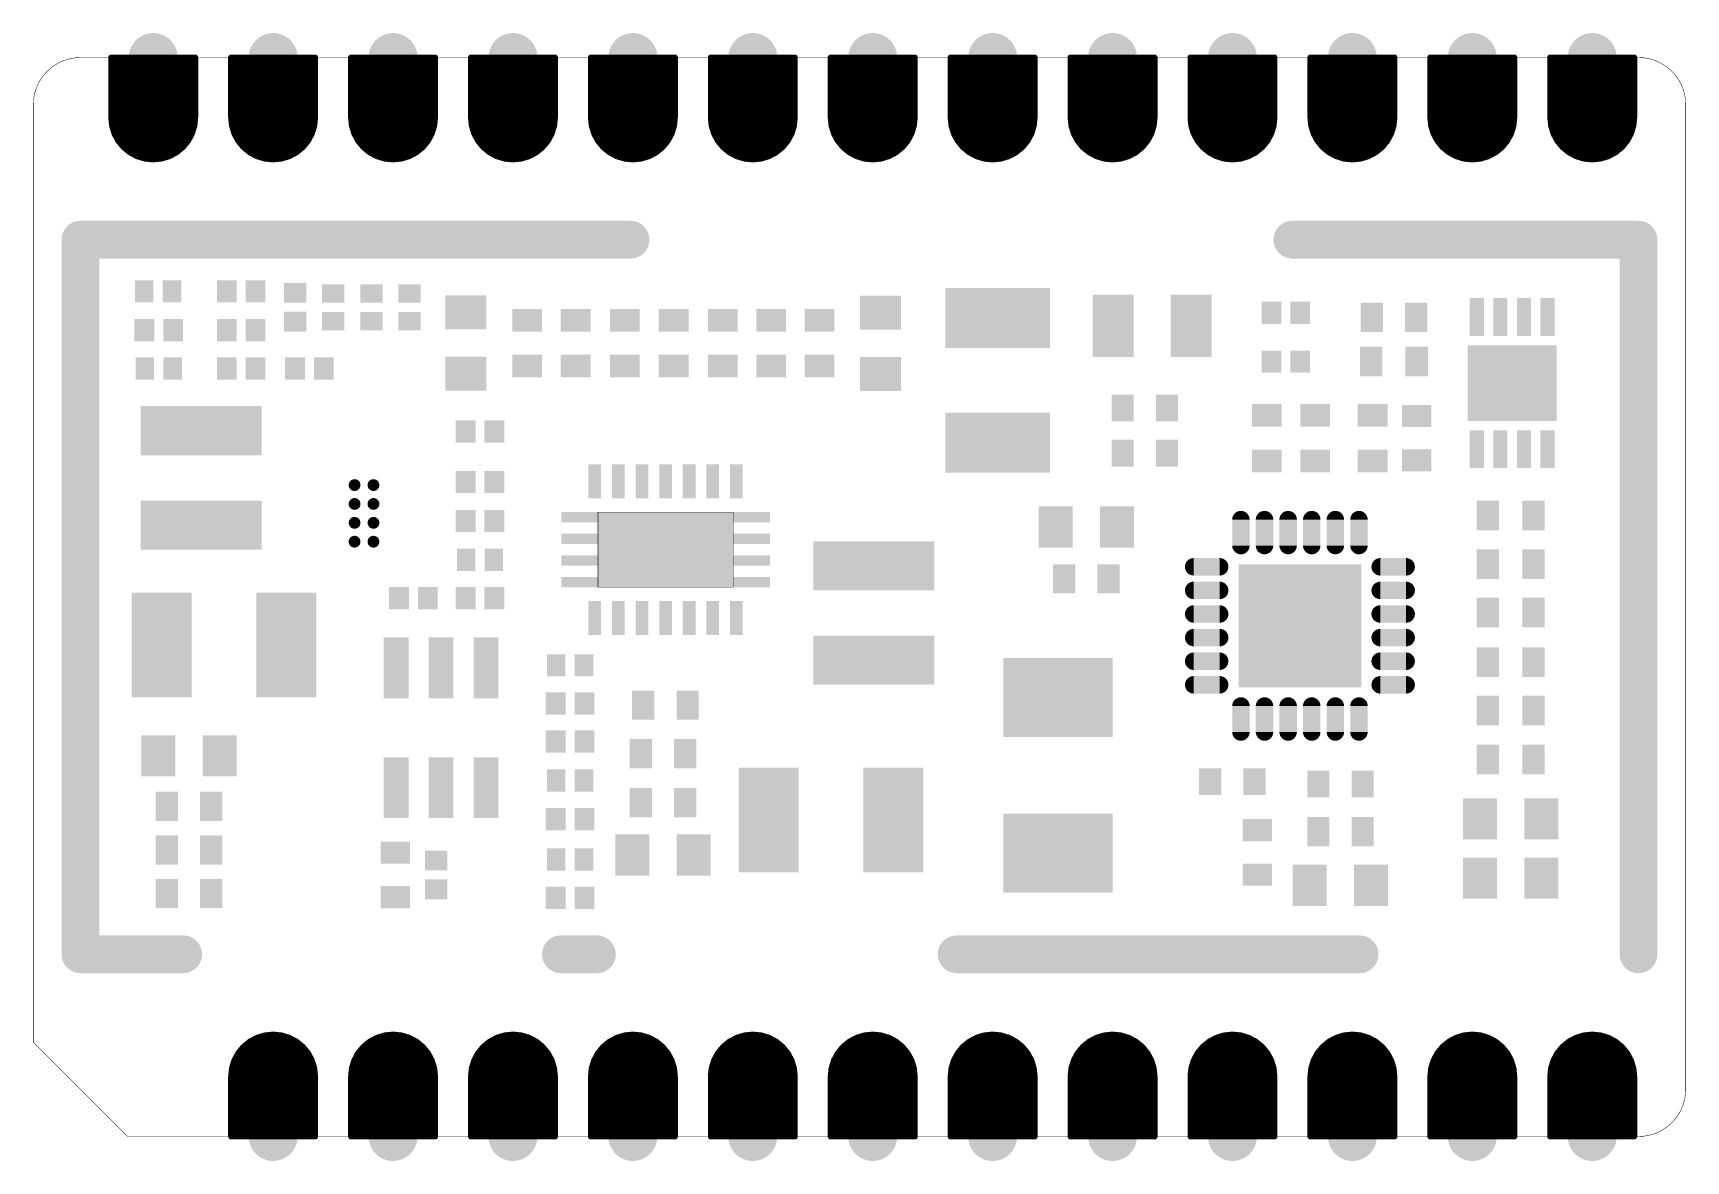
# Model space of a CAD drawing. Extents: x 0 to 35, y -0.5 to 23.4.
import ezdxf

# ---------------------------------------------------------------- set-up
doc = ezdxf.new("R2010")
doc.units = 0
for name, color, linetype in [('17', 110, 'CONTINUOUS'), ('20', 31, 'CONTINUOUS'), ('29', 253, 'CONTINUOUS')]:
    doc.layers.add(name, color=color, linetype=linetype)

# ---------------------------------------------------------------- blocks, each defined once
blk = doc.blocks.new('RECT')
blk.add_solid([(-0.5, -0.5), (0.5, -0.5), (-0.5, 0.5), (0.5, 0.5)])
blk = doc.blocks.new('ROUNDP')
at = {"const_width": 0.5}
blk.add_lwpolyline([(0, -0.25, 1), (0, 0.25, 1), (0, -0.25)], format="xyb", dxfattribs=at)
blk = doc.blocks.new('RECT459200X256000R1')
at = {"const_width": 0.008}
blk.add_lwpolyline([(1.431, -0.792), (1.431, 0.792, 0.4142), (1.427, 0.796), (-1.427, 0.796, 0.4142), (-1.431, 0.792), (-1.431, -0.792, 0.4142), (-1.427, -0.796), (1.427, -0.796, 0.4142)], format="xyb", close=True, dxfattribs=at)
blk.add_solid([(-1.429, -0.794), (1.429, -0.794), (-1.429, 0.794), (1.429, 0.794)])
blk = doc.blocks.new('PIE')
at = {"const_width": 0.5}
blk.add_lwpolyline([(0, -0.25, 1), (0, 0.25, 1), (0, -0.25)], format="xyb", dxfattribs=at)

msp = doc.modelspace()

# ---------------------------------------------------------------- linework, layer by layer
at = {"layer": '20'}
for points, const_width in [([(1, 22.86, 0.4142), (0, 21.86)], 0.01), ([(1, 22.8625, 1), (1, 22.8575)], 0.005), ([(1, 22.8575, 1), (1, 22.8625)], 0.005), ([(35, 21.86, 0.4142), (34, 22.86)], 0.01), ([(34, 22.8625, 1), (34, 22.8575)], 0.005), ([(34, 22.8575, 1), (34, 22.8625)], 0.005), ([(0.0025, 21.86, 1), (-0.0025, 21.86)], 0.005), ([(-0.0025, 21.86, 1), (0.0025, 21.86)], 0.005), ([(35.0025, 21.86, 1), (34.9975, 21.86)], 0.005), ([(34.9975, 21.86, 1), (35.0025, 21.86)], 0.005), ([(0.0018, 2.0018, 1), (-0.0018, 1.9982)], 0.005), ([(-0.0025, 2, 1), (0.0025, 2)], 0.005), ([(34, 0, 0.4142), (35, 1)], 0.01), ([(35.0025, 1, 1), (34.9975, 1)], 0.005), ([(34.9975, 1, 1), (35.0025, 1)], 0.005), ([(2, 0.0025, 1), (2, -0.0025)], 0.005), ([(1.9982, -0.0018, 1), (2.0018, 0.0018)], 0.005), ([(34, 0.0025, 1), (34, -0.0025)], 0.005), ([(34, -0.0025, 1), (34, 0.0025)], 0.005)]:
    msp.add_lwpolyline(points, format="xyb", dxfattribs=dict(at, const_width=const_width))
at = {"layer": '20', "const_width": 0.01}
for points in [[(1, 22.86), (34, 22.86)], [(0, 2), (0, 21.86)], [(35, 21.86), (35, 1)], [(0, 2), (2, 0)], [(2, 0), (34, 0)]]:
    msp.add_lwpolyline(points, dxfattribs=at)
at = {"layer": '29'}
for points, const_width in [([(1.651, 22.86), (1.651, 21.59)], 0.127), ([(3.429, 22.86), (1.651, 22.86)], 0.127), ([(1.651, 22.733), (3.429, 22.733)], 0.127), ([(3.429, 21.59), (3.429, 22.86)], 0.127), ([(4.191, 22.86), (4.191, 21.59)], 0.127), ([(5.969, 22.86), (4.191, 22.86)], 0.127), ([(4.191, 22.733), (5.969, 22.733)], 0.127), ([(5.969, 21.59), (5.969, 22.86)], 0.127), ([(6.731, 22.86), (6.731, 21.59)], 0.127), ([(8.509, 22.86), (6.731, 22.86)], 0.127), ([(6.731, 22.733), (8.509, 22.733)], 0.127), ([(8.509, 21.59), (8.509, 22.86)], 0.127), ([(9.271, 22.86), (9.271, 21.59)], 0.127), ([(11.049, 22.86), (9.271, 22.86)], 0.127), ([(9.271, 22.733), (11.049, 22.733)], 0.127), ([(11.049, 21.59), (11.049, 22.86)], 0.127), ([(11.811, 22.86), (11.811, 21.59)], 0.127), ([(13.589, 22.86), (11.811, 22.86)], 0.127), ([(11.811, 22.733), (13.589, 22.733)], 0.127), ([(13.589, 21.59), (13.589, 22.86)], 0.127), ([(14.351, 22.86), (14.351, 21.59)], 0.127), ([(16.129, 22.86), (14.351, 22.86)], 0.127), ([(14.351, 22.733), (16.129, 22.733)], 0.127), ([(16.129, 21.59), (16.129, 22.86)], 0.127), ([(16.891, 22.86), (16.891, 21.59)], 0.127), ([(18.669, 22.86), (16.891, 22.86)], 0.127), ([(16.891, 22.733), (18.669, 22.733)], 0.127), ([(18.669, 21.59), (18.669, 22.86)], 0.127), ([(19.431, 22.86), (19.431, 21.59)], 0.127), ([(21.209, 22.86), (19.431, 22.86)], 0.127), ([(19.431, 22.733), (21.209, 22.733)], 0.127), ([(21.209, 21.59), (21.209, 22.86)], 0.127), ([(21.971, 22.86), (21.971, 21.59)], 0.127), ([(23.749, 22.86), (21.971, 22.86)], 0.127), ([(21.971, 22.733), (23.749, 22.733)], 0.127), ([(23.749, 21.59), (23.749, 22.86)], 0.127), ([(24.511, 22.86), (24.511, 21.59)], 0.127), ([(26.289, 22.86), (24.511, 22.86)], 0.127), ([(24.511, 22.733), (26.289, 22.733)], 0.127), ([(26.289, 21.59), (26.289, 22.86)], 0.127), ([(27.051, 22.86), (27.051, 21.59)], 0.127), ([(28.829, 22.86), (27.051, 22.86)], 0.127), ([(27.051, 22.733), (28.829, 22.733)], 0.127), ([(28.829, 21.59), (28.829, 22.86)], 0.127), ([(29.591, 22.86), (29.591, 21.59)], 0.127), ([(31.369, 22.86), (29.591, 22.86)], 0.127), ([(29.591, 22.733), (31.369, 22.733)], 0.127), ([(31.369, 21.59), (31.369, 22.86)], 0.127), ([(32.131, 22.86), (32.131, 21.59)], 0.127), ([(33.909, 22.86), (32.131, 22.86)], 0.127), ([(32.131, 22.733), (33.909, 22.733)], 0.127), ([(33.909, 21.59), (33.909, 22.86)], 0.127), ([(1.651, 22.606), (3.429, 22.606)], 0.127), ([(1.651, 22.479), (3.429, 22.479)], 0.127), ([(1.651, 22.352), (3.429, 22.352)], 0.127), ([(4.191, 22.606), (5.969, 22.606)], 0.127), ([(4.191, 22.479), (5.969, 22.479)], 0.127), ([(4.191, 22.352), (5.969, 22.352)], 0.127), ([(6.731, 22.606), (8.509, 22.606)], 0.127), ([(6.731, 22.479), (8.509, 22.479)], 0.127), ([(6.731, 22.352), (8.509, 22.352)], 0.127), ([(9.271, 22.606), (11.049, 22.606)], 0.127), ([(9.271, 22.479), (11.049, 22.479)], 0.127), ([(9.271, 22.352), (11.049, 22.352)], 0.127), ([(11.811, 22.606), (13.589, 22.606)], 0.127), ([(11.811, 22.479), (13.589, 22.479)], 0.127), ([(11.811, 22.352), (13.589, 22.352)], 0.127), ([(14.351, 22.606), (16.129, 22.606)], 0.127), ([(14.351, 22.479), (16.129, 22.479)], 0.127), ([(14.351, 22.352), (16.129, 22.352)], 0.127), ([(16.891, 22.606), (18.669, 22.606)], 0.127), ([(16.891, 22.479), (18.669, 22.479)], 0.127), ([(16.891, 22.352), (18.669, 22.352)], 0.127), ([(19.431, 22.606), (21.209, 22.606)], 0.127), ([(19.431, 22.479), (21.209, 22.479)], 0.127), ([(19.431, 22.352), (21.209, 22.352)], 0.127), ([(21.971, 22.606), (23.749, 22.606)], 0.127), ([(21.971, 22.479), (23.749, 22.479)], 0.127), ([(21.971, 22.352), (23.749, 22.352)], 0.127), ([(24.511, 22.606), (26.289, 22.606)], 0.127), ([(24.511, 22.479), (26.289, 22.479)], 0.127), ([(24.511, 22.352), (26.289, 22.352)], 0.127), ([(27.051, 22.606), (28.829, 22.606)], 0.127), ([(27.051, 22.479), (28.829, 22.479)], 0.127), ([(27.051, 22.352), (28.829, 22.352)], 0.127), ([(29.591, 22.606), (31.369, 22.606)], 0.127), ([(29.591, 22.479), (31.369, 22.479)], 0.127), ([(29.591, 22.352), (31.369, 22.352)], 0.127), ([(32.131, 22.606), (33.909, 22.606)], 0.127), ([(32.131, 22.479), (33.909, 22.479)], 0.127), ([(32.131, 22.352), (33.909, 22.352)], 0.127), ([(1.651, 22.225), (3.429, 22.225)], 0.127), ([(1.651, 22.098), (3.429, 22.098)], 0.127), ([(4.191, 22.225), (5.969, 22.225)], 0.127), ([(4.191, 22.098), (5.969, 22.098)], 0.127), ([(6.731, 22.225), (8.509, 22.225)], 0.127), ([(6.731, 22.098), (8.509, 22.098)], 0.127), ([(9.271, 22.225), (11.049, 22.225)], 0.127), ([(9.271, 22.098), (11.049, 22.098)], 0.127), ([(11.811, 22.225), (13.589, 22.225)], 0.127), ([(11.811, 22.098), (13.589, 22.098)], 0.127), ([(14.351, 22.225), (16.129, 22.225)], 0.127), ([(14.351, 22.098), (16.129, 22.098)], 0.127), ([(16.891, 22.225), (18.669, 22.225)], 0.127), ([(16.891, 22.098), (18.669, 22.098)], 0.127), ([(19.431, 22.225), (21.209, 22.225)], 0.127), ([(19.431, 22.098), (21.209, 22.098)], 0.127), ([(21.971, 22.225), (23.749, 22.225)], 0.127), ([(21.971, 22.098), (23.749, 22.098)], 0.127), ([(24.511, 22.225), (26.289, 22.225)], 0.127), ([(24.511, 22.098), (26.289, 22.098)], 0.127), ([(27.051, 22.225), (28.829, 22.225)], 0.127), ([(27.051, 22.098), (28.829, 22.098)], 0.127), ([(29.591, 22.225), (31.369, 22.225)], 0.127), ([(29.591, 22.098), (31.369, 22.098)], 0.127), ([(32.131, 22.225), (33.909, 22.225)], 0.127), ([(32.131, 22.098), (33.909, 22.098)], 0.127), ([(1.651, 21.971), (3.429, 21.971)], 0.127), ([(1.651, 21.844), (3.429, 21.844)], 0.127), ([(1.651, 21.717), (3.429, 21.717)], 0.127), ([(4.191, 21.971), (5.969, 21.971)], 0.127), ([(4.191, 21.844), (5.969, 21.844)], 0.127), ([(4.191, 21.717), (5.969, 21.717)], 0.127), ([(6.731, 21.971), (8.509, 21.971)], 0.127), ([(6.731, 21.844), (8.509, 21.844)], 0.127), ([(6.731, 21.717), (8.509, 21.717)], 0.127), ([(9.271, 21.971), (11.049, 21.971)], 0.127), ([(9.271, 21.844), (11.049, 21.844)], 0.127), ([(9.271, 21.717), (11.049, 21.717)], 0.127), ([(11.811, 21.971), (13.589, 21.971)], 0.127), ([(11.811, 21.844), (13.589, 21.844)], 0.127), ([(11.811, 21.717), (13.589, 21.717)], 0.127), ([(14.351, 21.971), (16.129, 21.971)], 0.127), ([(14.351, 21.844), (16.129, 21.844)], 0.127), ([(14.351, 21.717), (16.129, 21.717)], 0.127), ([(16.891, 21.971), (18.669, 21.971)], 0.127), ([(16.891, 21.844), (18.669, 21.844)], 0.127), ([(16.891, 21.717), (18.669, 21.717)], 0.127), ([(19.431, 21.971), (21.209, 21.971)], 0.127), ([(19.431, 21.844), (21.209, 21.844)], 0.127), ([(19.431, 21.717), (21.209, 21.717)], 0.127), ([(21.971, 21.971), (23.749, 21.971)], 0.127), ([(21.971, 21.844), (23.749, 21.844)], 0.127), ([(21.971, 21.717), (23.749, 21.717)], 0.127), ([(24.511, 21.971), (26.289, 21.971)], 0.127), ([(24.511, 21.844), (26.289, 21.844)], 0.127), ([(24.511, 21.717), (26.289, 21.717)], 0.127), ([(27.051, 21.971), (28.829, 21.971)], 0.127), ([(27.051, 21.844), (28.829, 21.844)], 0.127), ([(27.051, 21.717), (28.829, 21.717)], 0.127), ([(29.591, 21.971), (31.369, 21.971)], 0.127), ([(29.591, 21.844), (31.369, 21.844)], 0.127), ([(29.591, 21.717), (31.369, 21.717)], 0.127), ([(32.131, 21.971), (33.909, 21.971)], 0.127), ([(32.131, 21.844), (33.909, 21.844)], 0.127), ([(32.131, 21.717), (33.909, 21.717)], 0.127), ([(1.651, 21.59), (1.6681, 21.4166)], 0.127), ([(1.651, 21.59), (3.429, 21.59)], 0.127), ([(1.6635, 21.463), (3.4165, 21.463)], 0.127), ([(1.6681, 21.4166), (1.7187, 21.2498)], 0.127), ([(1.6925, 21.336), (3.3875, 21.336)], 0.127), ([(3.3613, 21.2498), (3.4119, 21.4166)], 0.127), ([(3.4119, 21.4166), (3.429, 21.59)], 0.127), ([(4.191, 21.59), (4.2081, 21.4166)], 0.127), ([(4.191, 21.59), (5.969, 21.59)], 0.127), ([(4.2035, 21.463), (5.9565, 21.463)], 0.127), ([(4.2081, 21.4166), (4.2587, 21.2498)], 0.127), ([(4.2325, 21.336), (5.9275, 21.336)], 0.127), ([(5.9013, 21.2498), (5.9519, 21.4166)], 0.127), ([(5.9519, 21.4166), (5.969, 21.59)], 0.127), ([(6.731, 21.59), (6.7481, 21.4166)], 0.127), ([(6.731, 21.59), (8.509, 21.59)], 0.127), ([(6.7435, 21.463), (8.4965, 21.463)], 0.127), ([(6.7481, 21.4166), (6.7987, 21.2498)], 0.127), ([(6.7725, 21.336), (8.4675, 21.336)], 0.127), ([(8.4413, 21.2498), (8.4919, 21.4166)], 0.127), ([(8.4919, 21.4166), (8.509, 21.59)], 0.127), ([(9.271, 21.59), (9.2881, 21.4166)], 0.127), ([(9.271, 21.59), (11.049, 21.59)], 0.127), ([(9.2835, 21.463), (11.0365, 21.463)], 0.127), ([(9.2881, 21.4166), (9.3387, 21.2498)], 0.127), ([(9.3125, 21.336), (11.0075, 21.336)], 0.127), ([(10.9813, 21.2498), (11.0319, 21.4166)], 0.127), ([(11.0319, 21.4166), (11.049, 21.59)], 0.127), ([(11.811, 21.59), (11.8281, 21.4166)], 0.127), ([(11.811, 21.59), (13.589, 21.59)], 0.127), ([(11.8235, 21.463), (13.5765, 21.463)], 0.127), ([(11.8281, 21.4166), (11.8787, 21.2498)], 0.127), ([(11.8525, 21.336), (13.5475, 21.336)], 0.127), ([(13.5213, 21.2498), (13.5719, 21.4166)], 0.127), ([(13.5719, 21.4166), (13.589, 21.59)], 0.127), ([(14.351, 21.59), (14.3681, 21.4166)], 0.127), ([(14.351, 21.59), (16.129, 21.59)], 0.127), ([(14.3635, 21.463), (16.1165, 21.463)], 0.127), ([(14.3681, 21.4166), (14.4187, 21.2498)], 0.127), ([(14.3925, 21.336), (16.0875, 21.336)], 0.127), ([(16.0613, 21.2498), (16.1119, 21.4166)], 0.127), ([(16.1119, 21.4166), (16.129, 21.59)], 0.127), ([(16.891, 21.59), (16.9081, 21.4166)], 0.127), ([(16.891, 21.59), (18.669, 21.59)], 0.127), ([(16.9035, 21.463), (18.6565, 21.463)], 0.127), ([(16.9081, 21.4166), (16.9587, 21.2498)], 0.127), ([(16.9325, 21.336), (18.6275, 21.336)], 0.127), ([(18.6013, 21.2498), (18.6519, 21.4166)], 0.127), ([(18.6519, 21.4166), (18.669, 21.59)], 0.127), ([(19.431, 21.59), (19.4481, 21.4166)], 0.127), ([(19.431, 21.59), (21.209, 21.59)], 0.127), ([(19.4435, 21.463), (21.1965, 21.463)], 0.127), ([(19.4481, 21.4166), (19.4987, 21.2498)], 0.127), ([(19.4725, 21.336), (21.1675, 21.336)], 0.127), ([(21.1413, 21.2498), (21.1919, 21.4166)], 0.127), ([(21.1919, 21.4166), (21.209, 21.59)], 0.127), ([(21.971, 21.59), (21.9881, 21.4166)], 0.127), ([(21.971, 21.59), (23.749, 21.59)], 0.127), ([(21.9835, 21.463), (23.7365, 21.463)], 0.127), ([(21.9881, 21.4166), (22.0387, 21.2498)], 0.127), ([(22.0125, 21.336), (23.7075, 21.336)], 0.127), ([(23.6813, 21.2498), (23.7319, 21.4166)], 0.127), ([(23.7319, 21.4166), (23.749, 21.59)], 0.127), ([(24.511, 21.59), (24.5281, 21.4166)], 0.127), ([(24.511, 21.59), (26.289, 21.59)], 0.127), ([(24.5235, 21.463), (26.2765, 21.463)], 0.127), ([(24.5281, 21.4166), (24.5787, 21.2498)], 0.127), ([(24.5525, 21.336), (26.2475, 21.336)], 0.127), ([(26.2213, 21.2498), (26.2719, 21.4166)], 0.127), ([(26.2719, 21.4166), (26.289, 21.59)], 0.127), ([(27.051, 21.59), (27.0681, 21.4166)], 0.127), ([(27.051, 21.59), (28.829, 21.59)], 0.127), ([(27.0635, 21.463), (28.8165, 21.463)], 0.127), ([(27.0681, 21.4166), (27.1187, 21.2498)], 0.127), ([(27.0925, 21.336), (28.7875, 21.336)], 0.127), ([(28.7613, 21.2498), (28.8119, 21.4166)], 0.127), ([(28.8119, 21.4166), (28.829, 21.59)], 0.127), ([(29.591, 21.59), (29.6081, 21.4166)], 0.127), ([(29.591, 21.59), (31.369, 21.59)], 0.127), ([(29.6035, 21.463), (31.3565, 21.463)], 0.127), ([(29.6081, 21.4166), (29.6587, 21.2498)], 0.127), ([(29.6325, 21.336), (31.3275, 21.336)], 0.127), ([(31.3013, 21.2498), (31.3519, 21.4166)], 0.127), ([(31.3519, 21.4166), (31.369, 21.59)], 0.127), ([(32.131, 21.59), (32.1481, 21.4166)], 0.127), ([(32.131, 21.59), (33.909, 21.59)], 0.127), ([(32.1435, 21.463), (33.8965, 21.463)], 0.127), ([(32.1481, 21.4166), (32.1987, 21.2498)], 0.127), ([(32.1725, 21.336), (33.8675, 21.336)], 0.127), ([(33.8413, 21.2498), (33.8919, 21.4166)], 0.127), ([(33.8919, 21.4166), (33.909, 21.59)], 0.127), ([(1.7187, 21.2498), (1.8008, 21.0961)], 0.127), ([(1.7405, 21.209), (3.3395, 21.209)], 0.127), ([(1.8008, 21.0961), (1.9114, 20.9614)], 0.127), ([(1.8124, 21.082), (3.2676, 21.082)], 0.127), ([(1.9114, 20.9614), (2.0461, 20.8508)], 0.127), ([(1.9192, 20.955), (3.1608, 20.955)], 0.127), ([(3.0339, 20.8508), (3.1686, 20.9614)], 0.127), ([(3.1686, 20.9614), (3.2792, 21.0961)], 0.127), ([(3.2792, 21.0961), (3.3613, 21.2498)], 0.127), ([(4.2587, 21.2498), (4.3408, 21.0961)], 0.127), ([(4.2805, 21.209), (5.8795, 21.209)], 0.127), ([(4.3408, 21.0961), (4.4514, 20.9614)], 0.127), ([(4.3524, 21.082), (5.8076, 21.082)], 0.127), ([(4.4514, 20.9614), (4.5861, 20.8508)], 0.127), ([(4.4592, 20.955), (5.7008, 20.955)], 0.127), ([(5.5739, 20.8508), (5.7086, 20.9614)], 0.127), ([(5.7086, 20.9614), (5.8192, 21.0961)], 0.127), ([(5.8192, 21.0961), (5.9013, 21.2498)], 0.127), ([(6.7987, 21.2498), (6.8808, 21.0961)], 0.127), ([(6.8205, 21.209), (8.4195, 21.209)], 0.127), ([(6.8808, 21.0961), (6.9914, 20.9614)], 0.127), ([(6.8924, 21.082), (8.3476, 21.082)], 0.127), ([(6.9914, 20.9614), (7.1261, 20.8508)], 0.127), ([(6.9992, 20.955), (8.2408, 20.955)], 0.127), ([(8.1139, 20.8508), (8.2486, 20.9614)], 0.127), ([(8.2486, 20.9614), (8.3592, 21.0961)], 0.127), ([(8.3592, 21.0961), (8.4413, 21.2498)], 0.127), ([(9.3387, 21.2498), (9.4208, 21.0961)], 0.127), ([(9.3605, 21.209), (10.9595, 21.209)], 0.127), ([(9.4208, 21.0961), (9.5314, 20.9614)], 0.127), ([(9.4324, 21.082), (10.8876, 21.082)], 0.127), ([(9.5314, 20.9614), (9.6661, 20.8508)], 0.127), ([(9.5392, 20.955), (10.7808, 20.955)], 0.127), ([(10.6539, 20.8508), (10.7886, 20.9614)], 0.127), ([(10.7886, 20.9614), (10.8992, 21.0961)], 0.127), ([(10.8992, 21.0961), (10.9813, 21.2498)], 0.127), ([(11.8787, 21.2498), (11.9608, 21.0961)], 0.127), ([(11.9005, 21.209), (13.4995, 21.209)], 0.127), ([(11.9608, 21.0961), (12.0714, 20.9614)], 0.127), ([(11.9724, 21.082), (13.4276, 21.082)], 0.127), ([(12.0714, 20.9614), (12.2061, 20.8508)], 0.127), ([(12.0792, 20.955), (13.3208, 20.955)], 0.127), ([(13.1939, 20.8508), (13.3286, 20.9614)], 0.127), ([(13.3286, 20.9614), (13.4392, 21.0961)], 0.127), ([(13.4392, 21.0961), (13.5213, 21.2498)], 0.127), ([(14.4187, 21.2498), (14.5008, 21.0961)], 0.127), ([(14.4405, 21.209), (16.0395, 21.209)], 0.127), ([(14.5008, 21.0961), (14.6114, 20.9614)], 0.127), ([(14.5124, 21.082), (15.9676, 21.082)], 0.127), ([(14.6114, 20.9614), (14.7461, 20.8508)], 0.127), ([(14.6192, 20.955), (15.8608, 20.955)], 0.127), ([(15.7339, 20.8508), (15.8686, 20.9614)], 0.127), ([(15.8686, 20.9614), (15.9792, 21.0961)], 0.127), ([(15.9792, 21.0961), (16.0613, 21.2498)], 0.127), ([(16.9587, 21.2498), (17.0408, 21.0961)], 0.127), ([(16.9805, 21.209), (18.5795, 21.209)], 0.127), ([(17.0408, 21.0961), (17.1514, 20.9614)], 0.127), ([(17.0524, 21.082), (18.5076, 21.082)], 0.127), ([(17.1514, 20.9614), (17.2861, 20.8508)], 0.127), ([(17.1592, 20.955), (18.4008, 20.955)], 0.127), ([(18.2739, 20.8508), (18.4086, 20.9614)], 0.127), ([(18.4086, 20.9614), (18.5192, 21.0961)], 0.127), ([(18.5192, 21.0961), (18.6013, 21.2498)], 0.127), ([(19.4987, 21.2498), (19.5808, 21.0961)], 0.127), ([(19.5205, 21.209), (21.1195, 21.209)], 0.127), ([(19.5808, 21.0961), (19.6914, 20.9614)], 0.127), ([(19.5924, 21.082), (21.0476, 21.082)], 0.127), ([(19.6914, 20.9614), (19.8261, 20.8508)], 0.127), ([(19.6992, 20.955), (20.9408, 20.955)], 0.127), ([(20.8139, 20.8508), (20.9486, 20.9614)], 0.127), ([(20.9486, 20.9614), (21.0592, 21.0961)], 0.127), ([(21.0592, 21.0961), (21.1413, 21.2498)], 0.127), ([(22.0387, 21.2498), (22.1208, 21.0961)], 0.127), ([(22.0605, 21.209), (23.6595, 21.209)], 0.127), ([(22.1208, 21.0961), (22.2314, 20.9614)], 0.127), ([(22.1324, 21.082), (23.5876, 21.082)], 0.127), ([(22.2314, 20.9614), (22.3661, 20.8508)], 0.127), ([(22.2392, 20.955), (23.4808, 20.955)], 0.127), ([(23.3539, 20.8508), (23.4886, 20.9614)], 0.127), ([(23.4886, 20.9614), (23.5992, 21.0961)], 0.127), ([(23.5992, 21.0961), (23.6813, 21.2498)], 0.127), ([(24.5787, 21.2498), (24.6608, 21.0961)], 0.127), ([(24.6005, 21.209), (26.1995, 21.209)], 0.127), ([(24.6608, 21.0961), (24.7714, 20.9614)], 0.127), ([(24.6724, 21.082), (26.1276, 21.082)], 0.127), ([(24.7714, 20.9614), (24.9061, 20.8508)], 0.127), ([(24.7792, 20.955), (26.0208, 20.955)], 0.127), ([(25.8939, 20.8508), (26.0286, 20.9614)], 0.127), ([(26.0286, 20.9614), (26.1392, 21.0961)], 0.127), ([(26.1392, 21.0961), (26.2213, 21.2498)], 0.127), ([(27.1187, 21.2498), (27.2008, 21.0961)], 0.127), ([(27.1405, 21.209), (28.7395, 21.209)], 0.127), ([(27.2008, 21.0961), (27.3114, 20.9614)], 0.127), ([(27.2124, 21.082), (28.6676, 21.082)], 0.127), ([(27.3114, 20.9614), (27.4461, 20.8508)], 0.127), ([(27.3192, 20.955), (28.5608, 20.955)], 0.127), ([(28.4339, 20.8508), (28.5686, 20.9614)], 0.127), ([(28.5686, 20.9614), (28.6792, 21.0961)], 0.127), ([(28.6792, 21.0961), (28.7613, 21.2498)], 0.127), ([(29.6587, 21.2498), (29.7408, 21.0961)], 0.127), ([(29.6805, 21.209), (31.2795, 21.209)], 0.127), ([(29.7408, 21.0961), (29.8514, 20.9614)], 0.127), ([(29.7524, 21.082), (31.2076, 21.082)], 0.127), ([(29.8514, 20.9614), (29.9861, 20.8508)], 0.127), ([(29.8592, 20.955), (31.1008, 20.955)], 0.127), ([(30.9739, 20.8508), (31.1086, 20.9614)], 0.127), ([(31.1086, 20.9614), (31.2192, 21.0961)], 0.127), ([(31.2192, 21.0961), (31.3013, 21.2498)], 0.127), ([(32.1987, 21.2498), (32.2808, 21.0961)], 0.127), ([(32.2205, 21.209), (33.8195, 21.209)], 0.127), ([(32.2808, 21.0961), (32.3914, 20.9614)], 0.127), ([(32.2924, 21.082), (33.7476, 21.082)], 0.127), ([(32.3914, 20.9614), (32.5261, 20.8508)], 0.127), ([(32.3992, 20.955), (33.6408, 20.955)], 0.127), ([(33.5139, 20.8508), (33.6486, 20.9614)], 0.127), ([(33.6486, 20.9614), (33.7592, 21.0961)], 0.127), ([(33.7592, 21.0961), (33.8413, 21.2498)], 0.127), ([(2.0461, 20.8508), (2.1998, 20.7687)], 0.127), ([(2.0888, 20.828), (2.9912, 20.828)], 0.127), ([(2.1998, 20.7687), (2.3666, 20.7181)], 0.127), ([(2.3666, 20.7181), (2.54, 20.701)], 0.127), ([(2.54, 20.701), (2.7134, 20.7181)], 0.127), ([(2.7134, 20.7181), (2.8802, 20.7687)], 0.127), ([(2.8802, 20.7687), (3.0339, 20.8508)], 0.127), ([(4.5861, 20.8508), (4.7398, 20.7687)], 0.127), ([(4.6288, 20.828), (5.5312, 20.828)], 0.127), ([(4.7398, 20.7687), (4.9066, 20.7181)], 0.127), ([(4.9066, 20.7181), (5.08, 20.701)], 0.127), ([(5.08, 20.701), (5.2534, 20.7181)], 0.127), ([(5.2534, 20.7181), (5.4202, 20.7687)], 0.127), ([(5.4202, 20.7687), (5.5739, 20.8508)], 0.127), ([(7.1261, 20.8508), (7.2798, 20.7687)], 0.127), ([(7.1688, 20.828), (8.0712, 20.828)], 0.127), ([(7.2798, 20.7687), (7.4466, 20.7181)], 0.127), ([(7.4466, 20.7181), (7.62, 20.701)], 0.127), ([(7.62, 20.701), (7.7934, 20.7181)], 0.127), ([(7.7934, 20.7181), (7.9602, 20.7687)], 0.127), ([(7.9602, 20.7687), (8.1139, 20.8508)], 0.127), ([(9.6661, 20.8508), (9.8198, 20.7687)], 0.127), ([(9.7088, 20.828), (10.6112, 20.828)], 0.127), ([(9.8198, 20.7687), (9.9866, 20.7181)], 0.127), ([(9.9866, 20.7181), (10.16, 20.701)], 0.127), ([(10.16, 20.701), (10.3334, 20.7181)], 0.127), ([(10.3334, 20.7181), (10.5002, 20.7687)], 0.127), ([(10.5002, 20.7687), (10.6539, 20.8508)], 0.127), ([(12.2061, 20.8508), (12.3598, 20.7687)], 0.127), ([(12.2488, 20.828), (13.1512, 20.828)], 0.127), ([(12.3598, 20.7687), (12.5266, 20.7181)], 0.127), ([(12.5266, 20.7181), (12.7, 20.701)], 0.127), ([(12.7, 20.701), (12.8734, 20.7181)], 0.127), ([(12.8734, 20.7181), (13.0402, 20.7687)], 0.127), ([(13.0402, 20.7687), (13.1939, 20.8508)], 0.127), ([(14.7461, 20.8508), (14.8998, 20.7687)], 0.127), ([(14.7888, 20.828), (15.6912, 20.828)], 0.127), ([(14.8998, 20.7687), (15.0666, 20.7181)], 0.127), ([(15.0666, 20.7181), (15.24, 20.701)], 0.127), ([(15.24, 20.701), (15.4134, 20.7181)], 0.127), ([(15.4134, 20.7181), (15.5802, 20.7687)], 0.127), ([(15.5802, 20.7687), (15.7339, 20.8508)], 0.127), ([(17.2861, 20.8508), (17.4398, 20.7687)], 0.127), ([(17.3288, 20.828), (18.2312, 20.828)], 0.127), ([(17.4398, 20.7687), (17.6066, 20.7181)], 0.127), ([(17.6066, 20.7181), (17.78, 20.701)], 0.127), ([(17.78, 20.701), (17.9534, 20.7181)], 0.127), ([(17.9534, 20.7181), (18.1202, 20.7687)], 0.127), ([(18.1202, 20.7687), (18.2739, 20.8508)], 0.127), ([(19.8261, 20.8508), (19.9798, 20.7687)], 0.127), ([(19.8688, 20.828), (20.7712, 20.828)], 0.127), ([(19.9798, 20.7687), (20.1466, 20.7181)], 0.127), ([(20.1466, 20.7181), (20.32, 20.701)], 0.127), ([(20.32, 20.701), (20.4934, 20.7181)], 0.127), ([(20.4934, 20.7181), (20.6602, 20.7687)], 0.127), ([(20.6602, 20.7687), (20.8139, 20.8508)], 0.127), ([(22.3661, 20.8508), (22.5198, 20.7687)], 0.127), ([(22.4088, 20.828), (23.3112, 20.828)], 0.127), ([(22.5198, 20.7687), (22.6866, 20.7181)], 0.127), ([(22.6866, 20.7181), (22.86, 20.701)], 0.127), ([(22.86, 20.701), (23.0334, 20.7181)], 0.127), ([(23.0334, 20.7181), (23.2002, 20.7687)], 0.127), ([(23.2002, 20.7687), (23.3539, 20.8508)], 0.127), ([(24.9061, 20.8508), (25.0598, 20.7687)], 0.127), ([(24.9488, 20.828), (25.8512, 20.828)], 0.127), ([(25.0598, 20.7687), (25.2266, 20.7181)], 0.127), ([(25.2266, 20.7181), (25.4, 20.701)], 0.127), ([(25.4, 20.701), (25.5734, 20.7181)], 0.127), ([(25.5734, 20.7181), (25.7402, 20.7687)], 0.127), ([(25.7402, 20.7687), (25.8939, 20.8508)], 0.127), ([(27.4461, 20.8508), (27.5998, 20.7687)], 0.127), ([(27.4888, 20.828), (28.3912, 20.828)], 0.127), ([(27.5998, 20.7687), (27.7666, 20.7181)], 0.127), ([(27.7666, 20.7181), (27.94, 20.701)], 0.127), ([(27.94, 20.701), (28.1134, 20.7181)], 0.127), ([(28.1134, 20.7181), (28.2802, 20.7687)], 0.127), ([(28.2802, 20.7687), (28.4339, 20.8508)], 0.127), ([(29.9861, 20.8508), (30.1398, 20.7687)], 0.127), ([(30.0288, 20.828), (30.9312, 20.828)], 0.127), ([(30.1398, 20.7687), (30.3066, 20.7181)], 0.127), ([(30.3066, 20.7181), (30.48, 20.701)], 0.127), ([(30.48, 20.701), (30.6534, 20.7181)], 0.127), ([(30.6534, 20.7181), (30.8202, 20.7687)], 0.127), ([(30.8202, 20.7687), (30.9739, 20.8508)], 0.127), ([(32.5261, 20.8508), (32.6798, 20.7687)], 0.127), ([(32.5688, 20.828), (33.4712, 20.828)], 0.127), ([(32.6798, 20.7687), (32.8466, 20.7181)], 0.127), ([(32.8466, 20.7181), (33.02, 20.701)], 0.127), ([(33.02, 20.701), (33.1934, 20.7181)], 0.127), ([(33.1934, 20.7181), (33.3602, 20.7687)], 0.127), ([(33.3602, 20.7687), (33.5139, 20.8508)], 0.127), ([(1, 3.86), (1, 19)], 0.8), ([(1, 19), (12.6492, 19)], 0.8), ([(26.67, 19), (33.9598, 19)], 0.8), ([(34, 19), (34, 3.86)], 0.8), ([(25.5788, 12.5197), (25.5788, 13.0697)], 0.37), ([(26.0788, 12.5197), (26.0788, 13.0697)], 0.37), ([(26.5788, 12.5197), (26.5788, 13.0697)], 0.37), ([(27.0788, 12.5197), (27.0788, 13.0697)], 0.37), ([(27.5788, 12.5197), (27.5788, 13.0697)], 0.37), ([(28.0788, 12.5197), (28.0788, 13.0697)], 0.37), ([(25.1288, 12.0697), (24.5788, 12.0697)], 0.37), ([(28.5288, 12.0697), (29.0788, 12.0697)], 0.37), ([(25.1288, 11.5697), (24.5788, 11.5697)], 0.37), ([(28.5288, 11.5697), (29.0788, 11.5697)], 0.37), ([(25.1288, 11.0697), (24.5788, 11.0697)], 0.37), ([(28.5288, 11.0697), (29.0788, 11.0697)], 0.37), ([(25.1288, 10.5697), (24.5788, 10.5697)], 0.37), ([(28.5288, 10.5697), (29.0788, 10.5697)], 0.37), ([(25.1288, 10.0697), (24.5788, 10.0697)], 0.37), ([(28.5288, 10.0697), (29.0788, 10.0697)], 0.37), ([(25.1288, 9.5697), (24.5788, 9.5697)], 0.37), ([(28.5288, 9.5697), (29.0788, 9.5697)], 0.37), ([(25.5788, 9.1197), (25.5788, 8.5697)], 0.37), ([(26.0788, 9.1197), (26.0788, 8.5697)], 0.37), ([(26.5788, 9.1197), (26.5788, 8.5697)], 0.37), ([(27.0788, 9.1197), (27.0788, 8.5697)], 0.37), ([(27.5788, 9.1197), (27.5788, 8.5697)], 0.37), ([(28.0788, 9.1197), (28.0788, 8.5697)], 0.37), ([(1, 3.86), (3.175, 3.86)], 0.8), ([(11.176, 3.86), (11.938, 3.86)], 0.8), ([(19.558, 3.86), (28.0924, 3.86)], 0.8), ([(4.7398, 2.0913), (4.5861, 2.0092)], 0.127), ([(4.9066, 2.1419), (4.7398, 2.0913)], 0.127), ([(5.08, 2.159), (4.9066, 2.1419)], 0.127), ([(5.2534, 2.1419), (5.08, 2.159)], 0.127), ([(5.4202, 2.0913), (5.2534, 2.1419)], 0.127), ([(5.5739, 2.0092), (5.4202, 2.0913)], 0.127), ([(7.2798, 2.0913), (7.1261, 2.0092)], 0.127), ([(7.4466, 2.1419), (7.2798, 2.0913)], 0.127), ([(7.62, 2.159), (7.4466, 2.1419)], 0.127), ([(7.7934, 2.1419), (7.62, 2.159)], 0.127), ([(7.9602, 2.0913), (7.7934, 2.1419)], 0.127), ([(8.1139, 2.0092), (7.9602, 2.0913)], 0.127), ([(9.8198, 2.0913), (9.6661, 2.0092)], 0.127), ([(9.9866, 2.1419), (9.8198, 2.0913)], 0.127), ([(10.16, 2.159), (9.9866, 2.1419)], 0.127), ([(10.3334, 2.1419), (10.16, 2.159)], 0.127), ([(10.5002, 2.0913), (10.3334, 2.1419)], 0.127), ([(10.6539, 2.0092), (10.5002, 2.0913)], 0.127), ([(12.3598, 2.0913), (12.2061, 2.0092)], 0.127), ([(12.5266, 2.1419), (12.3598, 2.0913)], 0.127), ([(12.7, 2.159), (12.5266, 2.1419)], 0.127), ([(12.8734, 2.1419), (12.7, 2.159)], 0.127), ([(13.0402, 2.0913), (12.8734, 2.1419)], 0.127), ([(13.1939, 2.0092), (13.0402, 2.0913)], 0.127), ([(14.8998, 2.0913), (14.7461, 2.0092)], 0.127), ([(15.0666, 2.1419), (14.8998, 2.0913)], 0.127), ([(15.24, 2.159), (15.0666, 2.1419)], 0.127), ([(15.4134, 2.1419), (15.24, 2.159)], 0.127), ([(15.5802, 2.0913), (15.4134, 2.1419)], 0.127), ([(15.7339, 2.0092), (15.5802, 2.0913)], 0.127), ([(17.4398, 2.0913), (17.2861, 2.0092)], 0.127), ([(17.6066, 2.1419), (17.4398, 2.0913)], 0.127), ([(17.78, 2.159), (17.6066, 2.1419)], 0.127), ([(17.9534, 2.1419), (17.78, 2.159)], 0.127), ([(18.1202, 2.0913), (17.9534, 2.1419)], 0.127), ([(18.2739, 2.0092), (18.1202, 2.0913)], 0.127), ([(19.9798, 2.0913), (19.8261, 2.0092)], 0.127), ([(20.1466, 2.1419), (19.9798, 2.0913)], 0.127), ([(20.32, 2.159), (20.1466, 2.1419)], 0.127), ([(20.4934, 2.1419), (20.32, 2.159)], 0.127), ([(20.6602, 2.0913), (20.4934, 2.1419)], 0.127), ([(20.8139, 2.0092), (20.6602, 2.0913)], 0.127), ([(22.5198, 2.0913), (22.3661, 2.0092)], 0.127), ([(22.6866, 2.1419), (22.5198, 2.0913)], 0.127), ([(22.86, 2.159), (22.6866, 2.1419)], 0.127), ([(23.0334, 2.1419), (22.86, 2.159)], 0.127), ([(23.2002, 2.0913), (23.0334, 2.1419)], 0.127), ([(23.3539, 2.0092), (23.2002, 2.0913)], 0.127), ([(25.0598, 2.0913), (24.9061, 2.0092)], 0.127), ([(25.2266, 2.1419), (25.0598, 2.0913)], 0.127), ([(25.4, 2.159), (25.2266, 2.1419)], 0.127), ([(25.5734, 2.1419), (25.4, 2.159)], 0.127), ([(25.7402, 2.0913), (25.5734, 2.1419)], 0.127), ([(25.8939, 2.0092), (25.7402, 2.0913)], 0.127), ([(27.5998, 2.0913), (27.4461, 2.0092)], 0.127), ([(27.7666, 2.1419), (27.5998, 2.0913)], 0.127), ([(27.94, 2.159), (27.7666, 2.1419)], 0.127), ([(28.1134, 2.1419), (27.94, 2.159)], 0.127), ([(28.2802, 2.0913), (28.1134, 2.1419)], 0.127), ([(28.4339, 2.0092), (28.2802, 2.0913)], 0.127), ([(30.1398, 2.0913), (29.9861, 2.0092)], 0.127), ([(30.3066, 2.1419), (30.1398, 2.0913)], 0.127), ([(30.48, 2.159), (30.3066, 2.1419)], 0.127), ([(30.6534, 2.1419), (30.48, 2.159)], 0.127), ([(30.8202, 2.0913), (30.6534, 2.1419)], 0.127), ([(30.9739, 2.0092), (30.8202, 2.0913)], 0.127), ([(32.6798, 2.0913), (32.5261, 2.0092)], 0.127), ([(32.8466, 2.1419), (32.6798, 2.0913)], 0.127), ([(33.02, 2.159), (32.8466, 2.1419)], 0.127), ([(33.1934, 2.1419), (33.02, 2.159)], 0.127), ([(33.3602, 2.0913), (33.1934, 2.1419)], 0.127), ([(33.5139, 2.0092), (33.3602, 2.0913)], 0.127), ([(4.3408, 1.7639), (4.2587, 1.6102)], 0.127), ([(4.4514, 1.8986), (4.3408, 1.7639)], 0.127), ([(4.3524, 1.778), (5.8076, 1.778)], 0.127), ([(4.5861, 2.0092), (4.4514, 1.8986)], 0.127), ([(4.4592, 1.905), (5.7008, 1.905)], 0.127), ([(4.6288, 2.032), (5.5312, 2.032)], 0.127), ([(5.7086, 1.8986), (5.5739, 2.0092)], 0.127), ([(5.8192, 1.7639), (5.7086, 1.8986)], 0.127), ([(5.9013, 1.6102), (5.8192, 1.7639)], 0.127), ([(6.8808, 1.7639), (6.7987, 1.6102)], 0.127), ([(6.9914, 1.8986), (6.8808, 1.7639)], 0.127), ([(6.8924, 1.778), (8.3476, 1.778)], 0.127), ([(7.1261, 2.0092), (6.9914, 1.8986)], 0.127), ([(6.9992, 1.905), (8.2408, 1.905)], 0.127), ([(7.1688, 2.032), (8.0712, 2.032)], 0.127), ([(8.2486, 1.8986), (8.1139, 2.0092)], 0.127), ([(8.3592, 1.7639), (8.2486, 1.8986)], 0.127), ([(8.4413, 1.6102), (8.3592, 1.7639)], 0.127), ([(9.4208, 1.7639), (9.3387, 1.6102)], 0.127), ([(9.5314, 1.8986), (9.4208, 1.7639)], 0.127), ([(9.4324, 1.778), (10.8876, 1.778)], 0.127), ([(9.6661, 2.0092), (9.5314, 1.8986)], 0.127), ([(9.5392, 1.905), (10.7808, 1.905)], 0.127), ([(9.7088, 2.032), (10.6112, 2.032)], 0.127), ([(10.7886, 1.8986), (10.6539, 2.0092)], 0.127), ([(10.8992, 1.7639), (10.7886, 1.8986)], 0.127), ([(10.9813, 1.6102), (10.8992, 1.7639)], 0.127), ([(11.9608, 1.7639), (11.8787, 1.6102)], 0.127), ([(12.0714, 1.8986), (11.9608, 1.7639)], 0.127), ([(11.9724, 1.778), (13.4276, 1.778)], 0.127), ([(12.2061, 2.0092), (12.0714, 1.8986)], 0.127), ([(12.0792, 1.905), (13.3208, 1.905)], 0.127), ([(12.2488, 2.032), (13.1512, 2.032)], 0.127), ([(13.3286, 1.8986), (13.1939, 2.0092)], 0.127), ([(13.4392, 1.7639), (13.3286, 1.8986)], 0.127), ([(13.5213, 1.6102), (13.4392, 1.7639)], 0.127), ([(14.5008, 1.7639), (14.4187, 1.6102)], 0.127), ([(14.6114, 1.8986), (14.5008, 1.7639)], 0.127), ([(14.5124, 1.778), (15.9676, 1.778)], 0.127), ([(14.7461, 2.0092), (14.6114, 1.8986)], 0.127), ([(14.6192, 1.905), (15.8608, 1.905)], 0.127), ([(14.7888, 2.032), (15.6912, 2.032)], 0.127), ([(15.8686, 1.8986), (15.7339, 2.0092)], 0.127), ([(15.9792, 1.7639), (15.8686, 1.8986)], 0.127), ([(16.0613, 1.6102), (15.9792, 1.7639)], 0.127), ([(17.0408, 1.7639), (16.9587, 1.6102)], 0.127), ([(17.1514, 1.8986), (17.0408, 1.7639)], 0.127), ([(17.0524, 1.778), (18.5076, 1.778)], 0.127), ([(17.2861, 2.0092), (17.1514, 1.8986)], 0.127), ([(17.1592, 1.905), (18.4008, 1.905)], 0.127), ([(17.3288, 2.032), (18.2312, 2.032)], 0.127), ([(18.4086, 1.8986), (18.2739, 2.0092)], 0.127), ([(18.5192, 1.7639), (18.4086, 1.8986)], 0.127), ([(18.6013, 1.6102), (18.5192, 1.7639)], 0.127), ([(19.5808, 1.7639), (19.4987, 1.6102)], 0.127), ([(19.6914, 1.8986), (19.5808, 1.7639)], 0.127), ([(19.5924, 1.778), (21.0476, 1.778)], 0.127), ([(19.8261, 2.0092), (19.6914, 1.8986)], 0.127), ([(19.6992, 1.905), (20.9408, 1.905)], 0.127), ([(19.8688, 2.032), (20.7712, 2.032)], 0.127), ([(20.9486, 1.8986), (20.8139, 2.0092)], 0.127), ([(21.0592, 1.7639), (20.9486, 1.8986)], 0.127), ([(21.1413, 1.6102), (21.0592, 1.7639)], 0.127), ([(22.1208, 1.7639), (22.0387, 1.6102)], 0.127), ([(22.2314, 1.8986), (22.1208, 1.7639)], 0.127), ([(22.1324, 1.778), (23.5876, 1.778)], 0.127), ([(22.3661, 2.0092), (22.2314, 1.8986)], 0.127), ([(22.2392, 1.905), (23.4808, 1.905)], 0.127), ([(22.4088, 2.032), (23.3112, 2.032)], 0.127), ([(23.4886, 1.8986), (23.3539, 2.0092)], 0.127), ([(23.5992, 1.7639), (23.4886, 1.8986)], 0.127), ([(23.6813, 1.6102), (23.5992, 1.7639)], 0.127), ([(24.6608, 1.7639), (24.5787, 1.6102)], 0.127), ([(24.7714, 1.8986), (24.6608, 1.7639)], 0.127), ([(24.6724, 1.778), (26.1276, 1.778)], 0.127), ([(24.9061, 2.0092), (24.7714, 1.8986)], 0.127), ([(24.7792, 1.905), (26.0208, 1.905)], 0.127), ([(24.9488, 2.032), (25.8512, 2.032)], 0.127), ([(26.0286, 1.8986), (25.8939, 2.0092)], 0.127), ([(26.1392, 1.7639), (26.0286, 1.8986)], 0.127), ([(26.2213, 1.6102), (26.1392, 1.7639)], 0.127), ([(27.2008, 1.7639), (27.1187, 1.6102)], 0.127), ([(27.3114, 1.8986), (27.2008, 1.7639)], 0.127), ([(27.2124, 1.778), (28.6676, 1.778)], 0.127), ([(27.4461, 2.0092), (27.3114, 1.8986)], 0.127), ([(27.3192, 1.905), (28.5608, 1.905)], 0.127), ([(27.4888, 2.032), (28.3912, 2.032)], 0.127), ([(28.5686, 1.8986), (28.4339, 2.0092)], 0.127), ([(28.6792, 1.7639), (28.5686, 1.8986)], 0.127), ([(28.7613, 1.6102), (28.6792, 1.7639)], 0.127), ([(29.7408, 1.7639), (29.6587, 1.6102)], 0.127), ([(29.8514, 1.8986), (29.7408, 1.7639)], 0.127), ([(29.7524, 1.778), (31.2076, 1.778)], 0.127), ([(29.9861, 2.0092), (29.8514, 1.8986)], 0.127), ([(29.8592, 1.905), (31.1008, 1.905)], 0.127), ([(30.0288, 2.032), (30.9312, 2.032)], 0.127), ([(31.1086, 1.8986), (30.9739, 2.0092)], 0.127), ([(31.2192, 1.7639), (31.1086, 1.8986)], 0.127), ([(31.3013, 1.6102), (31.2192, 1.7639)], 0.127), ([(32.2808, 1.7639), (32.1987, 1.6102)], 0.127), ([(32.3914, 1.8986), (32.2808, 1.7639)], 0.127), ([(32.2924, 1.778), (33.7476, 1.778)], 0.127), ([(32.5261, 2.0092), (32.3914, 1.8986)], 0.127), ([(32.3992, 1.905), (33.6408, 1.905)], 0.127), ([(32.5688, 2.032), (33.4712, 2.032)], 0.127), ([(33.6486, 1.8986), (33.5139, 2.0092)], 0.127), ([(33.7592, 1.7639), (33.6486, 1.8986)], 0.127), ([(33.8413, 1.6102), (33.7592, 1.7639)], 0.127), ([(4.2081, 1.4434), (4.191, 1.27)], 0.127), ([(4.2035, 1.397), (5.9565, 1.397)], 0.127), ([(4.2587, 1.6102), (4.2081, 1.4434)], 0.127), ([(4.2325, 1.524), (5.9275, 1.524)], 0.127), ([(4.2805, 1.651), (5.8795, 1.651)], 0.127), ([(5.9519, 1.4434), (5.9013, 1.6102)], 0.127), ([(5.969, 1.27), (5.9519, 1.4434)], 0.127), ([(6.7481, 1.4434), (6.731, 1.27)], 0.127), ([(6.7435, 1.397), (8.4965, 1.397)], 0.127), ([(6.7987, 1.6102), (6.7481, 1.4434)], 0.127), ([(6.7725, 1.524), (8.4675, 1.524)], 0.127), ([(6.8205, 1.651), (8.4195, 1.651)], 0.127), ([(8.4919, 1.4434), (8.4413, 1.6102)], 0.127), ([(8.509, 1.27), (8.4919, 1.4434)], 0.127), ([(9.2881, 1.4434), (9.271, 1.27)], 0.127), ([(9.2835, 1.397), (11.0365, 1.397)], 0.127), ([(9.3387, 1.6102), (9.2881, 1.4434)], 0.127), ([(9.3125, 1.524), (11.0075, 1.524)], 0.127), ([(9.3605, 1.651), (10.9595, 1.651)], 0.127), ([(11.0319, 1.4434), (10.9813, 1.6102)], 0.127), ([(11.049, 1.27), (11.0319, 1.4434)], 0.127), ([(11.8281, 1.4434), (11.811, 1.27)], 0.127), ([(11.8235, 1.397), (13.5765, 1.397)], 0.127), ([(11.8787, 1.6102), (11.8281, 1.4434)], 0.127), ([(11.8525, 1.524), (13.5475, 1.524)], 0.127), ([(11.9005, 1.651), (13.4995, 1.651)], 0.127), ([(13.5719, 1.4434), (13.5213, 1.6102)], 0.127), ([(13.589, 1.27), (13.5719, 1.4434)], 0.127), ([(14.3681, 1.4434), (14.351, 1.27)], 0.127), ([(14.3635, 1.397), (16.1165, 1.397)], 0.127), ([(14.4187, 1.6102), (14.3681, 1.4434)], 0.127), ([(14.3925, 1.524), (16.0875, 1.524)], 0.127), ([(14.4405, 1.651), (16.0395, 1.651)], 0.127), ([(16.1119, 1.4434), (16.0613, 1.6102)], 0.127), ([(16.129, 1.27), (16.1119, 1.4434)], 0.127), ([(16.9081, 1.4434), (16.891, 1.27)], 0.127), ([(16.9035, 1.397), (18.6565, 1.397)], 0.127), ([(16.9587, 1.6102), (16.9081, 1.4434)], 0.127), ([(16.9325, 1.524), (18.6275, 1.524)], 0.127), ([(16.9805, 1.651), (18.5795, 1.651)], 0.127), ([(18.6519, 1.4434), (18.6013, 1.6102)], 0.127), ([(18.669, 1.27), (18.6519, 1.4434)], 0.127), ([(19.4481, 1.4434), (19.431, 1.27)], 0.127), ([(19.4435, 1.397), (21.1965, 1.397)], 0.127), ([(19.4987, 1.6102), (19.4481, 1.4434)], 0.127), ([(19.4725, 1.524), (21.1675, 1.524)], 0.127), ([(19.5205, 1.651), (21.1195, 1.651)], 0.127), ([(21.1919, 1.4434), (21.1413, 1.6102)], 0.127), ([(21.209, 1.27), (21.1919, 1.4434)], 0.127), ([(21.9881, 1.4434), (21.971, 1.27)], 0.127), ([(21.9835, 1.397), (23.7365, 1.397)], 0.127), ([(22.0387, 1.6102), (21.9881, 1.4434)], 0.127), ([(22.0125, 1.524), (23.7075, 1.524)], 0.127), ([(22.0605, 1.651), (23.6595, 1.651)], 0.127), ([(23.7319, 1.4434), (23.6813, 1.6102)], 0.127), ([(23.749, 1.27), (23.7319, 1.4434)], 0.127), ([(24.5281, 1.4434), (24.511, 1.27)], 0.127), ([(24.5235, 1.397), (26.2765, 1.397)], 0.127), ([(24.5787, 1.6102), (24.5281, 1.4434)], 0.127), ([(24.5525, 1.524), (26.2475, 1.524)], 0.127), ([(24.6005, 1.651), (26.1995, 1.651)], 0.127), ([(26.2719, 1.4434), (26.2213, 1.6102)], 0.127), ([(26.289, 1.27), (26.2719, 1.4434)], 0.127), ([(27.0681, 1.4434), (27.051, 1.27)], 0.127), ([(27.0635, 1.397), (28.8165, 1.397)], 0.127), ([(27.1187, 1.6102), (27.0681, 1.4434)], 0.127), ([(27.0925, 1.524), (28.7875, 1.524)], 0.127), ([(27.1405, 1.651), (28.7395, 1.651)], 0.127), ([(28.8119, 1.4434), (28.7613, 1.6102)], 0.127), ([(28.829, 1.27), (28.8119, 1.4434)], 0.127), ([(29.6081, 1.4434), (29.591, 1.27)], 0.127), ([(29.6035, 1.397), (31.3565, 1.397)], 0.127), ([(29.6587, 1.6102), (29.6081, 1.4434)], 0.127), ([(29.6325, 1.524), (31.3275, 1.524)], 0.127), ([(29.6805, 1.651), (31.2795, 1.651)], 0.127), ([(31.3519, 1.4434), (31.3013, 1.6102)], 0.127), ([(31.369, 1.27), (31.3519, 1.4434)], 0.127), ([(32.1481, 1.4434), (32.131, 1.27)], 0.127), ([(32.1435, 1.397), (33.8965, 1.397)], 0.127), ([(32.1987, 1.6102), (32.1481, 1.4434)], 0.127), ([(32.1725, 1.524), (33.8675, 1.524)], 0.127), ([(32.2205, 1.651), (33.8195, 1.651)], 0.127), ([(33.8919, 1.4434), (33.8413, 1.6102)], 0.127), ([(33.909, 1.27), (33.8919, 1.4434)], 0.127), ([(4.191, 1.27), (4.191, 0)], 0.127), ([(4.191, 1.27), (5.969, 1.27)], 0.127), ([(4.191, 1.143), (5.969, 1.143)], 0.127), ([(4.191, 1.016), (5.969, 1.016)], 0.127), ([(5.969, 0), (5.969, 1.27)], 0.127), ([(6.731, 1.27), (6.731, 0)], 0.127), ([(6.731, 1.27), (8.509, 1.27)], 0.127), ([(6.731, 1.143), (8.509, 1.143)], 0.127), ([(6.731, 1.016), (8.509, 1.016)], 0.127), ([(8.509, 0), (8.509, 1.27)], 0.127), ([(9.271, 1.27), (9.271, 0)], 0.127), ([(9.271, 1.27), (11.049, 1.27)], 0.127), ([(9.271, 1.143), (11.049, 1.143)], 0.127), ([(9.271, 1.016), (11.049, 1.016)], 0.127), ([(11.049, 0), (11.049, 1.27)], 0.127), ([(11.811, 1.27), (11.811, 0)], 0.127), ([(11.811, 1.27), (13.589, 1.27)], 0.127), ([(11.811, 1.143), (13.589, 1.143)], 0.127), ([(11.811, 1.016), (13.589, 1.016)], 0.127), ([(13.589, 0), (13.589, 1.27)], 0.127), ([(14.351, 1.27), (14.351, 0)], 0.127), ([(14.351, 1.27), (16.129, 1.27)], 0.127), ([(14.351, 1.143), (16.129, 1.143)], 0.127), ([(14.351, 1.016), (16.129, 1.016)], 0.127), ([(16.129, 0), (16.129, 1.27)], 0.127), ([(16.891, 1.27), (16.891, 0)], 0.127), ([(16.891, 1.27), (18.669, 1.27)], 0.127), ([(16.891, 1.143), (18.669, 1.143)], 0.127), ([(16.891, 1.016), (18.669, 1.016)], 0.127), ([(18.669, 0), (18.669, 1.27)], 0.127), ([(19.431, 1.27), (19.431, 0)], 0.127), ([(19.431, 1.27), (21.209, 1.27)], 0.127), ([(19.431, 1.143), (21.209, 1.143)], 0.127), ([(19.431, 1.016), (21.209, 1.016)], 0.127), ([(21.209, 0), (21.209, 1.27)], 0.127), ([(21.971, 1.27), (21.971, 0)], 0.127), ([(21.971, 1.27), (23.749, 1.27)], 0.127), ([(21.971, 1.143), (23.749, 1.143)], 0.127), ([(21.971, 1.016), (23.749, 1.016)], 0.127), ([(23.749, 0), (23.749, 1.27)], 0.127), ([(24.511, 1.27), (24.511, 0)], 0.127), ([(24.511, 1.27), (26.289, 1.27)], 0.127), ([(24.511, 1.143), (26.289, 1.143)], 0.127), ([(24.511, 1.016), (26.289, 1.016)], 0.127), ([(26.289, 0), (26.289, 1.27)], 0.127), ([(27.051, 1.27), (27.051, 0)], 0.127), ([(27.051, 1.27), (28.829, 1.27)], 0.127), ([(27.051, 1.143), (28.829, 1.143)], 0.127), ([(27.051, 1.016), (28.829, 1.016)], 0.127), ([(28.829, 0), (28.829, 1.27)], 0.127), ([(29.591, 1.27), (29.591, 0)], 0.127), ([(29.591, 1.27), (31.369, 1.27)], 0.127), ([(29.591, 1.143), (31.369, 1.143)], 0.127), ([(29.591, 1.016), (31.369, 1.016)], 0.127), ([(31.369, 0), (31.369, 1.27)], 0.127), ([(32.131, 1.27), (32.131, 0)], 0.127), ([(32.131, 1.27), (33.909, 1.27)], 0.127), ([(32.131, 1.143), (33.909, 1.143)], 0.127), ([(32.131, 1.016), (33.909, 1.016)], 0.127), ([(33.909, 0), (33.909, 1.27)], 0.127), ([(4.191, 0.889), (5.969, 0.889)], 0.127), ([(4.191, 0.762), (5.969, 0.762)], 0.127), ([(6.731, 0.889), (8.509, 0.889)], 0.127), ([(6.731, 0.762), (8.509, 0.762)], 0.127), ([(9.271, 0.889), (11.049, 0.889)], 0.127), ([(9.271, 0.762), (11.049, 0.762)], 0.127), ([(11.811, 0.889), (13.589, 0.889)], 0.127), ([(11.811, 0.762), (13.589, 0.762)], 0.127), ([(14.351, 0.889), (16.129, 0.889)], 0.127), ([(14.351, 0.762), (16.129, 0.762)], 0.127), ([(16.891, 0.889), (18.669, 0.889)], 0.127), ([(16.891, 0.762), (18.669, 0.762)], 0.127), ([(19.431, 0.889), (21.209, 0.889)], 0.127), ([(19.431, 0.762), (21.209, 0.762)], 0.127), ([(21.971, 0.889), (23.749, 0.889)], 0.127), ([(21.971, 0.762), (23.749, 0.762)], 0.127), ([(24.511, 0.889), (26.289, 0.889)], 0.127), ([(24.511, 0.762), (26.289, 0.762)], 0.127), ([(27.051, 0.889), (28.829, 0.889)], 0.127), ([(27.051, 0.762), (28.829, 0.762)], 0.127), ([(29.591, 0.889), (31.369, 0.889)], 0.127), ([(29.591, 0.762), (31.369, 0.762)], 0.127), ([(32.131, 0.889), (33.909, 0.889)], 0.127), ([(32.131, 0.762), (33.909, 0.762)], 0.127), ([(4.191, 0.635), (5.969, 0.635)], 0.127), ([(4.191, 0.508), (5.969, 0.508)], 0.127), ([(4.191, 0.381), (5.969, 0.381)], 0.127), ([(6.731, 0.635), (8.509, 0.635)], 0.127), ([(6.731, 0.508), (8.509, 0.508)], 0.127), ([(6.731, 0.381), (8.509, 0.381)], 0.127), ([(9.271, 0.635), (11.049, 0.635)], 0.127), ([(9.271, 0.508), (11.049, 0.508)], 0.127), ([(9.271, 0.381), (11.049, 0.381)], 0.127), ([(11.811, 0.635), (13.589, 0.635)], 0.127), ([(11.811, 0.508), (13.589, 0.508)], 0.127), ([(11.811, 0.381), (13.589, 0.381)], 0.127), ([(14.351, 0.635), (16.129, 0.635)], 0.127), ([(14.351, 0.508), (16.129, 0.508)], 0.127), ([(14.351, 0.381), (16.129, 0.381)], 0.127), ([(16.891, 0.635), (18.669, 0.635)], 0.127), ([(16.891, 0.508), (18.669, 0.508)], 0.127), ([(16.891, 0.381), (18.669, 0.381)], 0.127), ([(19.431, 0.635), (21.209, 0.635)], 0.127), ([(19.431, 0.508), (21.209, 0.508)], 0.127), ([(19.431, 0.381), (21.209, 0.381)], 0.127), ([(21.971, 0.635), (23.749, 0.635)], 0.127), ([(21.971, 0.508), (23.749, 0.508)], 0.127), ([(21.971, 0.381), (23.749, 0.381)], 0.127), ([(24.511, 0.635), (26.289, 0.635)], 0.127), ([(24.511, 0.508), (26.289, 0.508)], 0.127), ([(24.511, 0.381), (26.289, 0.381)], 0.127), ([(27.051, 0.635), (28.829, 0.635)], 0.127), ([(27.051, 0.508), (28.829, 0.508)], 0.127), ([(27.051, 0.381), (28.829, 0.381)], 0.127), ([(29.591, 0.635), (31.369, 0.635)], 0.127), ([(29.591, 0.508), (31.369, 0.508)], 0.127), ([(29.591, 0.381), (31.369, 0.381)], 0.127), ([(32.131, 0.635), (33.909, 0.635)], 0.127), ([(32.131, 0.508), (33.909, 0.508)], 0.127), ([(32.131, 0.381), (33.909, 0.381)], 0.127), ([(4.191, 0.254), (5.969, 0.254)], 0.127), ([(4.191, 0.127), (5.969, 0.127)], 0.127), ([(4.191, 0), (5.969, 0)], 0.127), ([(4.191, 0), (5.969, 0)], 0.127), ([(6.731, 0.254), (8.509, 0.254)], 0.127), ([(6.731, 0.127), (8.509, 0.127)], 0.127), ([(6.731, 0), (8.509, 0)], 0.127), ([(6.731, 0), (8.509, 0)], 0.127), ([(9.271, 0.254), (11.049, 0.254)], 0.127), ([(9.271, 0.127), (11.049, 0.127)], 0.127), ([(9.271, 0), (11.049, 0)], 0.127), ([(9.271, 0), (11.049, 0)], 0.127), ([(11.811, 0.254), (13.589, 0.254)], 0.127), ([(11.811, 0.127), (13.589, 0.127)], 0.127), ([(11.811, 0), (13.589, 0)], 0.127), ([(11.811, 0), (13.589, 0)], 0.127), ([(14.351, 0.254), (16.129, 0.254)], 0.127), ([(14.351, 0.127), (16.129, 0.127)], 0.127), ([(14.351, 0), (16.129, 0)], 0.127), ([(14.351, 0), (16.129, 0)], 0.127), ([(16.891, 0.254), (18.669, 0.254)], 0.127), ([(16.891, 0.127), (18.669, 0.127)], 0.127), ([(16.891, 0), (18.669, 0)], 0.127), ([(16.891, 0), (18.669, 0)], 0.127), ([(19.431, 0.254), (21.209, 0.254)], 0.127), ([(19.431, 0.127), (21.209, 0.127)], 0.127), ([(19.431, 0), (21.209, 0)], 0.127), ([(19.431, 0), (21.209, 0)], 0.127), ([(21.971, 0.254), (23.749, 0.254)], 0.127), ([(21.971, 0.127), (23.749, 0.127)], 0.127), ([(21.971, 0), (23.749, 0)], 0.127), ([(21.971, 0), (23.749, 0)], 0.127), ([(24.511, 0.254), (26.289, 0.254)], 0.127), ([(24.511, 0.127), (26.289, 0.127)], 0.127), ([(24.511, 0), (26.289, 0)], 0.127), ([(24.511, 0), (26.289, 0)], 0.127), ([(27.051, 0.254), (28.829, 0.254)], 0.127), ([(27.051, 0.127), (28.829, 0.127)], 0.127), ([(27.051, 0), (28.829, 0)], 0.127), ([(27.051, 0), (28.829, 0)], 0.127), ([(29.591, 0.254), (31.369, 0.254)], 0.127), ([(29.591, 0.127), (31.369, 0.127)], 0.127), ([(29.591, 0), (31.369, 0)], 0.127), ([(29.591, 0), (31.369, 0)], 0.127), ([(32.131, 0.254), (33.909, 0.254)], 0.127), ([(32.131, 0.127), (33.909, 0.127)], 0.127), ([(32.131, 0), (33.909, 0)], 0.127), ([(32.131, 0), (33.909, 0)], 0.127)]:
    msp.add_lwpolyline(points, dxfattribs=dict(at, const_width=const_width))
for points, const_width in [([(1.651, 22.8917, 1), (1.651, 22.8283)], 0.0635), ([(1.651, 22.7647, 1), (1.651, 22.7013)], 0.0635), ([(1.6827, 22.86, 1), (1.6193, 22.86)], 0.0635), ([(3.4608, 22.86, 1), (3.3973, 22.86)], 0.0635), ([(3.429, 22.8283, 1), (3.429, 22.8917)], 0.0635), ([(3.429, 22.7013, 1), (3.429, 22.7647)], 0.0635), ([(4.191, 22.8917, 1), (4.191, 22.8283)], 0.0635), ([(4.191, 22.7647, 1), (4.191, 22.7013)], 0.0635), ([(4.2227, 22.86, 1), (4.1593, 22.86)], 0.0635), ([(6.0008, 22.86, 1), (5.9373, 22.86)], 0.0635), ([(5.969, 22.8283, 1), (5.969, 22.8917)], 0.0635), ([(5.969, 22.7013, 1), (5.969, 22.7647)], 0.0635), ([(6.7628, 22.86, 1), (6.6993, 22.86)], 0.0635), ([(6.731, 22.8917, 1), (6.731, 22.8283)], 0.0635), ([(6.731, 22.7647, 1), (6.731, 22.7013)], 0.0635), ([(8.5408, 22.86, 1), (8.4772, 22.86)], 0.0635), ([(8.509, 22.8283, 1), (8.509, 22.8917)], 0.0635), ([(8.509, 22.7013, 1), (8.509, 22.7647)], 0.0635), ([(9.3028, 22.86, 1), (9.2393, 22.86)], 0.0635), ([(9.271, 22.8917, 1), (9.271, 22.8283)], 0.0635), ([(9.271, 22.7647, 1), (9.271, 22.7013)], 0.0635), ([(11.0808, 22.86, 1), (11.0173, 22.86)], 0.0635), ([(11.049, 22.8283, 1), (11.049, 22.8917)], 0.0635), ([(11.049, 22.7013, 1), (11.049, 22.7647)], 0.0635), ([(11.8428, 22.86, 1), (11.7792, 22.86)], 0.0635), ([(11.811, 22.8917, 1), (11.811, 22.8283)], 0.0635), ([(11.811, 22.7647, 1), (11.811, 22.7013)], 0.0635), ([(13.6208, 22.86, 1), (13.5572, 22.86)], 0.0635), ([(13.589, 22.8283, 1), (13.589, 22.8917)], 0.0635), ([(13.589, 22.7013, 1), (13.589, 22.7647)], 0.0635), ([(14.351, 22.8917, 1), (14.351, 22.8283)], 0.0635), ([(14.351, 22.7647, 1), (14.351, 22.7013)], 0.0635), ([(14.3828, 22.86, 1), (14.3193, 22.86)], 0.0635), ([(16.1608, 22.86, 1), (16.0973, 22.86)], 0.0635), ([(16.129, 22.8283, 1), (16.129, 22.8917)], 0.0635), ([(16.129, 22.7013, 1), (16.129, 22.7647)], 0.0635), ([(16.891, 22.8917, 1), (16.891, 22.8283)], 0.0635), ([(16.891, 22.7647, 1), (16.891, 22.7013)], 0.0635), ([(16.9228, 22.86, 1), (16.8593, 22.86)], 0.0635), ([(18.7007, 22.86, 1), (18.6373, 22.86)], 0.0635), ([(18.669, 22.8283, 1), (18.669, 22.8917)], 0.0635), ([(18.669, 22.7013, 1), (18.669, 22.7647)], 0.0635), ([(19.4627, 22.86, 1), (19.3993, 22.86)], 0.0635), ([(19.431, 22.8917, 1), (19.431, 22.8283)], 0.0635), ([(19.431, 22.7647, 1), (19.431, 22.7013)], 0.0635), ([(21.2407, 22.86, 1), (21.1773, 22.86)], 0.0635), ([(21.209, 22.8283, 1), (21.209, 22.8917)], 0.0635), ([(21.209, 22.7013, 1), (21.209, 22.7647)], 0.0635), ([(22.0027, 22.86, 1), (21.9393, 22.86)], 0.0635), ([(21.971, 22.8917, 1), (21.971, 22.8283)], 0.0635), ([(21.971, 22.7647, 1), (21.971, 22.7013)], 0.0635), ([(23.7808, 22.86, 1), (23.7173, 22.86)], 0.0635), ([(23.749, 22.8283, 1), (23.749, 22.8917)], 0.0635), ([(23.749, 22.7013, 1), (23.749, 22.7647)], 0.0635), ([(24.5428, 22.86, 1), (24.4793, 22.86)], 0.0635), ([(24.511, 22.8917, 1), (24.511, 22.8283)], 0.0635), ([(24.511, 22.7647, 1), (24.511, 22.7013)], 0.0635), ([(26.3208, 22.86, 1), (26.2573, 22.86)], 0.0635), ([(26.289, 22.8283, 1), (26.289, 22.8917)], 0.0635), ([(26.289, 22.7013, 1), (26.289, 22.7647)], 0.0635), ([(27.051, 22.8917, 1), (27.051, 22.8283)], 0.0635), ([(27.051, 22.7647, 1), (27.051, 22.7013)], 0.0635), ([(27.0828, 22.86, 1), (27.0193, 22.86)], 0.0635), ([(28.8607, 22.86, 1), (28.7973, 22.86)], 0.0635), ([(28.829, 22.8283, 1), (28.829, 22.8917)], 0.0635), ([(28.829, 22.7013, 1), (28.829, 22.7647)], 0.0635), ([(29.6227, 22.86, 1), (29.5593, 22.86)], 0.0635), ([(29.591, 22.8917, 1), (29.591, 22.8283)], 0.0635), ([(29.591, 22.7647, 1), (29.591, 22.7013)], 0.0635), ([(31.4007, 22.86, 1), (31.3373, 22.86)], 0.0635), ([(31.369, 22.8283, 1), (31.369, 22.8917)], 0.0635), ([(31.369, 22.7013, 1), (31.369, 22.7647)], 0.0635), ([(32.1628, 22.86, 1), (32.0992, 22.86)], 0.0635), ([(32.131, 22.8917, 1), (32.131, 22.8283)], 0.0635), ([(32.131, 22.7647, 1), (32.131, 22.7013)], 0.0635), ([(33.9408, 22.86, 1), (33.8772, 22.86)], 0.0635), ([(33.909, 22.8283, 1), (33.909, 22.8917)], 0.0635), ([(33.909, 22.7013, 1), (33.909, 22.7647)], 0.0635), ([(1.651, 22.6378, 1), (1.651, 22.5743)], 0.0635), ([(1.651, 22.5108, 1), (1.651, 22.4473)], 0.0635), ([(1.651, 22.3837, 1), (1.651, 22.3203)], 0.0635), ([(3.429, 22.5743, 1), (3.429, 22.6378)], 0.0635), ([(3.429, 22.4473, 1), (3.429, 22.5108)], 0.0635), ([(3.429, 22.3203, 1), (3.429, 22.3837)], 0.0635), ([(4.191, 22.6378, 1), (4.191, 22.5743)], 0.0635), ([(4.191, 22.5108, 1), (4.191, 22.4473)], 0.0635), ([(4.191, 22.3837, 1), (4.191, 22.3203)], 0.0635), ([(5.969, 22.5743, 1), (5.969, 22.6378)], 0.0635), ([(5.969, 22.4473, 1), (5.969, 22.5108)], 0.0635), ([(5.969, 22.3203, 1), (5.969, 22.3837)], 0.0635), ([(6.731, 22.6378, 1), (6.731, 22.5743)], 0.0635), ([(6.731, 22.5108, 1), (6.731, 22.4473)], 0.0635), ([(6.731, 22.3837, 1), (6.731, 22.3203)], 0.0635), ([(8.509, 22.5743, 1), (8.509, 22.6378)], 0.0635), ([(8.509, 22.4473, 1), (8.509, 22.5108)], 0.0635), ([(8.509, 22.3203, 1), (8.509, 22.3837)], 0.0635), ([(9.271, 22.6378, 1), (9.271, 22.5743)], 0.0635), ([(9.271, 22.5108, 1), (9.271, 22.4473)], 0.0635), ([(9.271, 22.3837, 1), (9.271, 22.3203)], 0.0635), ([(11.049, 22.5743, 1), (11.049, 22.6378)], 0.0635), ([(11.049, 22.4473, 1), (11.049, 22.5108)], 0.0635), ([(11.049, 22.3203, 1), (11.049, 22.3837)], 0.0635), ([(11.811, 22.6378, 1), (11.811, 22.5743)], 0.0635), ([(11.811, 22.5108, 1), (11.811, 22.4473)], 0.0635), ([(11.811, 22.3837, 1), (11.811, 22.3203)], 0.0635), ([(13.589, 22.5743, 1), (13.589, 22.6378)], 0.0635), ([(13.589, 22.4473, 1), (13.589, 22.5108)], 0.0635), ([(13.589, 22.3203, 1), (13.589, 22.3837)], 0.0635), ([(14.351, 22.6378, 1), (14.351, 22.5743)], 0.0635), ([(14.351, 22.5108, 1), (14.351, 22.4473)], 0.0635), ([(14.351, 22.3837, 1), (14.351, 22.3203)], 0.0635), ([(16.129, 22.5743, 1), (16.129, 22.6378)], 0.0635), ([(16.129, 22.4473, 1), (16.129, 22.5108)], 0.0635), ([(16.129, 22.3203, 1), (16.129, 22.3837)], 0.0635), ([(16.891, 22.6378, 1), (16.891, 22.5743)], 0.0635), ([(16.891, 22.5108, 1), (16.891, 22.4473)], 0.0635), ([(16.891, 22.3837, 1), (16.891, 22.3203)], 0.0635), ([(18.669, 22.5743, 1), (18.669, 22.6378)], 0.0635), ([(18.669, 22.4473, 1), (18.669, 22.5108)], 0.0635), ([(18.669, 22.3203, 1), (18.669, 22.3837)], 0.0635), ([(19.431, 22.6378, 1), (19.431, 22.5743)], 0.0635), ([(19.431, 22.5108, 1), (19.431, 22.4473)], 0.0635), ([(19.431, 22.3837, 1), (19.431, 22.3203)], 0.0635), ([(21.209, 22.5743, 1), (21.209, 22.6378)], 0.0635), ([(21.209, 22.4473, 1), (21.209, 22.5108)], 0.0635), ([(21.209, 22.3203, 1), (21.209, 22.3837)], 0.0635), ([(21.971, 22.6378, 1), (21.971, 22.5743)], 0.0635), ([(21.971, 22.5108, 1), (21.971, 22.4473)], 0.0635), ([(21.971, 22.3837, 1), (21.971, 22.3203)], 0.0635), ([(23.749, 22.5743, 1), (23.749, 22.6378)], 0.0635), ([(23.749, 22.4473, 1), (23.749, 22.5108)], 0.0635), ([(23.749, 22.3203, 1), (23.749, 22.3837)], 0.0635), ([(24.511, 22.6378, 1), (24.511, 22.5743)], 0.0635), ([(24.511, 22.5108, 1), (24.511, 22.4473)], 0.0635), ([(24.511, 22.3837, 1), (24.511, 22.3203)], 0.0635), ([(26.289, 22.5743, 1), (26.289, 22.6378)], 0.0635), ([(26.289, 22.4473, 1), (26.289, 22.5108)], 0.0635), ([(26.289, 22.3203, 1), (26.289, 22.3837)], 0.0635), ([(27.051, 22.6378, 1), (27.051, 22.5743)], 0.0635), ([(27.051, 22.5108, 1), (27.051, 22.4473)], 0.0635), ([(27.051, 22.3837, 1), (27.051, 22.3203)], 0.0635), ([(28.829, 22.5743, 1), (28.829, 22.6378)], 0.0635), ([(28.829, 22.4473, 1), (28.829, 22.5108)], 0.0635), ([(28.829, 22.3203, 1), (28.829, 22.3837)], 0.0635), ([(29.591, 22.6378, 1), (29.591, 22.5743)], 0.0635), ([(29.591, 22.5108, 1), (29.591, 22.4473)], 0.0635), ([(29.591, 22.3837, 1), (29.591, 22.3203)], 0.0635), ([(31.369, 22.5743, 1), (31.369, 22.6378)], 0.0635), ([(31.369, 22.4473, 1), (31.369, 22.5108)], 0.0635), ([(31.369, 22.3203, 1), (31.369, 22.3837)], 0.0635), ([(32.131, 22.6378, 1), (32.131, 22.5743)], 0.0635), ([(32.131, 22.5108, 1), (32.131, 22.4473)], 0.0635), ([(32.131, 22.3837, 1), (32.131, 22.3203)], 0.0635), ([(33.909, 22.5743, 1), (33.909, 22.6378)], 0.0635), ([(33.909, 22.4473, 1), (33.909, 22.5108)], 0.0635), ([(33.909, 22.3203, 1), (33.909, 22.3837)], 0.0635), ([(1.651, 22.2568, 1), (1.651, 22.1933)], 0.0635), ([(1.651, 22.1298, 1), (1.651, 22.0663)], 0.0635), ([(3.429, 22.1933, 1), (3.429, 22.2568)], 0.0635), ([(3.429, 22.0663, 1), (3.429, 22.1298)], 0.0635), ([(4.191, 22.2568, 1), (4.191, 22.1933)], 0.0635), ([(4.191, 22.1298, 1), (4.191, 22.0663)], 0.0635), ([(5.969, 22.1933, 1), (5.969, 22.2568)], 0.0635), ([(5.969, 22.0663, 1), (5.969, 22.1298)], 0.0635), ([(6.731, 22.2568, 1), (6.731, 22.1933)], 0.0635), ([(6.731, 22.1298, 1), (6.731, 22.0663)], 0.0635), ([(8.509, 22.1933, 1), (8.509, 22.2568)], 0.0635), ([(8.509, 22.0663, 1), (8.509, 22.1298)], 0.0635), ([(9.271, 22.2568, 1), (9.271, 22.1933)], 0.0635), ([(9.271, 22.1298, 1), (9.271, 22.0663)], 0.0635), ([(11.049, 22.1933, 1), (11.049, 22.2568)], 0.0635), ([(11.049, 22.0663, 1), (11.049, 22.1298)], 0.0635), ([(11.811, 22.2568, 1), (11.811, 22.1933)], 0.0635), ([(11.811, 22.1298, 1), (11.811, 22.0663)], 0.0635), ([(13.589, 22.1933, 1), (13.589, 22.2568)], 0.0635), ([(13.589, 22.0663, 1), (13.589, 22.1298)], 0.0635), ([(14.351, 22.2568, 1), (14.351, 22.1933)], 0.0635), ([(14.351, 22.1298, 1), (14.351, 22.0663)], 0.0635), ([(16.129, 22.1933, 1), (16.129, 22.2568)], 0.0635), ([(16.129, 22.0663, 1), (16.129, 22.1298)], 0.0635), ([(16.891, 22.2568, 1), (16.891, 22.1933)], 0.0635), ([(16.891, 22.1298, 1), (16.891, 22.0663)], 0.0635), ([(18.669, 22.1933, 1), (18.669, 22.2568)], 0.0635), ([(18.669, 22.0663, 1), (18.669, 22.1298)], 0.0635), ([(19.431, 22.2568, 1), (19.431, 22.1933)], 0.0635), ([(19.431, 22.1298, 1), (19.431, 22.0663)], 0.0635), ([(21.209, 22.1933, 1), (21.209, 22.2568)], 0.0635), ([(21.209, 22.0663, 1), (21.209, 22.1298)], 0.0635), ([(21.971, 22.2568, 1), (21.971, 22.1933)], 0.0635), ([(21.971, 22.1298, 1), (21.971, 22.0663)], 0.0635), ([(23.749, 22.1933, 1), (23.749, 22.2568)], 0.0635), ([(23.749, 22.0663, 1), (23.749, 22.1298)], 0.0635), ([(24.511, 22.2568, 1), (24.511, 22.1933)], 0.0635), ([(24.511, 22.1298, 1), (24.511, 22.0663)], 0.0635), ([(26.289, 22.1933, 1), (26.289, 22.2568)], 0.0635), ([(26.289, 22.0663, 1), (26.289, 22.1298)], 0.0635), ([(27.051, 22.2568, 1), (27.051, 22.1933)], 0.0635), ([(27.051, 22.1298, 1), (27.051, 22.0663)], 0.0635), ([(28.829, 22.1933, 1), (28.829, 22.2568)], 0.0635), ([(28.829, 22.0663, 1), (28.829, 22.1298)], 0.0635), ([(29.591, 22.2568, 1), (29.591, 22.1933)], 0.0635), ([(29.591, 22.1298, 1), (29.591, 22.0663)], 0.0635), ([(31.369, 22.1933, 1), (31.369, 22.2568)], 0.0635), ([(31.369, 22.0663, 1), (31.369, 22.1298)], 0.0635), ([(32.131, 22.2568, 1), (32.131, 22.1933)], 0.0635), ([(32.131, 22.1298, 1), (32.131, 22.0663)], 0.0635), ([(33.909, 22.1933, 1), (33.909, 22.2568)], 0.0635), ([(33.909, 22.0663, 1), (33.909, 22.1298)], 0.0635), ([(1.651, 22.0027, 1), (1.651, 21.9393)], 0.0635), ([(1.651, 21.8758, 1), (1.651, 21.8123)], 0.0635), ([(1.651, 21.7488, 1), (1.651, 21.6853)], 0.0635), ([(3.429, 21.9393, 1), (3.429, 22.0027)], 0.0635), ([(3.429, 21.8123, 1), (3.429, 21.8758)], 0.0635), ([(3.429, 21.6853, 1), (3.429, 21.7488)], 0.0635), ([(4.191, 22.0027, 1), (4.191, 21.9393)], 0.0635), ([(4.191, 21.8758, 1), (4.191, 21.8123)], 0.0635), ([(4.191, 21.7488, 1), (4.191, 21.6853)], 0.0635), ([(5.969, 21.9393, 1), (5.969, 22.0027)], 0.0635), ([(5.969, 21.8123, 1), (5.969, 21.8758)], 0.0635), ([(5.969, 21.6853, 1), (5.969, 21.7488)], 0.0635), ([(6.731, 22.0027, 1), (6.731, 21.9393)], 0.0635), ([(6.731, 21.8758, 1), (6.731, 21.8123)], 0.0635), ([(6.731, 21.7488, 1), (6.731, 21.6853)], 0.0635), ([(8.509, 21.9393, 1), (8.509, 22.0027)], 0.0635), ([(8.509, 21.8123, 1), (8.509, 21.8758)], 0.0635), ([(8.509, 21.6853, 1), (8.509, 21.7488)], 0.0635), ([(9.271, 22.0027, 1), (9.271, 21.9393)], 0.0635), ([(9.271, 21.8758, 1), (9.271, 21.8123)], 0.0635), ([(9.271, 21.7488, 1), (9.271, 21.6853)], 0.0635), ([(11.049, 21.9393, 1), (11.049, 22.0027)], 0.0635), ([(11.049, 21.8123, 1), (11.049, 21.8758)], 0.0635), ([(11.049, 21.6853, 1), (11.049, 21.7488)], 0.0635), ([(11.811, 22.0027, 1), (11.811, 21.9393)], 0.0635), ([(11.811, 21.8758, 1), (11.811, 21.8123)], 0.0635), ([(11.811, 21.7488, 1), (11.811, 21.6853)], 0.0635), ([(13.589, 21.9393, 1), (13.589, 22.0027)], 0.0635), ([(13.589, 21.8123, 1), (13.589, 21.8758)], 0.0635), ([(13.589, 21.6853, 1), (13.589, 21.7488)], 0.0635), ([(14.351, 22.0027, 1), (14.351, 21.9393)], 0.0635), ([(14.351, 21.8758, 1), (14.351, 21.8123)], 0.0635), ([(14.351, 21.7488, 1), (14.351, 21.6853)], 0.0635), ([(16.129, 21.9393, 1), (16.129, 22.0027)], 0.0635), ([(16.129, 21.8123, 1), (16.129, 21.8758)], 0.0635), ([(16.129, 21.6853, 1), (16.129, 21.7488)], 0.0635), ([(16.891, 22.0027, 1), (16.891, 21.9393)], 0.0635), ([(16.891, 21.8758, 1), (16.891, 21.8123)], 0.0635), ([(16.891, 21.7488, 1), (16.891, 21.6853)], 0.0635), ([(18.669, 21.9393, 1), (18.669, 22.0027)], 0.0635), ([(18.669, 21.8123, 1), (18.669, 21.8758)], 0.0635), ([(18.669, 21.6853, 1), (18.669, 21.7488)], 0.0635), ([(19.431, 21.8758, 1), (19.431, 21.8123)], 0.0635), ([(19.431, 21.7488, 1), (19.431, 21.6853)], 0.0635), ([(19.431, 22.0027, 1), (19.431, 21.9393)], 0.0635), ([(21.209, 21.9393, 1), (21.209, 22.0027)], 0.0635), ([(21.209, 21.8123, 1), (21.209, 21.8758)], 0.0635), ([(21.209, 21.6853, 1), (21.209, 21.7488)], 0.0635), ([(21.971, 21.8758, 1), (21.971, 21.8123)], 0.0635), ([(21.971, 21.7488, 1), (21.971, 21.6853)], 0.0635), ([(21.971, 22.0027, 1), (21.971, 21.9393)], 0.0635), ([(23.749, 21.9393, 1), (23.749, 22.0027)], 0.0635), ([(23.749, 21.8123, 1), (23.749, 21.8758)], 0.0635), ([(23.749, 21.6853, 1), (23.749, 21.7488)], 0.0635), ([(24.511, 22.0027, 1), (24.511, 21.9393)], 0.0635), ([(24.511, 21.8758, 1), (24.511, 21.8123)], 0.0635), ([(24.511, 21.7488, 1), (24.511, 21.6853)], 0.0635), ([(26.289, 21.9393, 1), (26.289, 22.0027)], 0.0635), ([(26.289, 21.8123, 1), (26.289, 21.8758)], 0.0635), ([(26.289, 21.6853, 1), (26.289, 21.7488)], 0.0635), ([(27.051, 22.0027, 1), (27.051, 21.9393)], 0.0635), ([(27.051, 21.8758, 1), (27.051, 21.8123)], 0.0635), ([(27.051, 21.7488, 1), (27.051, 21.6853)], 0.0635), ([(28.829, 21.9393, 1), (28.829, 22.0027)], 0.0635), ([(28.829, 21.8123, 1), (28.829, 21.8758)], 0.0635), ([(28.829, 21.6853, 1), (28.829, 21.7488)], 0.0635), ([(29.591, 21.8758, 1), (29.591, 21.8123)], 0.0635), ([(29.591, 21.7488, 1), (29.591, 21.6853)], 0.0635), ([(29.591, 22.0027, 1), (29.591, 21.9393)], 0.0635), ([(31.369, 21.9393, 1), (31.369, 22.0027)], 0.0635), ([(31.369, 21.8123, 1), (31.369, 21.8758)], 0.0635), ([(31.369, 21.6853, 1), (31.369, 21.7488)], 0.0635), ([(32.131, 22.0027, 1), (32.131, 21.9393)], 0.0635), ([(32.131, 21.8758, 1), (32.131, 21.8123)], 0.0635), ([(32.131, 21.7488, 1), (32.131, 21.6853)], 0.0635), ([(33.909, 21.9393, 1), (33.909, 22.0027)], 0.0635), ([(33.909, 21.8123, 1), (33.909, 21.8758)], 0.0635), ([(33.909, 21.6853, 1), (33.909, 21.7488)], 0.0635), ([(1.6826, 21.5931, 1), (1.6194, 21.5869)], 0.0635), ([(1.651, 21.6217, 1), (1.651, 21.5583)], 0.0635), ([(1.6193, 21.59, 1), (1.6827, 21.59)], 0.0635), ([(1.6635, 21.4947, 1), (1.6635, 21.4313)], 0.0635), ([(1.6985, 21.4258, 1), (1.6377, 21.4073)], 0.0635), ([(1.6365, 21.4135, 1), (1.6997, 21.4197)], 0.0635), ([(1.6925, 21.3678, 1), (1.6925, 21.3043)], 0.0635), ([(3.3803, 21.4197, 1), (3.4435, 21.4135)], 0.0635), ([(3.4423, 21.4073, 1), (3.3815, 21.4258)], 0.0635), ([(3.3875, 21.3043, 1), (3.3875, 21.3678)], 0.0635), ([(3.3973, 21.59, 1), (3.4608, 21.59)], 0.0635), ([(3.4606, 21.5869, 1), (3.3974, 21.5931)], 0.0635), ([(3.4165, 21.4313, 1), (3.4165, 21.4947)], 0.0635), ([(3.429, 21.5583, 1), (3.429, 21.6217)], 0.0635), ([(4.2226, 21.5931, 1), (4.1594, 21.5869)], 0.0635), ([(4.191, 21.6217, 1), (4.191, 21.5583)], 0.0635), ([(4.1593, 21.59, 1), (4.2227, 21.59)], 0.0635), ([(4.2035, 21.4947, 1), (4.2035, 21.4313)], 0.0635), ([(4.2385, 21.4258, 1), (4.1777, 21.4073)], 0.0635), ([(4.1765, 21.4135, 1), (4.2397, 21.4197)], 0.0635), ([(4.2325, 21.3678, 1), (4.2325, 21.3043)], 0.0635), ([(5.9203, 21.4197, 1), (5.9835, 21.4135)], 0.0635), ([(5.9823, 21.4073, 1), (5.9215, 21.4258)], 0.0635), ([(5.9275, 21.3043, 1), (5.9275, 21.3678)], 0.0635), ([(5.9373, 21.59, 1), (6.0008, 21.59)], 0.0635), ([(6.0006, 21.5869, 1), (5.9374, 21.5931)], 0.0635), ([(5.9565, 21.4313, 1), (5.9565, 21.4947)], 0.0635), ([(5.969, 21.5583, 1), (5.969, 21.6217)], 0.0635), ([(6.7626, 21.5931, 1), (6.6994, 21.5869)], 0.0635), ([(6.731, 21.6217, 1), (6.731, 21.5583)], 0.0635), ([(6.6993, 21.59, 1), (6.7628, 21.59)], 0.0635), ([(6.7435, 21.4947, 1), (6.7435, 21.4313)], 0.0635), ([(6.7785, 21.4258, 1), (6.7177, 21.4073)], 0.0635), ([(6.7165, 21.4135, 1), (6.7797, 21.4197)], 0.0635), ([(6.7725, 21.3678, 1), (6.7725, 21.3043)], 0.0635), ([(8.4603, 21.4197, 1), (8.5235, 21.4135)], 0.0635), ([(8.5223, 21.4073, 1), (8.4615, 21.4258)], 0.0635), ([(8.4675, 21.3043, 1), (8.4675, 21.3678)], 0.0635), ([(8.4772, 21.59, 1), (8.5408, 21.59)], 0.0635), ([(8.5406, 21.5869, 1), (8.4774, 21.5931)], 0.0635), ([(8.4965, 21.4313, 1), (8.4965, 21.4947)], 0.0635), ([(8.509, 21.5583, 1), (8.509, 21.6217)], 0.0635), ([(9.3026, 21.5931, 1), (9.2394, 21.5869)], 0.0635), ([(9.271, 21.6217, 1), (9.271, 21.5583)], 0.0635), ([(9.2393, 21.59, 1), (9.3028, 21.59)], 0.0635), ([(9.2835, 21.4947, 1), (9.2835, 21.4313)], 0.0635), ([(9.3185, 21.4258, 1), (9.2577, 21.4073)], 0.0635), ([(9.2565, 21.4135, 1), (9.3197, 21.4197)], 0.0635), ([(9.3125, 21.3678, 1), (9.3125, 21.3043)], 0.0635), ([(11.0003, 21.4197, 1), (11.0635, 21.4135)], 0.0635), ([(11.0623, 21.4073, 1), (11.0015, 21.4258)], 0.0635), ([(11.0075, 21.3043, 1), (11.0075, 21.3678)], 0.0635), ([(11.0806, 21.5869, 1), (11.0174, 21.5931)], 0.0635), ([(11.0173, 21.59, 1), (11.0808, 21.59)], 0.0635), ([(11.0365, 21.4313, 1), (11.0365, 21.4947)], 0.0635), ([(11.049, 21.5583, 1), (11.049, 21.6217)], 0.0635), ([(11.7792, 21.59, 1), (11.8428, 21.59)], 0.0635), ([(11.8426, 21.5931, 1), (11.7794, 21.5869)], 0.0635), ([(11.811, 21.6217, 1), (11.811, 21.5583)], 0.0635), ([(11.8235, 21.4947, 1), (11.8235, 21.4313)], 0.0635), ([(11.8585, 21.4258, 1), (11.7977, 21.4073)], 0.0635), ([(11.7965, 21.4135, 1), (11.8597, 21.4197)], 0.0635), ([(11.8525, 21.3678, 1), (11.8525, 21.3043)], 0.0635), ([(13.5403, 21.4197, 1), (13.6035, 21.4135)], 0.0635), ([(13.6023, 21.4073, 1), (13.5415, 21.4258)], 0.0635), ([(13.5475, 21.3043, 1), (13.5475, 21.3678)], 0.0635), ([(13.5572, 21.59, 1), (13.6208, 21.59)], 0.0635), ([(13.6206, 21.5869, 1), (13.5574, 21.5931)], 0.0635), ([(13.5765, 21.4313, 1), (13.5765, 21.4947)], 0.0635), ([(13.589, 21.5583, 1), (13.589, 21.6217)], 0.0635), ([(14.3826, 21.5931, 1), (14.3194, 21.5869)], 0.0635), ([(14.351, 21.6217, 1), (14.351, 21.5583)], 0.0635), ([(14.3193, 21.59, 1), (14.3828, 21.59)], 0.0635), ([(14.3635, 21.4947, 1), (14.3635, 21.4313)], 0.0635), ([(14.3985, 21.4258, 1), (14.3377, 21.4073)], 0.0635), ([(14.3365, 21.4135, 1), (14.3997, 21.4197)], 0.0635), ([(14.3925, 21.3678, 1), (14.3925, 21.3043)], 0.0635), ([(16.0803, 21.4197, 1), (16.1435, 21.4135)], 0.0635), ([(16.1423, 21.4073, 1), (16.0815, 21.4258)], 0.0635), ([(16.0875, 21.3043, 1), (16.0875, 21.3678)], 0.0635), ([(16.0973, 21.59, 1), (16.1608, 21.59)], 0.0635), ([(16.1606, 21.5869, 1), (16.0974, 21.5931)], 0.0635), ([(16.1165, 21.4313, 1), (16.1165, 21.4947)], 0.0635), ([(16.129, 21.5583, 1), (16.129, 21.6217)], 0.0635), ([(16.9226, 21.5931, 1), (16.8594, 21.5869)], 0.0635), ([(16.891, 21.6217, 1), (16.891, 21.5583)], 0.0635), ([(16.8593, 21.59, 1), (16.9228, 21.59)], 0.0635), ([(16.9035, 21.4947, 1), (16.9035, 21.4313)], 0.0635), ([(16.9385, 21.4258, 1), (16.8777, 21.4073)], 0.0635), ([(16.8765, 21.4135, 1), (16.9397, 21.4197)], 0.0635), ([(16.9325, 21.3678, 1), (16.9325, 21.3043)], 0.0635), ([(18.6203, 21.4197, 1), (18.6835, 21.4135)], 0.0635), ([(18.6823, 21.4073, 1), (18.6215, 21.4258)], 0.0635), ([(18.6275, 21.3043, 1), (18.6275, 21.3678)], 0.0635), ([(18.6373, 21.59, 1), (18.7007, 21.59)], 0.0635), ([(18.7006, 21.5869, 1), (18.6374, 21.5931)], 0.0635), ([(18.6565, 21.4313, 1), (18.6565, 21.4947)], 0.0635), ([(18.669, 21.5583, 1), (18.669, 21.6217)], 0.0635), ([(19.4626, 21.5931, 1), (19.3994, 21.5869)], 0.0635), ([(19.431, 21.6217, 1), (19.431, 21.5583)], 0.0635), ([(19.3993, 21.59, 1), (19.4627, 21.59)], 0.0635), ([(19.4435, 21.4947, 1), (19.4435, 21.4313)], 0.0635), ([(19.4785, 21.4258, 1), (19.4177, 21.4073)], 0.0635), ([(19.4165, 21.4135, 1), (19.4797, 21.4197)], 0.0635), ([(19.4725, 21.3678, 1), (19.4725, 21.3043)], 0.0635), ([(21.1603, 21.4197, 1), (21.2235, 21.4135)], 0.0635), ([(21.2223, 21.4073, 1), (21.1615, 21.4258)], 0.0635), ([(21.1675, 21.3043, 1), (21.1675, 21.3678)], 0.0635), ([(21.2406, 21.5869, 1), (21.1774, 21.5931)], 0.0635), ([(21.1773, 21.59, 1), (21.2407, 21.59)], 0.0635), ([(21.1965, 21.4313, 1), (21.1965, 21.4947)], 0.0635), ([(21.209, 21.5583, 1), (21.209, 21.6217)], 0.0635), ([(22.0026, 21.5931, 1), (21.9394, 21.5869)], 0.0635), ([(21.971, 21.6217, 1), (21.971, 21.5583)], 0.0635), ([(21.9393, 21.59, 1), (22.0027, 21.59)], 0.0635), ([(21.9835, 21.4947, 1), (21.9835, 21.4313)], 0.0635), ([(22.0185, 21.4258, 1), (21.9577, 21.4073)], 0.0635), ([(21.9565, 21.4135, 1), (22.0197, 21.4197)], 0.0635), ([(22.0125, 21.3678, 1), (22.0125, 21.3043)], 0.0635), ([(23.7003, 21.4197, 1), (23.7635, 21.4135)], 0.0635), ([(23.7623, 21.4073, 1), (23.7015, 21.4258)], 0.0635), ([(23.7075, 21.3043, 1), (23.7075, 21.3678)], 0.0635), ([(23.7173, 21.59, 1), (23.7808, 21.59)], 0.0635), ([(23.7806, 21.5869, 1), (23.7174, 21.5931)], 0.0635), ([(23.7365, 21.4313, 1), (23.7365, 21.4947)], 0.0635), ([(23.749, 21.5583, 1), (23.749, 21.6217)], 0.0635), ([(24.5426, 21.5931, 1), (24.4794, 21.5869)], 0.0635), ([(24.511, 21.6217, 1), (24.511, 21.5583)], 0.0635), ([(24.4793, 21.59, 1), (24.5428, 21.59)], 0.0635), ([(24.5235, 21.4947, 1), (24.5235, 21.4313)], 0.0635), ([(24.5585, 21.4258, 1), (24.4977, 21.4073)], 0.0635), ([(24.4965, 21.4135, 1), (24.5597, 21.4197)], 0.0635), ([(24.5525, 21.3678, 1), (24.5525, 21.3043)], 0.0635), ([(26.2403, 21.4197, 1), (26.3035, 21.4135)], 0.0635), ([(26.3023, 21.4073, 1), (26.2415, 21.4258)], 0.0635), ([(26.2475, 21.3043, 1), (26.2475, 21.3678)], 0.0635), ([(26.2573, 21.59, 1), (26.3208, 21.59)], 0.0635), ([(26.3206, 21.5869, 1), (26.2574, 21.5931)], 0.0635), ([(26.2765, 21.4313, 1), (26.2765, 21.4947)], 0.0635), ([(26.289, 21.5583, 1), (26.289, 21.6217)], 0.0635), ([(27.0826, 21.5931, 1), (27.0194, 21.5869)], 0.0635), ([(27.051, 21.6217, 1), (27.051, 21.5583)], 0.0635), ([(27.0193, 21.59, 1), (27.0828, 21.59)], 0.0635), ([(27.0635, 21.4947, 1), (27.0635, 21.4313)], 0.0635), ([(27.0985, 21.4258, 1), (27.0377, 21.4073)], 0.0635), ([(27.0365, 21.4135, 1), (27.0997, 21.4197)], 0.0635), ([(27.0925, 21.3678, 1), (27.0925, 21.3043)], 0.0635), ([(28.7803, 21.4197, 1), (28.8435, 21.4135)], 0.0635), ([(28.8423, 21.4073, 1), (28.7815, 21.4258)], 0.0635), ([(28.7875, 21.3043, 1), (28.7875, 21.3678)], 0.0635), ([(28.7973, 21.59, 1), (28.8607, 21.59)], 0.0635), ([(28.8606, 21.5869, 1), (28.7974, 21.5931)], 0.0635), ([(28.8165, 21.4313, 1), (28.8165, 21.4947)], 0.0635), ([(28.829, 21.5583, 1), (28.829, 21.6217)], 0.0635), ([(29.6226, 21.5931, 1), (29.5594, 21.5869)], 0.0635), ([(29.591, 21.6217, 1), (29.591, 21.5583)], 0.0635), ([(29.5593, 21.59, 1), (29.6227, 21.59)], 0.0635), ([(29.6035, 21.4947, 1), (29.6035, 21.4313)], 0.0635), ([(29.6385, 21.4258, 1), (29.5777, 21.4073)], 0.0635), ([(29.5765, 21.4135, 1), (29.6397, 21.4197)], 0.0635), ([(29.6325, 21.3678, 1), (29.6325, 21.3043)], 0.0635), ([(31.3203, 21.4197, 1), (31.3835, 21.4135)], 0.0635), ([(31.3823, 21.4073, 1), (31.3215, 21.4258)], 0.0635), ([(31.3275, 21.3043, 1), (31.3275, 21.3678)], 0.0635), ([(31.4006, 21.5869, 1), (31.3374, 21.5931)], 0.0635), ([(31.3373, 21.59, 1), (31.4007, 21.59)], 0.0635), ([(31.3565, 21.4313, 1), (31.3565, 21.4947)], 0.0635), ([(31.369, 21.5583, 1), (31.369, 21.6217)], 0.0635), ([(32.1626, 21.5931, 1), (32.0994, 21.5869)], 0.0635), ([(32.131, 21.6217, 1), (32.131, 21.5583)], 0.0635), ([(32.0992, 21.59, 1), (32.1628, 21.59)], 0.0635), ([(32.1435, 21.4947, 1), (32.1435, 21.4313)], 0.0635), ([(32.1785, 21.4258, 1), (32.1177, 21.4073)], 0.0635), ([(32.1165, 21.4135, 1), (32.1797, 21.4197)], 0.0635), ([(32.1725, 21.3678, 1), (32.1725, 21.3043)], 0.0635), ([(33.8603, 21.4197, 1), (33.9235, 21.4135)], 0.0635), ([(33.9223, 21.4073, 1), (33.8615, 21.4258)], 0.0635), ([(33.8675, 21.3043, 1), (33.8675, 21.3678)], 0.0635), ([(33.8772, 21.59, 1), (33.9408, 21.59)], 0.0635), ([(33.9406, 21.5869, 1), (33.8774, 21.5931)], 0.0635), ([(33.8965, 21.4313, 1), (33.8965, 21.4947)], 0.0635), ([(33.909, 21.5583, 1), (33.909, 21.6217)], 0.0635), ([(1.7467, 21.2648, 1), (1.6907, 21.2348)], 0.0635), ([(1.6883, 21.2406, 1), (1.7491, 21.259)], 0.0635), ([(1.7405, 21.2407, 1), (1.7405, 21.1773)], 0.0635), ([(1.8254, 21.1162, 1), (1.7763, 21.076)], 0.0635), ([(1.7728, 21.0811, 1), (1.8288, 21.1111)], 0.0635), ([(1.8124, 21.1137, 1), (1.8124, 21.0503)], 0.0635), ([(1.9315, 20.9859, 1), (1.8912, 20.9368)], 0.0635), ([(1.8868, 20.9412, 1), (1.9359, 20.9815)], 0.0635), ([(1.9192, 20.9868, 1), (1.9192, 20.9233)], 0.0635), ([(3.1441, 20.9815, 1), (3.1932, 20.9412)], 0.0635), ([(3.1888, 20.9368, 1), (3.1485, 20.9859)], 0.0635), ([(3.1608, 20.9233, 1), (3.1608, 20.9868)], 0.0635), ([(3.2512, 21.1111, 1), (3.3072, 21.0811)], 0.0635), ([(3.3037, 21.076, 1), (3.2546, 21.1162)], 0.0635), ([(3.2676, 21.0503, 1), (3.2676, 21.1137)], 0.0635), ([(3.3309, 21.259, 1), (3.3917, 21.2406)], 0.0635), ([(3.3893, 21.2348, 1), (3.3333, 21.2648)], 0.0635), ([(3.3395, 21.1773, 1), (3.3395, 21.2407)], 0.0635), ([(4.2867, 21.2648, 1), (4.2307, 21.2348)], 0.0635), ([(4.2283, 21.2406, 1), (4.2891, 21.259)], 0.0635), ([(4.2805, 21.2407, 1), (4.2805, 21.1773)], 0.0635), ([(4.3654, 21.1162, 1), (4.3163, 21.076)], 0.0635), ([(4.3128, 21.0811, 1), (4.3688, 21.1111)], 0.0635), ([(4.3524, 21.1137, 1), (4.3524, 21.0503)], 0.0635), ([(4.4715, 20.9859, 1), (4.4312, 20.9368)], 0.0635), ([(4.4268, 20.9412, 1), (4.4759, 20.9815)], 0.0635), ([(4.4592, 20.9868, 1), (4.4592, 20.9233)], 0.0635), ([(5.6841, 20.9815, 1), (5.7332, 20.9412)], 0.0635), ([(5.7288, 20.9368, 1), (5.6885, 20.9859)], 0.0635), ([(5.7008, 20.9233, 1), (5.7008, 20.9868)], 0.0635), ([(5.7912, 21.1111, 1), (5.8472, 21.0811)], 0.0635), ([(5.8437, 21.076, 1), (5.7946, 21.1162)], 0.0635), ([(5.8076, 21.0503, 1), (5.8076, 21.1137)], 0.0635), ([(5.8709, 21.259, 1), (5.9317, 21.2406)], 0.0635), ([(5.9293, 21.2348, 1), (5.8733, 21.2648)], 0.0635), ([(5.8795, 21.1773, 1), (5.8795, 21.2407)], 0.0635), ([(6.8267, 21.2648, 1), (6.7707, 21.2348)], 0.0635), ([(6.7683, 21.2406, 1), (6.8291, 21.259)], 0.0635), ([(6.8205, 21.2407, 1), (6.8205, 21.1773)], 0.0635), ([(6.9054, 21.1162, 1), (6.8563, 21.076)], 0.0635), ([(6.8528, 21.0811, 1), (6.9088, 21.1111)], 0.0635), ([(6.8924, 21.1137, 1), (6.8924, 21.0503)], 0.0635), ([(7.0115, 20.9859, 1), (6.9712, 20.9368)], 0.0635), ([(6.9668, 20.9412, 1), (7.0159, 20.9815)], 0.0635), ([(6.9992, 20.9868, 1), (6.9992, 20.9233)], 0.0635), ([(8.2241, 20.9815, 1), (8.2732, 20.9412)], 0.0635), ([(8.2688, 20.9368, 1), (8.2285, 20.9859)], 0.0635), ([(8.2408, 20.9233, 1), (8.2408, 20.9868)], 0.0635), ([(8.3312, 21.1111, 1), (8.3872, 21.0811)], 0.0635), ([(8.3837, 21.076, 1), (8.3346, 21.1162)], 0.0635), ([(8.3476, 21.0503, 1), (8.3476, 21.1137)], 0.0635), ([(8.4109, 21.259, 1), (8.4717, 21.2406)], 0.0635), ([(8.4693, 21.2348, 1), (8.4133, 21.2648)], 0.0635), ([(8.4195, 21.1773, 1), (8.4195, 21.2407)], 0.0635), ([(9.3667, 21.2648, 1), (9.3107, 21.2348)], 0.0635), ([(9.3083, 21.2406, 1), (9.3691, 21.259)], 0.0635), ([(9.3605, 21.2407, 1), (9.3605, 21.1773)], 0.0635), ([(9.4454, 21.1162, 1), (9.3963, 21.076)], 0.0635), ([(9.3928, 21.0811, 1), (9.4488, 21.1111)], 0.0635), ([(9.4324, 21.1137, 1), (9.4324, 21.0503)], 0.0635), ([(9.5515, 20.9859, 1), (9.5112, 20.9368)], 0.0635), ([(9.5068, 20.9412, 1), (9.5559, 20.9815)], 0.0635), ([(9.5392, 20.9868, 1), (9.5392, 20.9233)], 0.0635), ([(10.7641, 20.9815, 1), (10.8132, 20.9412)], 0.0635), ([(10.8088, 20.9368, 1), (10.7685, 20.9859)], 0.0635), ([(10.7808, 20.9233, 1), (10.7808, 20.9868)], 0.0635), ([(10.8712, 21.1111, 1), (10.9272, 21.0811)], 0.0635), ([(10.9237, 21.076, 1), (10.8746, 21.1162)], 0.0635), ([(10.8876, 21.0503, 1), (10.8876, 21.1137)], 0.0635), ([(10.9509, 21.259, 1), (11.0117, 21.2406)], 0.0635), ([(11.0093, 21.2348, 1), (10.9533, 21.2648)], 0.0635), ([(10.9595, 21.1773, 1), (10.9595, 21.2407)], 0.0635), ([(11.9067, 21.2648, 1), (11.8507, 21.2348)], 0.0635), ([(11.8483, 21.2406, 1), (11.9091, 21.259)], 0.0635), ([(11.9005, 21.2407, 1), (11.9005, 21.1773)], 0.0635), ([(11.9854, 21.1162, 1), (11.9363, 21.076)], 0.0635), ([(11.9328, 21.0811, 1), (11.9888, 21.1111)], 0.0635), ([(11.9724, 21.1137, 1), (11.9724, 21.0503)], 0.0635), ([(12.0915, 20.9859, 1), (12.0512, 20.9368)], 0.0635), ([(12.0468, 20.9412, 1), (12.0959, 20.9815)], 0.0635), ([(12.0792, 20.9868, 1), (12.0792, 20.9233)], 0.0635), ([(13.3041, 20.9815, 1), (13.3532, 20.9412)], 0.0635), ([(13.3488, 20.9368, 1), (13.3085, 20.9859)], 0.0635), ([(13.3208, 20.9233, 1), (13.3208, 20.9868)], 0.0635), ([(13.4112, 21.1111, 1), (13.4672, 21.0811)], 0.0635), ([(13.4637, 21.076, 1), (13.4146, 21.1162)], 0.0635), ([(13.4276, 21.0503, 1), (13.4276, 21.1137)], 0.0635), ([(13.4909, 21.259, 1), (13.5517, 21.2406)], 0.0635), ([(13.5493, 21.2348, 1), (13.4933, 21.2648)], 0.0635), ([(13.4995, 21.1773, 1), (13.4995, 21.2407)], 0.0635), ([(14.4467, 21.2648, 1), (14.3907, 21.2348)], 0.0635), ([(14.3883, 21.2406, 1), (14.4491, 21.259)], 0.0635), ([(14.4405, 21.2407, 1), (14.4405, 21.1773)], 0.0635), ([(14.5254, 21.1162, 1), (14.4763, 21.076)], 0.0635), ([(14.4728, 21.0811, 1), (14.5288, 21.1111)], 0.0635), ([(14.5124, 21.1137, 1), (14.5124, 21.0503)], 0.0635), ([(14.6315, 20.9859, 1), (14.5912, 20.9368)], 0.0635), ([(14.5868, 20.9412, 1), (14.6359, 20.9815)], 0.0635), ([(14.6192, 20.9868, 1), (14.6192, 20.9233)], 0.0635), ([(15.8441, 20.9815, 1), (15.8932, 20.9412)], 0.0635), ([(15.8888, 20.9368, 1), (15.8485, 20.9859)], 0.0635), ([(15.8608, 20.9233, 1), (15.8608, 20.9868)], 0.0635), ([(15.9512, 21.1111, 1), (16.0072, 21.0811)], 0.0635), ([(16.0037, 21.076, 1), (15.9546, 21.1162)], 0.0635), ([(15.9676, 21.0503, 1), (15.9676, 21.1137)], 0.0635), ([(16.0309, 21.259, 1), (16.0917, 21.2406)], 0.0635), ([(16.0893, 21.2348, 1), (16.0333, 21.2648)], 0.0635), ([(16.0395, 21.1773, 1), (16.0395, 21.2407)], 0.0635), ([(16.9867, 21.2648, 1), (16.9307, 21.2348)], 0.0635), ([(16.9283, 21.2406, 1), (16.9891, 21.259)], 0.0635), ([(16.9805, 21.2407, 1), (16.9805, 21.1773)], 0.0635), ([(17.0654, 21.1162, 1), (17.0163, 21.076)], 0.0635), ([(17.0128, 21.0811, 1), (17.0688, 21.1111)], 0.0635), ([(17.0524, 21.1137, 1), (17.0524, 21.0503)], 0.0635), ([(17.1715, 20.9859, 1), (17.1312, 20.9368)], 0.0635), ([(17.1268, 20.9412, 1), (17.1759, 20.9815)], 0.0635), ([(17.1592, 20.9868, 1), (17.1592, 20.9233)], 0.0635), ([(18.3841, 20.9815, 1), (18.4332, 20.9412)], 0.0635), ([(18.4288, 20.9368, 1), (18.3885, 20.9859)], 0.0635), ([(18.4008, 20.9233, 1), (18.4008, 20.9868)], 0.0635), ([(18.4912, 21.1111, 1), (18.5472, 21.0811)], 0.0635), ([(18.5437, 21.076, 1), (18.4946, 21.1162)], 0.0635), ([(18.5076, 21.0503, 1), (18.5076, 21.1137)], 0.0635), ([(18.5709, 21.259, 1), (18.6317, 21.2406)], 0.0635), ([(18.6293, 21.2348, 1), (18.5733, 21.2648)], 0.0635), ([(18.5795, 21.1773, 1), (18.5795, 21.2407)], 0.0635), ([(19.5267, 21.2648, 1), (19.4707, 21.2348)], 0.0635), ([(19.4683, 21.2406, 1), (19.5291, 21.259)], 0.0635), ([(19.5205, 21.2407, 1), (19.5205, 21.1773)], 0.0635), ([(19.6054, 21.1162, 1), (19.5563, 21.076)], 0.0635), ([(19.5528, 21.0811, 1), (19.6088, 21.1111)], 0.0635), ([(19.5924, 21.1137, 1), (19.5924, 21.0503)], 0.0635), ([(19.7115, 20.9859, 1), (19.6712, 20.9368)], 0.0635), ([(19.6668, 20.9412, 1), (19.7159, 20.9815)], 0.0635), ([(19.6992, 20.9868, 1), (19.6992, 20.9233)], 0.0635), ([(20.9241, 20.9815, 1), (20.9732, 20.9412)], 0.0635), ([(20.9688, 20.9368, 1), (20.9285, 20.9859)], 0.0635), ([(20.9408, 20.9233, 1), (20.9408, 20.9868)], 0.0635), ([(21.0312, 21.1111, 1), (21.0872, 21.0811)], 0.0635), ([(21.0837, 21.076, 1), (21.0346, 21.1162)], 0.0635), ([(21.0476, 21.0503, 1), (21.0476, 21.1137)], 0.0635), ([(21.1109, 21.259, 1), (21.1717, 21.2406)], 0.0635), ([(21.1693, 21.2348, 1), (21.1133, 21.2648)], 0.0635), ([(21.1195, 21.1773, 1), (21.1195, 21.2407)], 0.0635), ([(22.0667, 21.2648, 1), (22.0107, 21.2348)], 0.0635), ([(22.0083, 21.2406, 1), (22.0691, 21.259)], 0.0635), ([(22.0605, 21.2407, 1), (22.0605, 21.1773)], 0.0635), ([(22.1454, 21.1162, 1), (22.0963, 21.076)], 0.0635), ([(22.0928, 21.0811, 1), (22.1488, 21.1111)], 0.0635), ([(22.1324, 21.1137, 1), (22.1324, 21.0503)], 0.0635), ([(22.2515, 20.9859, 1), (22.2112, 20.9368)], 0.0635), ([(22.2068, 20.9412, 1), (22.2559, 20.9815)], 0.0635), ([(22.2392, 20.9868, 1), (22.2392, 20.9233)], 0.0635), ([(23.4641, 20.9815, 1), (23.5132, 20.9412)], 0.0635), ([(23.5088, 20.9368, 1), (23.4685, 20.9859)], 0.0635), ([(23.4808, 20.9233, 1), (23.4808, 20.9868)], 0.0635), ([(23.5712, 21.1111, 1), (23.6272, 21.0811)], 0.0635), ([(23.6237, 21.076, 1), (23.5746, 21.1162)], 0.0635), ([(23.5876, 21.0503, 1), (23.5876, 21.1137)], 0.0635), ([(23.6509, 21.259, 1), (23.7117, 21.2406)], 0.0635), ([(23.7093, 21.2348, 1), (23.6533, 21.2648)], 0.0635), ([(23.6595, 21.1773, 1), (23.6595, 21.2407)], 0.0635), ([(24.6067, 21.2648, 1), (24.5507, 21.2348)], 0.0635), ([(24.5483, 21.2406, 1), (24.6091, 21.259)], 0.0635), ([(24.6005, 21.2407, 1), (24.6005, 21.1773)], 0.0635), ([(24.6854, 21.1162, 1), (24.6363, 21.076)], 0.0635), ([(24.6328, 21.0811, 1), (24.6888, 21.1111)], 0.0635), ([(24.6724, 21.1137, 1), (24.6724, 21.0503)], 0.0635), ([(24.7915, 20.9859, 1), (24.7512, 20.9368)], 0.0635), ([(24.7468, 20.9412, 1), (24.7959, 20.9815)], 0.0635), ([(24.7792, 20.9868, 1), (24.7792, 20.9233)], 0.0635), ([(26.0041, 20.9815, 1), (26.0532, 20.9412)], 0.0635), ([(26.0488, 20.9368, 1), (26.0085, 20.9859)], 0.0635), ([(26.0208, 20.9233, 1), (26.0208, 20.9868)], 0.0635), ([(26.1112, 21.1111, 1), (26.1672, 21.0811)], 0.0635), ([(26.1637, 21.076, 1), (26.1146, 21.1162)], 0.0635), ([(26.1276, 21.0503, 1), (26.1276, 21.1137)], 0.0635), ([(26.1909, 21.259, 1), (26.2517, 21.2406)], 0.0635), ([(26.2493, 21.2348, 1), (26.1933, 21.2648)], 0.0635), ([(26.1995, 21.1773, 1), (26.1995, 21.2407)], 0.0635), ([(27.1467, 21.2648, 1), (27.0907, 21.2348)], 0.0635), ([(27.0883, 21.2406, 1), (27.1491, 21.259)], 0.0635), ([(27.1405, 21.2407, 1), (27.1405, 21.1773)], 0.0635), ([(27.2254, 21.1162, 1), (27.1763, 21.076)], 0.0635), ([(27.1728, 21.0811, 1), (27.2288, 21.1111)], 0.0635), ([(27.2124, 21.1137, 1), (27.2124, 21.0503)], 0.0635), ([(27.3315, 20.9859, 1), (27.2912, 20.9368)], 0.0635), ([(27.2868, 20.9412, 1), (27.3359, 20.9815)], 0.0635), ([(27.3192, 20.9868, 1), (27.3192, 20.9233)], 0.0635), ([(28.5441, 20.9815, 1), (28.5932, 20.9412)], 0.0635), ([(28.5888, 20.9368, 1), (28.5485, 20.9859)], 0.0635), ([(28.5608, 20.9233, 1), (28.5608, 20.9868)], 0.0635), ([(28.6512, 21.1111, 1), (28.7072, 21.0811)], 0.0635), ([(28.7037, 21.076, 1), (28.6546, 21.1162)], 0.0635), ([(28.6676, 21.0503, 1), (28.6676, 21.1137)], 0.0635), ([(28.7309, 21.259, 1), (28.7917, 21.2406)], 0.0635), ([(28.7893, 21.2348, 1), (28.7333, 21.2648)], 0.0635), ([(28.7395, 21.1773, 1), (28.7395, 21.2407)], 0.0635), ([(29.6867, 21.2648, 1), (29.6307, 21.2348)], 0.0635), ([(29.6283, 21.2406, 1), (29.6891, 21.259)], 0.0635), ([(29.6805, 21.2407, 1), (29.6805, 21.1773)], 0.0635), ([(29.7654, 21.1162, 1), (29.7163, 21.076)], 0.0635), ([(29.7128, 21.0811, 1), (29.7688, 21.1111)], 0.0635), ([(29.7524, 21.1137, 1), (29.7524, 21.0503)], 0.0635), ([(29.8715, 20.9859, 1), (29.8312, 20.9368)], 0.0635), ([(29.8268, 20.9412, 1), (29.8759, 20.9815)], 0.0635), ([(29.8592, 20.9868, 1), (29.8592, 20.9233)], 0.0635), ([(31.0841, 20.9815, 1), (31.1332, 20.9412)], 0.0635), ([(31.1288, 20.9368, 1), (31.0885, 20.9859)], 0.0635), ([(31.1008, 20.9233, 1), (31.1008, 20.9868)], 0.0635), ([(31.1912, 21.1111, 1), (31.2472, 21.0811)], 0.0635), ([(31.2437, 21.076, 1), (31.1946, 21.1162)], 0.0635), ([(31.2076, 21.0503, 1), (31.2076, 21.1137)], 0.0635), ([(31.2709, 21.259, 1), (31.3317, 21.2406)], 0.0635), ([(31.3293, 21.2348, 1), (31.2733, 21.2648)], 0.0635), ([(31.2795, 21.1773, 1), (31.2795, 21.2407)], 0.0635), ([(32.2267, 21.2648, 1), (32.1707, 21.2348)], 0.0635), ([(32.1683, 21.2406, 1), (32.2291, 21.259)], 0.0635), ([(32.2205, 21.2407, 1), (32.2205, 21.1773)], 0.0635), ([(32.3054, 21.1162, 1), (32.2563, 21.076)], 0.0635), ([(32.2528, 21.0811, 1), (32.3088, 21.1111)], 0.0635), ([(32.2924, 21.1137, 1), (32.2924, 21.0503)], 0.0635), ([(32.4115, 20.9859, 1), (32.3712, 20.9368)], 0.0635), ([(32.3668, 20.9412, 1), (32.4159, 20.9815)], 0.0635), ([(32.3992, 20.9868, 1), (32.3992, 20.9233)], 0.0635), ([(33.6241, 20.9815, 1), (33.6732, 20.9412)], 0.0635), ([(33.6688, 20.9368, 1), (33.6285, 20.9859)], 0.0635), ([(33.6408, 20.9233, 1), (33.6408, 20.9868)], 0.0635), ([(33.7312, 21.1111, 1), (33.7872, 21.0811)], 0.0635), ([(33.7837, 21.076, 1), (33.7346, 21.1162)], 0.0635), ([(33.7476, 21.0503, 1), (33.7476, 21.1137)], 0.0635), ([(33.8109, 21.259, 1), (33.8717, 21.2406)], 0.0635), ([(33.8693, 21.2348, 1), (33.8133, 21.2648)], 0.0635), ([(33.8195, 21.1773, 1), (33.8195, 21.2407)], 0.0635), ([(2.0611, 20.8788, 1), (2.0311, 20.8228)], 0.0635), ([(2.026, 20.8263, 1), (2.0662, 20.8754)], 0.0635), ([(2.0888, 20.8597, 1), (2.0888, 20.7963)], 0.0635), ([(2.209, 20.7991, 1), (2.1906, 20.7383)], 0.0635), ([(2.1848, 20.7407, 1), (2.2148, 20.7967)], 0.0635), ([(2.3697, 20.7497, 1), (2.3635, 20.6865)], 0.0635), ([(2.3573, 20.6877, 1), (2.3758, 20.7485)], 0.0635), ([(2.5369, 20.7326, 1), (2.5431, 20.6694)], 0.0635), ([(2.5369, 20.6694, 1), (2.5431, 20.7326)], 0.0635), ([(2.7042, 20.7485, 1), (2.7227, 20.6877)], 0.0635), ([(2.7165, 20.6865, 1), (2.7103, 20.7497)], 0.0635), ([(2.8652, 20.7967, 1), (2.8952, 20.7407)], 0.0635), ([(2.8894, 20.7383, 1), (2.871, 20.7991)], 0.0635), ([(2.9912, 20.7963, 1), (2.9912, 20.8597)], 0.0635), ([(3.0138, 20.8754, 1), (3.054, 20.8263)], 0.0635), ([(3.0489, 20.8228, 1), (3.0189, 20.8788)], 0.0635), ([(4.6011, 20.8788, 1), (4.5711, 20.8228)], 0.0635), ([(4.566, 20.8263, 1), (4.6062, 20.8754)], 0.0635), ([(4.6288, 20.8597, 1), (4.6288, 20.7963)], 0.0635), ([(4.749, 20.7991, 1), (4.7306, 20.7383)], 0.0635), ([(4.7248, 20.7407, 1), (4.7548, 20.7967)], 0.0635), ([(4.9097, 20.7497, 1), (4.9035, 20.6865)], 0.0635), ([(4.8973, 20.6877, 1), (4.9158, 20.7485)], 0.0635), ([(5.0769, 20.7326, 1), (5.0831, 20.6694)], 0.0635), ([(5.0769, 20.6694, 1), (5.0831, 20.7326)], 0.0635), ([(5.2442, 20.7485, 1), (5.2627, 20.6877)], 0.0635), ([(5.2565, 20.6865, 1), (5.2503, 20.7497)], 0.0635), ([(5.4052, 20.7967, 1), (5.4352, 20.7407)], 0.0635), ([(5.4294, 20.7383, 1), (5.411, 20.7991)], 0.0635), ([(5.5312, 20.7963, 1), (5.5312, 20.8597)], 0.0635), ([(5.5538, 20.8754, 1), (5.594, 20.8263)], 0.0635), ([(5.5889, 20.8228, 1), (5.5589, 20.8788)], 0.0635), ([(7.1411, 20.8788, 1), (7.1111, 20.8228)], 0.0635), ([(7.106, 20.8263, 1), (7.1462, 20.8754)], 0.0635), ([(7.1688, 20.8597, 1), (7.1688, 20.7963)], 0.0635), ([(7.289, 20.7991, 1), (7.2706, 20.7383)], 0.0635), ([(7.2648, 20.7407, 1), (7.2948, 20.7967)], 0.0635), ([(7.4497, 20.7497, 1), (7.4435, 20.6865)], 0.0635), ([(7.4373, 20.6877, 1), (7.4558, 20.7485)], 0.0635), ([(7.6169, 20.7326, 1), (7.6231, 20.6694)], 0.0635), ([(7.6169, 20.6694, 1), (7.6231, 20.7326)], 0.0635), ([(7.7842, 20.7485, 1), (7.8027, 20.6877)], 0.0635), ([(7.7965, 20.6865, 1), (7.7903, 20.7497)], 0.0635), ([(7.9452, 20.7967, 1), (7.9752, 20.7407)], 0.0635), ([(7.9694, 20.7383, 1), (7.951, 20.7991)], 0.0635), ([(8.0712, 20.7963, 1), (8.0712, 20.8597)], 0.0635), ([(8.0938, 20.8754, 1), (8.134, 20.8263)], 0.0635), ([(8.1289, 20.8228, 1), (8.0989, 20.8788)], 0.0635), ([(9.6811, 20.8788, 1), (9.6511, 20.8228)], 0.0635), ([(9.646, 20.8263, 1), (9.6862, 20.8754)], 0.0635), ([(9.7088, 20.8597, 1), (9.7088, 20.7963)], 0.0635), ([(9.829, 20.7991, 1), (9.8106, 20.7383)], 0.0635), ([(9.8048, 20.7407, 1), (9.8348, 20.7967)], 0.0635), ([(9.9897, 20.7497, 1), (9.9835, 20.6865)], 0.0635), ([(9.9773, 20.6877, 1), (9.9958, 20.7485)], 0.0635), ([(10.1569, 20.7326, 1), (10.1631, 20.6694)], 0.0635), ([(10.1569, 20.6694, 1), (10.1631, 20.7326)], 0.0635), ([(10.3242, 20.7485, 1), (10.3427, 20.6877)], 0.0635), ([(10.3365, 20.6865, 1), (10.3303, 20.7497)], 0.0635), ([(10.4852, 20.7967, 1), (10.5152, 20.7407)], 0.0635), ([(10.5094, 20.7383, 1), (10.491, 20.7991)], 0.0635), ([(10.6112, 20.7963, 1), (10.6112, 20.8597)], 0.0635), ([(10.6338, 20.8754, 1), (10.674, 20.8263)], 0.0635), ([(10.6689, 20.8228, 1), (10.6389, 20.8788)], 0.0635), ([(12.2211, 20.8788, 1), (12.1911, 20.8228)], 0.0635), ([(12.186, 20.8263, 1), (12.2262, 20.8754)], 0.0635), ([(12.2488, 20.8597, 1), (12.2488, 20.7963)], 0.0635), ([(12.369, 20.7991, 1), (12.3506, 20.7383)], 0.0635), ([(12.3448, 20.7407, 1), (12.3748, 20.7967)], 0.0635), ([(12.5297, 20.7497, 1), (12.5235, 20.6865)], 0.0635), ([(12.5173, 20.6877, 1), (12.5358, 20.7485)], 0.0635), ([(12.6969, 20.7326, 1), (12.7031, 20.6694)], 0.0635), ([(12.6969, 20.6694, 1), (12.7031, 20.7326)], 0.0635), ([(12.8642, 20.7485, 1), (12.8827, 20.6877)], 0.0635), ([(12.8765, 20.6865, 1), (12.8703, 20.7497)], 0.0635), ([(13.0252, 20.7967, 1), (13.0552, 20.7407)], 0.0635), ([(13.0494, 20.7383, 1), (13.031, 20.7991)], 0.0635), ([(13.1512, 20.7963, 1), (13.1512, 20.8597)], 0.0635), ([(13.1738, 20.8754, 1), (13.214, 20.8263)], 0.0635), ([(13.2089, 20.8228, 1), (13.1789, 20.8788)], 0.0635), ([(14.7611, 20.8788, 1), (14.7311, 20.8228)], 0.0635), ([(14.726, 20.8263, 1), (14.7662, 20.8754)], 0.0635), ([(14.7888, 20.8597, 1), (14.7888, 20.7963)], 0.0635), ([(14.909, 20.7991, 1), (14.8906, 20.7383)], 0.0635), ([(14.8848, 20.7407, 1), (14.9148, 20.7967)], 0.0635), ([(15.0697, 20.7497, 1), (15.0635, 20.6865)], 0.0635), ([(15.0573, 20.6877, 1), (15.0758, 20.7485)], 0.0635), ([(15.2369, 20.7326, 1), (15.2431, 20.6694)], 0.0635), ([(15.2369, 20.6694, 1), (15.2431, 20.7326)], 0.0635), ([(15.4042, 20.7485, 1), (15.4227, 20.6877)], 0.0635), ([(15.4165, 20.6865, 1), (15.4103, 20.7497)], 0.0635), ([(15.5652, 20.7967, 1), (15.5952, 20.7407)], 0.0635), ([(15.5894, 20.7383, 1), (15.571, 20.7991)], 0.0635), ([(15.6912, 20.7963, 1), (15.6912, 20.8597)], 0.0635), ([(15.7138, 20.8754, 1), (15.754, 20.8263)], 0.0635), ([(15.7489, 20.8228, 1), (15.7189, 20.8788)], 0.0635), ([(17.3011, 20.8788, 1), (17.2711, 20.8228)], 0.0635), ([(17.266, 20.8263, 1), (17.3062, 20.8754)], 0.0635), ([(17.3288, 20.8597, 1), (17.3288, 20.7963)], 0.0635), ([(17.449, 20.7991, 1), (17.4306, 20.7383)], 0.0635), ([(17.4248, 20.7407, 1), (17.4548, 20.7967)], 0.0635), ([(17.6097, 20.7497, 1), (17.6035, 20.6865)], 0.0635), ([(17.5973, 20.6877, 1), (17.6158, 20.7485)], 0.0635), ([(17.7769, 20.7326, 1), (17.7831, 20.6694)], 0.0635), ([(17.7769, 20.6694, 1), (17.7831, 20.7326)], 0.0635), ([(17.9442, 20.7485, 1), (17.9627, 20.6877)], 0.0635), ([(17.9565, 20.6865, 1), (17.9503, 20.7497)], 0.0635), ([(18.1052, 20.7967, 1), (18.1352, 20.7407)], 0.0635), ([(18.1294, 20.7383, 1), (18.111, 20.7991)], 0.0635), ([(18.2312, 20.7963, 1), (18.2312, 20.8597)], 0.0635), ([(18.2538, 20.8754, 1), (18.294, 20.8263)], 0.0635), ([(18.2889, 20.8228, 1), (18.2589, 20.8788)], 0.0635), ([(19.8411, 20.8788, 1), (19.8111, 20.8228)], 0.0635), ([(19.806, 20.8263, 1), (19.8462, 20.8754)], 0.0635), ([(19.8688, 20.8597, 1), (19.8688, 20.7963)], 0.0635), ([(19.989, 20.7991, 1), (19.9706, 20.7383)], 0.0635), ([(19.9648, 20.7407, 1), (19.9948, 20.7967)], 0.0635), ([(20.1497, 20.7497, 1), (20.1435, 20.6865)], 0.0635), ([(20.1373, 20.6877, 1), (20.1558, 20.7485)], 0.0635), ([(20.3169, 20.7326, 1), (20.3231, 20.6694)], 0.0635), ([(20.3169, 20.6694, 1), (20.3231, 20.7326)], 0.0635), ([(20.4842, 20.7485, 1), (20.5027, 20.6877)], 0.0635), ([(20.4965, 20.6865, 1), (20.4903, 20.7497)], 0.0635), ([(20.6452, 20.7967, 1), (20.6752, 20.7407)], 0.0635), ([(20.6694, 20.7383, 1), (20.651, 20.7991)], 0.0635), ([(20.7712, 20.7963, 1), (20.7712, 20.8597)], 0.0635), ([(20.7938, 20.8754, 1), (20.834, 20.8263)], 0.0635), ([(20.8289, 20.8228, 1), (20.7989, 20.8788)], 0.0635), ([(22.3811, 20.8788, 1), (22.3511, 20.8228)], 0.0635), ([(22.346, 20.8263, 1), (22.3862, 20.8754)], 0.0635), ([(22.4088, 20.8597, 1), (22.4088, 20.7963)], 0.0635), ([(22.529, 20.7991, 1), (22.5106, 20.7383)], 0.0635), ([(22.5048, 20.7407, 1), (22.5348, 20.7967)], 0.0635), ([(22.6897, 20.7497, 1), (22.6835, 20.6865)], 0.0635), ([(22.6773, 20.6877, 1), (22.6958, 20.7485)], 0.0635), ([(22.8569, 20.7326, 1), (22.8631, 20.6694)], 0.0635), ([(22.8569, 20.6694, 1), (22.8631, 20.7326)], 0.0635), ([(23.0242, 20.7485, 1), (23.0427, 20.6877)], 0.0635), ([(23.0365, 20.6865, 1), (23.0303, 20.7497)], 0.0635), ([(23.1852, 20.7967, 1), (23.2152, 20.7407)], 0.0635), ([(23.2094, 20.7383, 1), (23.191, 20.7991)], 0.0635), ([(23.3112, 20.7963, 1), (23.3112, 20.8597)], 0.0635), ([(23.3338, 20.8754, 1), (23.374, 20.8263)], 0.0635), ([(23.3689, 20.8228, 1), (23.3389, 20.8788)], 0.0635), ([(24.9211, 20.8788, 1), (24.8911, 20.8228)], 0.0635), ([(24.886, 20.8263, 1), (24.9262, 20.8754)], 0.0635), ([(24.9488, 20.8597, 1), (24.9488, 20.7963)], 0.0635), ([(25.069, 20.7991, 1), (25.0506, 20.7383)], 0.0635), ([(25.0448, 20.7407, 1), (25.0748, 20.7967)], 0.0635), ([(25.2297, 20.7497, 1), (25.2235, 20.6865)], 0.0635), ([(25.2173, 20.6877, 1), (25.2358, 20.7485)], 0.0635), ([(25.3969, 20.7326, 1), (25.4031, 20.6694)], 0.0635), ([(25.3969, 20.6694, 1), (25.4031, 20.7326)], 0.0635), ([(25.5642, 20.7485, 1), (25.5827, 20.6877)], 0.0635), ([(25.5765, 20.6865, 1), (25.5703, 20.7497)], 0.0635), ([(25.7252, 20.7967, 1), (25.7552, 20.7407)], 0.0635), ([(25.7494, 20.7383, 1), (25.731, 20.7991)], 0.0635), ([(25.8512, 20.7963, 1), (25.8512, 20.8597)], 0.0635), ([(25.8738, 20.8754, 1), (25.914, 20.8263)], 0.0635), ([(25.9089, 20.8228, 1), (25.8789, 20.8788)], 0.0635), ([(27.4611, 20.8788, 1), (27.4311, 20.8228)], 0.0635), ([(27.426, 20.8263, 1), (27.4662, 20.8754)], 0.0635), ([(27.4888, 20.8597, 1), (27.4888, 20.7963)], 0.0635), ([(27.609, 20.7991, 1), (27.5906, 20.7383)], 0.0635), ([(27.5848, 20.7407, 1), (27.6148, 20.7967)], 0.0635), ([(27.7697, 20.7497, 1), (27.7635, 20.6865)], 0.0635), ([(27.7573, 20.6877, 1), (27.7758, 20.7485)], 0.0635), ([(27.9369, 20.7326, 1), (27.9431, 20.6694)], 0.0635), ([(27.9369, 20.6694, 1), (27.9431, 20.7326)], 0.0635), ([(28.1042, 20.7485, 1), (28.1227, 20.6877)], 0.0635), ([(28.1165, 20.6865, 1), (28.1103, 20.7497)], 0.0635), ([(28.2652, 20.7967, 1), (28.2952, 20.7407)], 0.0635), ([(28.2894, 20.7383, 1), (28.271, 20.7991)], 0.0635), ([(28.3912, 20.7963, 1), (28.3912, 20.8597)], 0.0635), ([(28.4138, 20.8754, 1), (28.454, 20.8263)], 0.0635), ([(28.4489, 20.8228, 1), (28.4189, 20.8788)], 0.0635), ([(30.0011, 20.8788, 1), (29.9711, 20.8228)], 0.0635), ([(29.966, 20.8263, 1), (30.0062, 20.8754)], 0.0635), ([(30.0288, 20.8597, 1), (30.0288, 20.7963)], 0.0635), ([(30.149, 20.7991, 1), (30.1306, 20.7383)], 0.0635), ([(30.1248, 20.7407, 1), (30.1548, 20.7967)], 0.0635), ([(30.3097, 20.7497, 1), (30.3035, 20.6865)], 0.0635), ([(30.2973, 20.6877, 1), (30.3158, 20.7485)], 0.0635), ([(30.4769, 20.7326, 1), (30.4831, 20.6694)], 0.0635), ([(30.4769, 20.6694, 1), (30.4831, 20.7326)], 0.0635), ([(30.6442, 20.7485, 1), (30.6627, 20.6877)], 0.0635), ([(30.6565, 20.6865, 1), (30.6503, 20.7497)], 0.0635), ([(30.8052, 20.7967, 1), (30.8352, 20.7407)], 0.0635), ([(30.8294, 20.7383, 1), (30.811, 20.7991)], 0.0635), ([(30.9312, 20.7963, 1), (30.9312, 20.8597)], 0.0635), ([(30.9538, 20.8754, 1), (30.994, 20.8263)], 0.0635), ([(30.9889, 20.8228, 1), (30.9589, 20.8788)], 0.0635), ([(32.5411, 20.8788, 1), (32.5111, 20.8228)], 0.0635), ([(32.506, 20.8263, 1), (32.5462, 20.8754)], 0.0635), ([(32.5688, 20.8597, 1), (32.5688, 20.7963)], 0.0635), ([(32.689, 20.7991, 1), (32.6706, 20.7383)], 0.0635), ([(32.6648, 20.7407, 1), (32.6948, 20.7967)], 0.0635), ([(32.8497, 20.7497, 1), (32.8435, 20.6865)], 0.0635), ([(32.8373, 20.6877, 1), (32.8558, 20.7485)], 0.0635), ([(33.0169, 20.7326, 1), (33.0231, 20.6694)], 0.0635), ([(33.0169, 20.6694, 1), (33.0231, 20.7326)], 0.0635), ([(33.1842, 20.7485, 1), (33.2027, 20.6877)], 0.0635), ([(33.1965, 20.6865, 1), (33.1903, 20.7497)], 0.0635), ([(33.3452, 20.7967, 1), (33.3752, 20.7407)], 0.0635), ([(33.3694, 20.7383, 1), (33.351, 20.7991)], 0.0635), ([(33.4712, 20.7963, 1), (33.4712, 20.8597)], 0.0635), ([(33.4938, 20.8754, 1), (33.534, 20.8263)], 0.0635), ([(33.5289, 20.8228, 1), (33.4989, 20.8788)], 0.0635), ([(1.2, 19, 1), (0.8, 19)], 0.4), ([(1, 19.2, 1), (1, 18.8)], 0.4), ([(12.6492, 18.8, 1), (12.6492, 19.2)], 0.4), ([(26.67, 19.2, 1), (26.67, 18.8)], 0.4), ([(34.2, 19, 1), (33.8, 19)], 0.4), ([(33.9598, 18.8, 1), (33.9598, 19.2)], 0.4), ([(25.6713, 13.0697, 1), (25.4863, 13.0697)], 0.185), ([(26.1713, 13.0697, 1), (25.9863, 13.0697)], 0.185), ([(26.6713, 13.0697, 1), (26.4863, 13.0697)], 0.185), ([(27.1713, 13.0697, 1), (26.9863, 13.0697)], 0.185), ([(27.6713, 13.0697, 1), (27.4863, 13.0697)], 0.185), ([(28.1713, 13.0697, 1), (27.9863, 13.0697)], 0.185), ([(25.4863, 12.5197, 1), (25.6713, 12.5197)], 0.185), ([(25.9863, 12.5197, 1), (26.1713, 12.5197)], 0.185), ([(26.4863, 12.5197, 1), (26.6713, 12.5197)], 0.185), ([(26.9863, 12.5197, 1), (27.1713, 12.5197)], 0.185), ([(27.4863, 12.5197, 1), (27.6713, 12.5197)], 0.185), ([(27.9863, 12.5197, 1), (28.1713, 12.5197)], 0.185), ([(24.5788, 12.1622, 1), (24.5788, 11.9772)], 0.185), ([(25.1288, 11.9772, 1), (25.1288, 12.1622)], 0.185), ([(28.5288, 12.1622, 1), (28.5288, 11.9772)], 0.185), ([(29.0788, 11.9772, 1), (29.0788, 12.1622)], 0.185), ([(24.5788, 11.6622, 1), (24.5788, 11.4772)], 0.185), ([(25.1288, 11.4772, 1), (25.1288, 11.6622)], 0.185), ([(28.5288, 11.6622, 1), (28.5288, 11.4772)], 0.185), ([(29.0788, 11.4772, 1), (29.0788, 11.6622)], 0.185), ([(24.5788, 11.1622, 1), (24.5788, 10.9772)], 0.185), ([(25.1288, 10.9772, 1), (25.1288, 11.1622)], 0.185), ([(28.5288, 11.1622, 1), (28.5288, 10.9772)], 0.185), ([(29.0788, 10.9772, 1), (29.0788, 11.1622)], 0.185), ([(24.5788, 10.6622, 1), (24.5788, 10.4772)], 0.185), ([(25.1288, 10.4772, 1), (25.1288, 10.6622)], 0.185), ([(28.5288, 10.6622, 1), (28.5288, 10.4772)], 0.185), ([(29.0788, 10.4772, 1), (29.0788, 10.6622)], 0.185), ([(24.5788, 10.1622, 1), (24.5788, 9.9772)], 0.185), ([(25.1288, 9.9772, 1), (25.1288, 10.1622)], 0.185), ([(28.5288, 10.1622, 1), (28.5288, 9.9772)], 0.185), ([(29.0788, 9.9772, 1), (29.0788, 10.1622)], 0.185), ([(24.5788, 9.6622, 1), (24.5788, 9.4772)], 0.185), ([(25.1288, 9.4772, 1), (25.1288, 9.6622)], 0.185), ([(28.5288, 9.6622, 1), (28.5288, 9.4772)], 0.185), ([(29.0788, 9.4772, 1), (29.0788, 9.6622)], 0.185), ([(25.6713, 9.1197, 1), (25.4863, 9.1197)], 0.185), ([(26.1713, 9.1197, 1), (25.9863, 9.1197)], 0.185), ([(26.6713, 9.1197, 1), (26.4863, 9.1197)], 0.185), ([(27.1713, 9.1197, 1), (26.9863, 9.1197)], 0.185), ([(27.6713, 9.1197, 1), (27.4863, 9.1197)], 0.185), ([(28.1713, 9.1197, 1), (27.9863, 9.1197)], 0.185), ([(25.4863, 8.5697, 1), (25.6713, 8.5697)], 0.185), ([(25.9863, 8.5697, 1), (26.1713, 8.5697)], 0.185), ([(26.4863, 8.5697, 1), (26.6713, 8.5697)], 0.185), ([(26.9863, 8.5697, 1), (27.1713, 8.5697)], 0.185), ([(27.4863, 8.5697, 1), (27.6713, 8.5697)], 0.185), ([(27.9863, 8.5697, 1), (28.1713, 8.5697)], 0.185), ([(1, 4.06, 1), (1, 3.66)], 0.4), ([(3.175, 3.66, 1), (3.175, 4.06)], 0.4), ([(11.176, 4.06, 1), (11.176, 3.66)], 0.4), ([(11.938, 3.66, 1), (11.938, 4.06)], 0.4), ([(19.558, 4.06, 1), (19.558, 3.66)], 0.4), ([(28.0924, 3.66, 1), (28.0924, 4.06)], 0.4), ([(0.8, 3.86, 1), (1.2, 3.86)], 0.4), ([(33.8, 3.86, 1), (34.2, 3.86)], 0.4), ([(4.7306, 2.1217, 1), (4.749, 2.0609)], 0.0635), ([(4.7548, 2.0633, 1), (4.7248, 2.1193)], 0.0635), ([(4.9035, 2.1735, 1), (4.9097, 2.1103)], 0.0635), ([(4.9158, 2.1115, 1), (4.8973, 2.1723)], 0.0635), ([(5.0831, 2.1906, 1), (5.0769, 2.1274)], 0.0635), ([(5.0831, 2.1274, 1), (5.0769, 2.1906)], 0.0635), ([(5.2627, 2.1723, 1), (5.2442, 2.1115)], 0.0635), ([(5.2503, 2.1103, 1), (5.2565, 2.1735)], 0.0635), ([(5.4352, 2.1193, 1), (5.4052, 2.0633)], 0.0635), ([(5.411, 2.0609, 1), (5.4294, 2.1217)], 0.0635), ([(7.2706, 2.1217, 1), (7.289, 2.0609)], 0.0635), ([(7.2948, 2.0633, 1), (7.2648, 2.1193)], 0.0635), ([(7.4435, 2.1735, 1), (7.4497, 2.1103)], 0.0635), ([(7.4558, 2.1115, 1), (7.4373, 2.1723)], 0.0635), ([(7.6231, 2.1906, 1), (7.6169, 2.1274)], 0.0635), ([(7.6231, 2.1274, 1), (7.6169, 2.1906)], 0.0635), ([(7.8027, 2.1723, 1), (7.7842, 2.1115)], 0.0635), ([(7.7903, 2.1103, 1), (7.7965, 2.1735)], 0.0635), ([(7.9752, 2.1193, 1), (7.9452, 2.0633)], 0.0635), ([(7.951, 2.0609, 1), (7.9694, 2.1217)], 0.0635), ([(9.8106, 2.1217, 1), (9.829, 2.0609)], 0.0635), ([(9.8348, 2.0633, 1), (9.8048, 2.1193)], 0.0635), ([(9.9835, 2.1735, 1), (9.9897, 2.1103)], 0.0635), ([(9.9958, 2.1115, 1), (9.9773, 2.1723)], 0.0635), ([(10.1631, 2.1906, 1), (10.1569, 2.1274)], 0.0635), ([(10.1631, 2.1274, 1), (10.1569, 2.1906)], 0.0635), ([(10.3427, 2.1723, 1), (10.3242, 2.1115)], 0.0635), ([(10.3303, 2.1103, 1), (10.3365, 2.1735)], 0.0635), ([(10.5152, 2.1193, 1), (10.4852, 2.0633)], 0.0635), ([(10.491, 2.0609, 1), (10.5094, 2.1217)], 0.0635), ([(12.3506, 2.1217, 1), (12.369, 2.0609)], 0.0635), ([(12.3748, 2.0633, 1), (12.3448, 2.1193)], 0.0635), ([(12.5235, 2.1735, 1), (12.5297, 2.1103)], 0.0635), ([(12.5358, 2.1115, 1), (12.5173, 2.1723)], 0.0635), ([(12.7031, 2.1906, 1), (12.6969, 2.1274)], 0.0635), ([(12.7031, 2.1274, 1), (12.6969, 2.1906)], 0.0635), ([(12.8827, 2.1723, 1), (12.8642, 2.1115)], 0.0635), ([(12.8703, 2.1103, 1), (12.8765, 2.1735)], 0.0635), ([(13.0552, 2.1193, 1), (13.0252, 2.0633)], 0.0635), ([(13.031, 2.0609, 1), (13.0494, 2.1217)], 0.0635), ([(14.8906, 2.1217, 1), (14.909, 2.0609)], 0.0635), ([(14.9148, 2.0633, 1), (14.8848, 2.1193)], 0.0635), ([(15.0635, 2.1735, 1), (15.0697, 2.1103)], 0.0635), ([(15.0758, 2.1115, 1), (15.0573, 2.1723)], 0.0635), ([(15.2431, 2.1906, 1), (15.2369, 2.1274)], 0.0635), ([(15.2431, 2.1274, 1), (15.2369, 2.1906)], 0.0635), ([(15.4227, 2.1723, 1), (15.4042, 2.1115)], 0.0635), ([(15.4103, 2.1103, 1), (15.4165, 2.1735)], 0.0635), ([(15.5952, 2.1193, 1), (15.5652, 2.0633)], 0.0635), ([(15.571, 2.0609, 1), (15.5894, 2.1217)], 0.0635), ([(17.4306, 2.1217, 1), (17.449, 2.0609)], 0.0635), ([(17.4548, 2.0633, 1), (17.4248, 2.1193)], 0.0635), ([(17.6035, 2.1735, 1), (17.6097, 2.1103)], 0.0635), ([(17.6158, 2.1115, 1), (17.5973, 2.1723)], 0.0635), ([(17.7831, 2.1906, 1), (17.7769, 2.1274)], 0.0635), ([(17.7831, 2.1274, 1), (17.7769, 2.1906)], 0.0635), ([(17.9627, 2.1723, 1), (17.9442, 2.1115)], 0.0635), ([(17.9503, 2.1103, 1), (17.9565, 2.1735)], 0.0635), ([(18.1352, 2.1193, 1), (18.1052, 2.0633)], 0.0635), ([(18.111, 2.0609, 1), (18.1294, 2.1217)], 0.0635), ([(19.9706, 2.1217, 1), (19.989, 2.0609)], 0.0635), ([(19.9948, 2.0633, 1), (19.9648, 2.1193)], 0.0635), ([(20.1435, 2.1735, 1), (20.1497, 2.1103)], 0.0635), ([(20.1558, 2.1115, 1), (20.1373, 2.1723)], 0.0635), ([(20.3231, 2.1906, 1), (20.3169, 2.1274)], 0.0635), ([(20.3231, 2.1274, 1), (20.3169, 2.1906)], 0.0635), ([(20.5027, 2.1723, 1), (20.4842, 2.1115)], 0.0635), ([(20.4903, 2.1103, 1), (20.4965, 2.1735)], 0.0635), ([(20.6752, 2.1193, 1), (20.6452, 2.0633)], 0.0635), ([(20.651, 2.0609, 1), (20.6694, 2.1217)], 0.0635), ([(22.5106, 2.1217, 1), (22.529, 2.0609)], 0.0635), ([(22.5348, 2.0633, 1), (22.5048, 2.1193)], 0.0635), ([(22.6835, 2.1735, 1), (22.6897, 2.1103)], 0.0635), ([(22.6958, 2.1115, 1), (22.6773, 2.1723)], 0.0635), ([(22.8631, 2.1906, 1), (22.8569, 2.1274)], 0.0635), ([(22.8631, 2.1274, 1), (22.8569, 2.1906)], 0.0635), ([(23.0427, 2.1723, 1), (23.0242, 2.1115)], 0.0635), ([(23.0303, 2.1103, 1), (23.0365, 2.1735)], 0.0635), ([(23.2152, 2.1193, 1), (23.1852, 2.0633)], 0.0635), ([(23.191, 2.0609, 1), (23.2094, 2.1217)], 0.0635), ([(25.0506, 2.1217, 1), (25.069, 2.0609)], 0.0635), ([(25.0748, 2.0633, 1), (25.0448, 2.1193)], 0.0635), ([(25.2235, 2.1735, 1), (25.2297, 2.1103)], 0.0635), ([(25.2358, 2.1115, 1), (25.2173, 2.1723)], 0.0635), ([(25.4031, 2.1906, 1), (25.3969, 2.1274)], 0.0635), ([(25.4031, 2.1274, 1), (25.3969, 2.1906)], 0.0635), ([(25.5827, 2.1723, 1), (25.5642, 2.1115)], 0.0635), ([(25.5703, 2.1103, 1), (25.5765, 2.1735)], 0.0635), ([(25.7552, 2.1193, 1), (25.7252, 2.0633)], 0.0635), ([(25.731, 2.0609, 1), (25.7494, 2.1217)], 0.0635), ([(27.5906, 2.1217, 1), (27.609, 2.0609)], 0.0635), ([(27.6148, 2.0633, 1), (27.5848, 2.1193)], 0.0635), ([(27.7635, 2.1735, 1), (27.7697, 2.1103)], 0.0635), ([(27.7758, 2.1115, 1), (27.7573, 2.1723)], 0.0635), ([(27.9431, 2.1906, 1), (27.9369, 2.1274)], 0.0635), ([(27.9431, 2.1274, 1), (27.9369, 2.1906)], 0.0635), ([(28.1227, 2.1723, 1), (28.1042, 2.1115)], 0.0635), ([(28.1103, 2.1103, 1), (28.1165, 2.1735)], 0.0635), ([(28.2952, 2.1193, 1), (28.2652, 2.0633)], 0.0635), ([(28.271, 2.0609, 1), (28.2894, 2.1217)], 0.0635), ([(30.1306, 2.1217, 1), (30.149, 2.0609)], 0.0635), ([(30.1548, 2.0633, 1), (30.1248, 2.1193)], 0.0635), ([(30.3035, 2.1735, 1), (30.3097, 2.1103)], 0.0635), ([(30.3158, 2.1115, 1), (30.2973, 2.1723)], 0.0635), ([(30.4831, 2.1906, 1), (30.4769, 2.1274)], 0.0635), ([(30.4831, 2.1274, 1), (30.4769, 2.1906)], 0.0635), ([(30.6627, 2.1723, 1), (30.6442, 2.1115)], 0.0635), ([(30.6503, 2.1103, 1), (30.6565, 2.1735)], 0.0635), ([(30.8352, 2.1193, 1), (30.8052, 2.0633)], 0.0635), ([(30.811, 2.0609, 1), (30.8294, 2.1217)], 0.0635), ([(32.6706, 2.1217, 1), (32.689, 2.0609)], 0.0635), ([(32.6948, 2.0633, 1), (32.6648, 2.1193)], 0.0635), ([(32.8435, 2.1735, 1), (32.8497, 2.1103)], 0.0635), ([(32.8558, 2.1115, 1), (32.8373, 2.1723)], 0.0635), ([(33.0231, 2.1906, 1), (33.0169, 2.1274)], 0.0635), ([(33.0231, 2.1274, 1), (33.0169, 2.1906)], 0.0635), ([(33.2027, 2.1723, 1), (33.1842, 2.1115)], 0.0635), ([(33.1903, 2.1103, 1), (33.1965, 2.1735)], 0.0635), ([(33.3752, 2.1193, 1), (33.3452, 2.0633)], 0.0635), ([(33.351, 2.0609, 1), (33.3694, 2.1217)], 0.0635), ([(4.3163, 1.784, 1), (4.3654, 1.7438)], 0.0635), ([(4.3688, 1.7489, 1), (4.3128, 1.7789)], 0.0635), ([(4.3524, 1.8097, 1), (4.3524, 1.7463)], 0.0635), ([(4.4312, 1.9232, 1), (4.4715, 1.8741)], 0.0635), ([(4.4759, 1.8785, 1), (4.4268, 1.9188)], 0.0635), ([(4.4592, 1.9367, 1), (4.4592, 1.8733)], 0.0635), ([(4.5711, 2.0372, 1), (4.6011, 1.9812)], 0.0635), ([(4.6062, 1.9846, 1), (4.566, 2.0337)], 0.0635), ([(4.6288, 2.0638, 1), (4.6288, 2.0002)], 0.0635), ([(5.5312, 2.0002, 1), (5.5312, 2.0638)], 0.0635), ([(5.594, 2.0337, 1), (5.5538, 1.9846)], 0.0635), ([(5.5589, 1.9812, 1), (5.5889, 2.0372)], 0.0635), ([(5.7332, 1.9188, 1), (5.6841, 1.8785)], 0.0635), ([(5.6885, 1.8741, 1), (5.7288, 1.9232)], 0.0635), ([(5.7008, 1.8733, 1), (5.7008, 1.9367)], 0.0635), ([(5.8472, 1.7789, 1), (5.7912, 1.7489)], 0.0635), ([(5.7946, 1.7438, 1), (5.8437, 1.784)], 0.0635), ([(5.8076, 1.7463, 1), (5.8076, 1.8097)], 0.0635), ([(6.8563, 1.784, 1), (6.9054, 1.7438)], 0.0635), ([(6.9088, 1.7489, 1), (6.8528, 1.7789)], 0.0635), ([(6.8924, 1.8097, 1), (6.8924, 1.7463)], 0.0635), ([(6.9712, 1.9232, 1), (7.0115, 1.8741)], 0.0635), ([(7.0159, 1.8785, 1), (6.9668, 1.9188)], 0.0635), ([(6.9992, 1.9367, 1), (6.9992, 1.8733)], 0.0635), ([(7.1111, 2.0372, 1), (7.1411, 1.9812)], 0.0635), ([(7.1462, 1.9846, 1), (7.106, 2.0337)], 0.0635), ([(7.1688, 2.0638, 1), (7.1688, 2.0002)], 0.0635), ([(8.0712, 2.0002, 1), (8.0712, 2.0638)], 0.0635), ([(8.134, 2.0337, 1), (8.0938, 1.9846)], 0.0635), ([(8.0989, 1.9812, 1), (8.1289, 2.0372)], 0.0635), ([(8.2732, 1.9188, 1), (8.2241, 1.8785)], 0.0635), ([(8.2285, 1.8741, 1), (8.2688, 1.9232)], 0.0635), ([(8.2408, 1.8733, 1), (8.2408, 1.9367)], 0.0635), ([(8.3872, 1.7789, 1), (8.3312, 1.7489)], 0.0635), ([(8.3346, 1.7438, 1), (8.3837, 1.784)], 0.0635), ([(8.3476, 1.7463, 1), (8.3476, 1.8097)], 0.0635), ([(9.3963, 1.784, 1), (9.4454, 1.7438)], 0.0635), ([(9.4488, 1.7489, 1), (9.3928, 1.7789)], 0.0635), ([(9.4324, 1.8097, 1), (9.4324, 1.7463)], 0.0635), ([(9.5112, 1.9232, 1), (9.5515, 1.8741)], 0.0635), ([(9.5559, 1.8785, 1), (9.5068, 1.9188)], 0.0635), ([(9.5392, 1.9367, 1), (9.5392, 1.8733)], 0.0635), ([(9.6511, 2.0372, 1), (9.6811, 1.9812)], 0.0635), ([(9.6862, 1.9846, 1), (9.646, 2.0337)], 0.0635), ([(9.7088, 2.0638, 1), (9.7088, 2.0002)], 0.0635), ([(10.6112, 2.0002, 1), (10.6112, 2.0638)], 0.0635), ([(10.674, 2.0337, 1), (10.6338, 1.9846)], 0.0635), ([(10.6389, 1.9812, 1), (10.6689, 2.0372)], 0.0635), ([(10.8132, 1.9188, 1), (10.7641, 1.8785)], 0.0635), ([(10.7685, 1.8741, 1), (10.8088, 1.9232)], 0.0635), ([(10.7808, 1.8733, 1), (10.7808, 1.9367)], 0.0635), ([(10.9272, 1.7789, 1), (10.8712, 1.7489)], 0.0635), ([(10.8746, 1.7438, 1), (10.9237, 1.784)], 0.0635), ([(10.8876, 1.7463, 1), (10.8876, 1.8097)], 0.0635), ([(11.9363, 1.784, 1), (11.9854, 1.7438)], 0.0635), ([(11.9888, 1.7489, 1), (11.9328, 1.7789)], 0.0635), ([(11.9724, 1.8097, 1), (11.9724, 1.7463)], 0.0635), ([(12.0512, 1.9232, 1), (12.0915, 1.8741)], 0.0635), ([(12.0959, 1.8785, 1), (12.0468, 1.9188)], 0.0635), ([(12.0792, 1.9367, 1), (12.0792, 1.8733)], 0.0635), ([(12.1911, 2.0372, 1), (12.2211, 1.9812)], 0.0635), ([(12.2262, 1.9846, 1), (12.186, 2.0337)], 0.0635), ([(12.2488, 2.0638, 1), (12.2488, 2.0002)], 0.0635), ([(13.1512, 2.0002, 1), (13.1512, 2.0638)], 0.0635), ([(13.214, 2.0337, 1), (13.1738, 1.9846)], 0.0635), ([(13.1789, 1.9812, 1), (13.2089, 2.0372)], 0.0635), ([(13.3532, 1.9188, 1), (13.3041, 1.8785)], 0.0635), ([(13.3085, 1.8741, 1), (13.3488, 1.9232)], 0.0635), ([(13.3208, 1.8733, 1), (13.3208, 1.9367)], 0.0635), ([(13.4672, 1.7789, 1), (13.4112, 1.7489)], 0.0635), ([(13.4146, 1.7438, 1), (13.4637, 1.784)], 0.0635), ([(13.4276, 1.7463, 1), (13.4276, 1.8097)], 0.0635), ([(14.4763, 1.784, 1), (14.5254, 1.7438)], 0.0635), ([(14.5288, 1.7489, 1), (14.4728, 1.7789)], 0.0635), ([(14.5124, 1.8097, 1), (14.5124, 1.7463)], 0.0635), ([(14.5912, 1.9232, 1), (14.6315, 1.8741)], 0.0635), ([(14.6359, 1.8785, 1), (14.5868, 1.9188)], 0.0635), ([(14.6192, 1.9367, 1), (14.6192, 1.8733)], 0.0635), ([(14.7311, 2.0372, 1), (14.7611, 1.9812)], 0.0635), ([(14.7662, 1.9846, 1), (14.726, 2.0337)], 0.0635), ([(14.7888, 2.0638, 1), (14.7888, 2.0002)], 0.0635), ([(15.6912, 2.0002, 1), (15.6912, 2.0638)], 0.0635), ([(15.754, 2.0337, 1), (15.7138, 1.9846)], 0.0635), ([(15.7189, 1.9812, 1), (15.7489, 2.0372)], 0.0635), ([(15.8932, 1.9188, 1), (15.8441, 1.8785)], 0.0635), ([(15.8485, 1.8741, 1), (15.8888, 1.9232)], 0.0635), ([(15.8608, 1.8733, 1), (15.8608, 1.9367)], 0.0635), ([(16.0072, 1.7789, 1), (15.9512, 1.7489)], 0.0635), ([(15.9546, 1.7438, 1), (16.0037, 1.784)], 0.0635), ([(15.9676, 1.7463, 1), (15.9676, 1.8097)], 0.0635), ([(17.0163, 1.784, 1), (17.0654, 1.7438)], 0.0635), ([(17.0688, 1.7489, 1), (17.0128, 1.7789)], 0.0635), ([(17.0524, 1.8097, 1), (17.0524, 1.7463)], 0.0635), ([(17.1312, 1.9232, 1), (17.1715, 1.8741)], 0.0635), ([(17.1759, 1.8785, 1), (17.1268, 1.9188)], 0.0635), ([(17.1592, 1.9367, 1), (17.1592, 1.8733)], 0.0635), ([(17.2711, 2.0372, 1), (17.3011, 1.9812)], 0.0635), ([(17.3062, 1.9846, 1), (17.266, 2.0337)], 0.0635), ([(17.3288, 2.0638, 1), (17.3288, 2.0002)], 0.0635), ([(18.2312, 2.0002, 1), (18.2312, 2.0638)], 0.0635), ([(18.294, 2.0337, 1), (18.2538, 1.9846)], 0.0635), ([(18.2589, 1.9812, 1), (18.2889, 2.0372)], 0.0635), ([(18.4332, 1.9188, 1), (18.3841, 1.8785)], 0.0635), ([(18.3885, 1.8741, 1), (18.4288, 1.9232)], 0.0635), ([(18.4008, 1.8733, 1), (18.4008, 1.9367)], 0.0635), ([(18.5472, 1.7789, 1), (18.4912, 1.7489)], 0.0635), ([(18.4946, 1.7438, 1), (18.5437, 1.784)], 0.0635), ([(18.5076, 1.7463, 1), (18.5076, 1.8097)], 0.0635), ([(19.5563, 1.784, 1), (19.6054, 1.7438)], 0.0635), ([(19.6088, 1.7489, 1), (19.5528, 1.7789)], 0.0635), ([(19.5924, 1.8097, 1), (19.5924, 1.7463)], 0.0635), ([(19.6712, 1.9232, 1), (19.7115, 1.8741)], 0.0635), ([(19.7159, 1.8785, 1), (19.6668, 1.9188)], 0.0635), ([(19.6992, 1.9367, 1), (19.6992, 1.8733)], 0.0635), ([(19.8111, 2.0372, 1), (19.8411, 1.9812)], 0.0635), ([(19.8462, 1.9846, 1), (19.806, 2.0337)], 0.0635), ([(19.8688, 2.0638, 1), (19.8688, 2.0002)], 0.0635), ([(20.7712, 2.0002, 1), (20.7712, 2.0638)], 0.0635), ([(20.834, 2.0337, 1), (20.7938, 1.9846)], 0.0635), ([(20.7989, 1.9812, 1), (20.8289, 2.0372)], 0.0635), ([(20.9732, 1.9188, 1), (20.9241, 1.8785)], 0.0635), ([(20.9285, 1.8741, 1), (20.9688, 1.9232)], 0.0635), ([(20.9408, 1.8733, 1), (20.9408, 1.9367)], 0.0635), ([(21.0872, 1.7789, 1), (21.0312, 1.7489)], 0.0635), ([(21.0346, 1.7438, 1), (21.0837, 1.784)], 0.0635), ([(21.0476, 1.7463, 1), (21.0476, 1.8097)], 0.0635), ([(22.0963, 1.784, 1), (22.1454, 1.7438)], 0.0635), ([(22.1488, 1.7489, 1), (22.0928, 1.7789)], 0.0635), ([(22.1324, 1.8097, 1), (22.1324, 1.7463)], 0.0635), ([(22.2112, 1.9232, 1), (22.2515, 1.8741)], 0.0635), ([(22.2559, 1.8785, 1), (22.2068, 1.9188)], 0.0635), ([(22.2392, 1.9367, 1), (22.2392, 1.8733)], 0.0635), ([(22.3511, 2.0372, 1), (22.3811, 1.9812)], 0.0635), ([(22.3862, 1.9846, 1), (22.346, 2.0337)], 0.0635), ([(22.4088, 2.0638, 1), (22.4088, 2.0002)], 0.0635), ([(23.3112, 2.0002, 1), (23.3112, 2.0638)], 0.0635), ([(23.374, 2.0337, 1), (23.3338, 1.9846)], 0.0635), ([(23.3389, 1.9812, 1), (23.3689, 2.0372)], 0.0635), ([(23.5132, 1.9188, 1), (23.4641, 1.8785)], 0.0635), ([(23.4685, 1.8741, 1), (23.5088, 1.9232)], 0.0635), ([(23.4808, 1.8733, 1), (23.4808, 1.9367)], 0.0635), ([(23.6272, 1.7789, 1), (23.5712, 1.7489)], 0.0635), ([(23.5746, 1.7438, 1), (23.6237, 1.784)], 0.0635), ([(23.5876, 1.7463, 1), (23.5876, 1.8097)], 0.0635), ([(24.6363, 1.784, 1), (24.6854, 1.7438)], 0.0635), ([(24.6888, 1.7489, 1), (24.6328, 1.7789)], 0.0635), ([(24.6724, 1.8097, 1), (24.6724, 1.7463)], 0.0635), ([(24.7512, 1.9232, 1), (24.7915, 1.8741)], 0.0635), ([(24.7959, 1.8785, 1), (24.7468, 1.9188)], 0.0635), ([(24.7792, 1.9367, 1), (24.7792, 1.8733)], 0.0635), ([(24.8911, 2.0372, 1), (24.9211, 1.9812)], 0.0635), ([(24.9262, 1.9846, 1), (24.886, 2.0337)], 0.0635), ([(24.9488, 2.0638, 1), (24.9488, 2.0002)], 0.0635), ([(25.8512, 2.0002, 1), (25.8512, 2.0638)], 0.0635), ([(25.914, 2.0337, 1), (25.8738, 1.9846)], 0.0635), ([(25.8789, 1.9812, 1), (25.9089, 2.0372)], 0.0635), ([(26.0532, 1.9188, 1), (26.0041, 1.8785)], 0.0635), ([(26.0085, 1.8741, 1), (26.0488, 1.9232)], 0.0635), ([(26.0208, 1.8733, 1), (26.0208, 1.9367)], 0.0635), ([(26.1672, 1.7789, 1), (26.1112, 1.7489)], 0.0635), ([(26.1146, 1.7438, 1), (26.1637, 1.784)], 0.0635), ([(26.1276, 1.7463, 1), (26.1276, 1.8097)], 0.0635), ([(27.1763, 1.784, 1), (27.2254, 1.7438)], 0.0635), ([(27.2288, 1.7489, 1), (27.1728, 1.7789)], 0.0635), ([(27.2124, 1.8097, 1), (27.2124, 1.7463)], 0.0635), ([(27.2912, 1.9232, 1), (27.3315, 1.8741)], 0.0635), ([(27.3359, 1.8785, 1), (27.2868, 1.9188)], 0.0635), ([(27.3192, 1.9367, 1), (27.3192, 1.8733)], 0.0635), ([(27.4311, 2.0372, 1), (27.4611, 1.9812)], 0.0635), ([(27.4662, 1.9846, 1), (27.426, 2.0337)], 0.0635), ([(27.4888, 2.0638, 1), (27.4888, 2.0002)], 0.0635), ([(28.3912, 2.0002, 1), (28.3912, 2.0638)], 0.0635), ([(28.454, 2.0337, 1), (28.4138, 1.9846)], 0.0635), ([(28.4189, 1.9812, 1), (28.4489, 2.0372)], 0.0635), ([(28.5932, 1.9188, 1), (28.5441, 1.8785)], 0.0635), ([(28.5485, 1.8741, 1), (28.5888, 1.9232)], 0.0635), ([(28.5608, 1.8733, 1), (28.5608, 1.9367)], 0.0635), ([(28.7072, 1.7789, 1), (28.6512, 1.7489)], 0.0635), ([(28.6546, 1.7438, 1), (28.7037, 1.784)], 0.0635), ([(28.6676, 1.7463, 1), (28.6676, 1.8097)], 0.0635), ([(29.7163, 1.784, 1), (29.7654, 1.7438)], 0.0635), ([(29.7688, 1.7489, 1), (29.7128, 1.7789)], 0.0635), ([(29.7524, 1.8097, 1), (29.7524, 1.7463)], 0.0635), ([(29.8312, 1.9232, 1), (29.8715, 1.8741)], 0.0635), ([(29.8759, 1.8785, 1), (29.8268, 1.9188)], 0.0635), ([(29.8592, 1.9367, 1), (29.8592, 1.8733)], 0.0635), ([(29.9711, 2.0372, 1), (30.0011, 1.9812)], 0.0635), ([(30.0062, 1.9846, 1), (29.966, 2.0337)], 0.0635), ([(30.0288, 2.0638, 1), (30.0288, 2.0002)], 0.0635), ([(30.9312, 2.0002, 1), (30.9312, 2.0638)], 0.0635), ([(30.994, 2.0337, 1), (30.9538, 1.9846)], 0.0635), ([(30.9589, 1.9812, 1), (30.9889, 2.0372)], 0.0635), ([(31.1332, 1.9188, 1), (31.0841, 1.8785)], 0.0635), ([(31.0885, 1.8741, 1), (31.1288, 1.9232)], 0.0635), ([(31.1008, 1.8733, 1), (31.1008, 1.9367)], 0.0635), ([(31.2472, 1.7789, 1), (31.1912, 1.7489)], 0.0635), ([(31.1946, 1.7438, 1), (31.2437, 1.784)], 0.0635), ([(31.2076, 1.7463, 1), (31.2076, 1.8097)], 0.0635), ([(32.2563, 1.784, 1), (32.3054, 1.7438)], 0.0635), ([(32.3088, 1.7489, 1), (32.2528, 1.7789)], 0.0635), ([(32.2924, 1.8097, 1), (32.2924, 1.7463)], 0.0635), ([(32.3712, 1.9232, 1), (32.4115, 1.8741)], 0.0635), ([(32.4159, 1.8785, 1), (32.3668, 1.9188)], 0.0635), ([(32.3992, 1.9367, 1), (32.3992, 1.8733)], 0.0635), ([(32.5111, 2.0372, 1), (32.5411, 1.9812)], 0.0635), ([(32.5462, 1.9846, 1), (32.506, 2.0337)], 0.0635), ([(32.5688, 2.0638, 1), (32.5688, 2.0002)], 0.0635), ([(33.4712, 2.0002, 1), (33.4712, 2.0638)], 0.0635), ([(33.534, 2.0337, 1), (33.4938, 1.9846)], 0.0635), ([(33.4989, 1.9812, 1), (33.5289, 2.0372)], 0.0635), ([(33.6732, 1.9188, 1), (33.6241, 1.8785)], 0.0635), ([(33.6285, 1.8741, 1), (33.6688, 1.9232)], 0.0635), ([(33.6408, 1.8733, 1), (33.6408, 1.9367)], 0.0635), ([(33.7872, 1.7789, 1), (33.7312, 1.7489)], 0.0635), ([(33.7346, 1.7438, 1), (33.7837, 1.784)], 0.0635), ([(33.7476, 1.7463, 1), (33.7476, 1.8097)], 0.0635), ([(4.2035, 1.4287, 1), (4.2035, 1.3653)], 0.0635), ([(4.1777, 1.4527, 1), (4.2385, 1.4342)], 0.0635), ([(4.2397, 1.4403, 1), (4.1765, 1.4465)], 0.0635), ([(4.2325, 1.5557, 1), (4.2325, 1.4923)], 0.0635), ([(4.2307, 1.6252, 1), (4.2867, 1.5952)], 0.0635), ([(4.2891, 1.601, 1), (4.2283, 1.6194)], 0.0635), ([(4.2805, 1.6827, 1), (4.2805, 1.6193)], 0.0635), ([(5.9317, 1.6194, 1), (5.8709, 1.601)], 0.0635), ([(5.8733, 1.5952, 1), (5.9293, 1.6252)], 0.0635), ([(5.8795, 1.6193, 1), (5.8795, 1.6827)], 0.0635), ([(5.9835, 1.4465, 1), (5.9203, 1.4403)], 0.0635), ([(5.9215, 1.4342, 1), (5.9823, 1.4527)], 0.0635), ([(5.9275, 1.4923, 1), (5.9275, 1.5557)], 0.0635), ([(5.9565, 1.3653, 1), (5.9565, 1.4287)], 0.0635), ([(6.7435, 1.4287, 1), (6.7435, 1.3653)], 0.0635), ([(6.7177, 1.4527, 1), (6.7785, 1.4342)], 0.0635), ([(6.7797, 1.4403, 1), (6.7165, 1.4465)], 0.0635), ([(6.7725, 1.5557, 1), (6.7725, 1.4923)], 0.0635), ([(6.7707, 1.6252, 1), (6.8267, 1.5952)], 0.0635), ([(6.8291, 1.601, 1), (6.7683, 1.6194)], 0.0635), ([(6.8205, 1.6827, 1), (6.8205, 1.6193)], 0.0635), ([(8.4717, 1.6194, 1), (8.4109, 1.601)], 0.0635), ([(8.4133, 1.5952, 1), (8.4693, 1.6252)], 0.0635), ([(8.4195, 1.6193, 1), (8.4195, 1.6827)], 0.0635), ([(8.5235, 1.4465, 1), (8.4603, 1.4403)], 0.0635), ([(8.4615, 1.4342, 1), (8.5223, 1.4527)], 0.0635), ([(8.4675, 1.4923, 1), (8.4675, 1.5557)], 0.0635), ([(8.4965, 1.3653, 1), (8.4965, 1.4287)], 0.0635), ([(9.2835, 1.4287, 1), (9.2835, 1.3653)], 0.0635), ([(9.2577, 1.4527, 1), (9.3185, 1.4342)], 0.0635), ([(9.3197, 1.4403, 1), (9.2565, 1.4465)], 0.0635), ([(9.3125, 1.5557, 1), (9.3125, 1.4923)], 0.0635), ([(9.3107, 1.6252, 1), (9.3667, 1.5952)], 0.0635), ([(9.3691, 1.601, 1), (9.3083, 1.6194)], 0.0635), ([(9.3605, 1.6827, 1), (9.3605, 1.6193)], 0.0635), ([(11.0117, 1.6194, 1), (10.9509, 1.601)], 0.0635), ([(10.9533, 1.5952, 1), (11.0093, 1.6252)], 0.0635), ([(10.9595, 1.6193, 1), (10.9595, 1.6827)], 0.0635), ([(11.0635, 1.4465, 1), (11.0003, 1.4403)], 0.0635), ([(11.0015, 1.4342, 1), (11.0623, 1.4527)], 0.0635), ([(11.0075, 1.4923, 1), (11.0075, 1.5557)], 0.0635), ([(11.0365, 1.3653, 1), (11.0365, 1.4287)], 0.0635), ([(11.8235, 1.4287, 1), (11.8235, 1.3653)], 0.0635), ([(11.7977, 1.4527, 1), (11.8585, 1.4342)], 0.0635), ([(11.8597, 1.4403, 1), (11.7965, 1.4465)], 0.0635), ([(11.8525, 1.5557, 1), (11.8525, 1.4923)], 0.0635), ([(11.8507, 1.6252, 1), (11.9067, 1.5952)], 0.0635), ([(11.9091, 1.601, 1), (11.8483, 1.6194)], 0.0635), ([(11.9005, 1.6827, 1), (11.9005, 1.6193)], 0.0635), ([(13.5517, 1.6194, 1), (13.4909, 1.601)], 0.0635), ([(13.4933, 1.5952, 1), (13.5493, 1.6252)], 0.0635), ([(13.4995, 1.6193, 1), (13.4995, 1.6827)], 0.0635), ([(13.6035, 1.4465, 1), (13.5403, 1.4403)], 0.0635), ([(13.5415, 1.4342, 1), (13.6023, 1.4527)], 0.0635), ([(13.5475, 1.4923, 1), (13.5475, 1.5557)], 0.0635), ([(13.5765, 1.3653, 1), (13.5765, 1.4287)], 0.0635), ([(14.3635, 1.4287, 1), (14.3635, 1.3653)], 0.0635), ([(14.3377, 1.4527, 1), (14.3985, 1.4342)], 0.0635), ([(14.3997, 1.4403, 1), (14.3365, 1.4465)], 0.0635), ([(14.3925, 1.5557, 1), (14.3925, 1.4923)], 0.0635), ([(14.3907, 1.6252, 1), (14.4467, 1.5952)], 0.0635), ([(14.4491, 1.601, 1), (14.3883, 1.6194)], 0.0635), ([(14.4405, 1.6827, 1), (14.4405, 1.6193)], 0.0635), ([(16.0917, 1.6194, 1), (16.0309, 1.601)], 0.0635), ([(16.0333, 1.5952, 1), (16.0893, 1.6252)], 0.0635), ([(16.0395, 1.6193, 1), (16.0395, 1.6827)], 0.0635), ([(16.1435, 1.4465, 1), (16.0803, 1.4403)], 0.0635), ([(16.0815, 1.4342, 1), (16.1423, 1.4527)], 0.0635), ([(16.0875, 1.4923, 1), (16.0875, 1.5557)], 0.0635), ([(16.1165, 1.3653, 1), (16.1165, 1.4287)], 0.0635), ([(16.9035, 1.4287, 1), (16.9035, 1.3653)], 0.0635), ([(16.8777, 1.4527, 1), (16.9385, 1.4342)], 0.0635), ([(16.9397, 1.4403, 1), (16.8765, 1.4465)], 0.0635), ([(16.9325, 1.5557, 1), (16.9325, 1.4923)], 0.0635), ([(16.9307, 1.6252, 1), (16.9867, 1.5952)], 0.0635), ([(16.9891, 1.601, 1), (16.9283, 1.6194)], 0.0635), ([(16.9805, 1.6827, 1), (16.9805, 1.6193)], 0.0635), ([(18.6317, 1.6194, 1), (18.5709, 1.601)], 0.0635), ([(18.5733, 1.5952, 1), (18.6293, 1.6252)], 0.0635), ([(18.5795, 1.6193, 1), (18.5795, 1.6827)], 0.0635), ([(18.6835, 1.4465, 1), (18.6203, 1.4403)], 0.0635), ([(18.6215, 1.4342, 1), (18.6823, 1.4527)], 0.0635), ([(18.6275, 1.4923, 1), (18.6275, 1.5557)], 0.0635), ([(18.6565, 1.3653, 1), (18.6565, 1.4287)], 0.0635), ([(19.4435, 1.4287, 1), (19.4435, 1.3653)], 0.0635), ([(19.4177, 1.4527, 1), (19.4785, 1.4342)], 0.0635), ([(19.4797, 1.4403, 1), (19.4165, 1.4465)], 0.0635), ([(19.4725, 1.5557, 1), (19.4725, 1.4923)], 0.0635), ([(19.4707, 1.6252, 1), (19.5267, 1.5952)], 0.0635), ([(19.5291, 1.601, 1), (19.4683, 1.6194)], 0.0635), ([(19.5205, 1.6827, 1), (19.5205, 1.6193)], 0.0635), ([(21.1717, 1.6194, 1), (21.1109, 1.601)], 0.0635), ([(21.1133, 1.5952, 1), (21.1693, 1.6252)], 0.0635), ([(21.1195, 1.6193, 1), (21.1195, 1.6827)], 0.0635), ([(21.2235, 1.4465, 1), (21.1603, 1.4403)], 0.0635), ([(21.1615, 1.4342, 1), (21.2223, 1.4527)], 0.0635), ([(21.1675, 1.4923, 1), (21.1675, 1.5557)], 0.0635), ([(21.1965, 1.3653, 1), (21.1965, 1.4287)], 0.0635), ([(21.9835, 1.4287, 1), (21.9835, 1.3653)], 0.0635), ([(21.9577, 1.4527, 1), (22.0185, 1.4342)], 0.0635), ([(22.0197, 1.4403, 1), (21.9565, 1.4465)], 0.0635), ([(22.0125, 1.5557, 1), (22.0125, 1.4923)], 0.0635), ([(22.0107, 1.6252, 1), (22.0667, 1.5952)], 0.0635), ([(22.0691, 1.601, 1), (22.0083, 1.6194)], 0.0635), ([(22.0605, 1.6827, 1), (22.0605, 1.6193)], 0.0635), ([(23.7117, 1.6194, 1), (23.6509, 1.601)], 0.0635), ([(23.6533, 1.5952, 1), (23.7093, 1.6252)], 0.0635), ([(23.6595, 1.6193, 1), (23.6595, 1.6827)], 0.0635), ([(23.7635, 1.4465, 1), (23.7003, 1.4403)], 0.0635), ([(23.7015, 1.4342, 1), (23.7623, 1.4527)], 0.0635), ([(23.7075, 1.4923, 1), (23.7075, 1.5557)], 0.0635), ([(23.7365, 1.3653, 1), (23.7365, 1.4287)], 0.0635), ([(24.5235, 1.4287, 1), (24.5235, 1.3653)], 0.0635), ([(24.4977, 1.4527, 1), (24.5585, 1.4342)], 0.0635), ([(24.5597, 1.4403, 1), (24.4965, 1.4465)], 0.0635), ([(24.5525, 1.5557, 1), (24.5525, 1.4923)], 0.0635), ([(24.5507, 1.6252, 1), (24.6067, 1.5952)], 0.0635), ([(24.6091, 1.601, 1), (24.5483, 1.6194)], 0.0635), ([(24.6005, 1.6827, 1), (24.6005, 1.6193)], 0.0635), ([(26.2517, 1.6194, 1), (26.1909, 1.601)], 0.0635), ([(26.1933, 1.5952, 1), (26.2493, 1.6252)], 0.0635), ([(26.1995, 1.6193, 1), (26.1995, 1.6827)], 0.0635), ([(26.3035, 1.4465, 1), (26.2403, 1.4403)], 0.0635), ([(26.2415, 1.4342, 1), (26.3023, 1.4527)], 0.0635), ([(26.2475, 1.4923, 1), (26.2475, 1.5557)], 0.0635), ([(26.2765, 1.3653, 1), (26.2765, 1.4287)], 0.0635), ([(27.0635, 1.4287, 1), (27.0635, 1.3653)], 0.0635), ([(27.0377, 1.4527, 1), (27.0985, 1.4342)], 0.0635), ([(27.0997, 1.4403, 1), (27.0365, 1.4465)], 0.0635), ([(27.0925, 1.5557, 1), (27.0925, 1.4923)], 0.0635), ([(27.0907, 1.6252, 1), (27.1467, 1.5952)], 0.0635), ([(27.1491, 1.601, 1), (27.0883, 1.6194)], 0.0635), ([(27.1405, 1.6827, 1), (27.1405, 1.6193)], 0.0635), ([(28.7917, 1.6194, 1), (28.7309, 1.601)], 0.0635), ([(28.7333, 1.5952, 1), (28.7893, 1.6252)], 0.0635), ([(28.7395, 1.6193, 1), (28.7395, 1.6827)], 0.0635), ([(28.8435, 1.4465, 1), (28.7803, 1.4403)], 0.0635), ([(28.7815, 1.4342, 1), (28.8423, 1.4527)], 0.0635), ([(28.7875, 1.4923, 1), (28.7875, 1.5557)], 0.0635), ([(28.8165, 1.3653, 1), (28.8165, 1.4287)], 0.0635), ([(29.6035, 1.4287, 1), (29.6035, 1.3653)], 0.0635), ([(29.5777, 1.4527, 1), (29.6385, 1.4342)], 0.0635), ([(29.6397, 1.4403, 1), (29.5765, 1.4465)], 0.0635), ([(29.6325, 1.5557, 1), (29.6325, 1.4923)], 0.0635), ([(29.6307, 1.6252, 1), (29.6867, 1.5952)], 0.0635), ([(29.6891, 1.601, 1), (29.6283, 1.6194)], 0.0635), ([(29.6805, 1.6827, 1), (29.6805, 1.6193)], 0.0635), ([(31.3317, 1.6194, 1), (31.2709, 1.601)], 0.0635), ([(31.2733, 1.5952, 1), (31.3293, 1.6252)], 0.0635), ([(31.2795, 1.6193, 1), (31.2795, 1.6827)], 0.0635), ([(31.3835, 1.4465, 1), (31.3203, 1.4403)], 0.0635), ([(31.3215, 1.4342, 1), (31.3823, 1.4527)], 0.0635), ([(31.3275, 1.4923, 1), (31.3275, 1.5557)], 0.0635), ([(31.3565, 1.3653, 1), (31.3565, 1.4287)], 0.0635), ([(32.1435, 1.4287, 1), (32.1435, 1.3653)], 0.0635), ([(32.1177, 1.4527, 1), (32.1785, 1.4342)], 0.0635), ([(32.1797, 1.4403, 1), (32.1165, 1.4465)], 0.0635), ([(32.1725, 1.5557, 1), (32.1725, 1.4923)], 0.0635), ([(32.1707, 1.6252, 1), (32.2267, 1.5952)], 0.0635), ([(32.2291, 1.601, 1), (32.1683, 1.6194)], 0.0635), ([(32.2205, 1.6827, 1), (32.2205, 1.6193)], 0.0635), ([(33.8717, 1.6194, 1), (33.8109, 1.601)], 0.0635), ([(33.8133, 1.5952, 1), (33.8693, 1.6252)], 0.0635), ([(33.8195, 1.6193, 1), (33.8195, 1.6827)], 0.0635), ([(33.9235, 1.4465, 1), (33.8603, 1.4403)], 0.0635), ([(33.8615, 1.4342, 1), (33.9223, 1.4527)], 0.0635), ([(33.8675, 1.4923, 1), (33.8675, 1.5557)], 0.0635), ([(33.8965, 1.3653, 1), (33.8965, 1.4287)], 0.0635), ([(4.1594, 1.2731, 1), (4.2226, 1.2669)], 0.0635), ([(4.191, 1.3017, 1), (4.191, 1.2383)], 0.0635), ([(4.2227, 1.27, 1), (4.1593, 1.27)], 0.0635), ([(4.191, 1.1747, 1), (4.191, 1.1113)], 0.0635), ([(4.191, 1.0477, 1), (4.191, 0.9843)], 0.0635), ([(6.0008, 1.27, 1), (5.9373, 1.27)], 0.0635), ([(5.9374, 1.2669, 1), (6.0006, 1.2731)], 0.0635), ([(5.969, 1.2383, 1), (5.969, 1.3017)], 0.0635), ([(5.969, 1.1113, 1), (5.969, 1.1747)], 0.0635), ([(5.969, 0.9843, 1), (5.969, 1.0477)], 0.0635), ([(6.7628, 1.27, 1), (6.6993, 1.27)], 0.0635), ([(6.6994, 1.2731, 1), (6.7626, 1.2669)], 0.0635), ([(6.731, 1.3017, 1), (6.731, 1.2383)], 0.0635), ([(6.731, 1.1747, 1), (6.731, 1.1113)], 0.0635), ([(6.731, 1.0477, 1), (6.731, 0.9843)], 0.0635), ([(8.5408, 1.27, 1), (8.4772, 1.27)], 0.0635), ([(8.4774, 1.2669, 1), (8.5406, 1.2731)], 0.0635), ([(8.509, 1.2383, 1), (8.509, 1.3017)], 0.0635), ([(8.509, 1.1113, 1), (8.509, 1.1747)], 0.0635), ([(8.509, 0.9843, 1), (8.509, 1.0477)], 0.0635), ([(9.3028, 1.27, 1), (9.2393, 1.27)], 0.0635), ([(9.271, 1.3017, 1), (9.271, 1.2383)], 0.0635), ([(9.2394, 1.2731, 1), (9.3026, 1.2669)], 0.0635), ([(9.271, 1.1747, 1), (9.271, 1.1113)], 0.0635), ([(9.271, 1.0477, 1), (9.271, 0.9843)], 0.0635), ([(11.0808, 1.27, 1), (11.0173, 1.27)], 0.0635), ([(11.0174, 1.2669, 1), (11.0806, 1.2731)], 0.0635), ([(11.049, 1.2383, 1), (11.049, 1.3017)], 0.0635), ([(11.049, 1.1113, 1), (11.049, 1.1747)], 0.0635), ([(11.049, 0.9843, 1), (11.049, 1.0477)], 0.0635), ([(11.8428, 1.27, 1), (11.7792, 1.27)], 0.0635), ([(11.811, 1.3017, 1), (11.811, 1.2383)], 0.0635), ([(11.7794, 1.2731, 1), (11.8426, 1.2669)], 0.0635), ([(11.811, 1.1747, 1), (11.811, 1.1113)], 0.0635), ([(11.811, 1.0477, 1), (11.811, 0.9843)], 0.0635), ([(13.6208, 1.27, 1), (13.5572, 1.27)], 0.0635), ([(13.5574, 1.2669, 1), (13.6206, 1.2731)], 0.0635), ([(13.589, 1.2383, 1), (13.589, 1.3017)], 0.0635), ([(13.589, 1.1113, 1), (13.589, 1.1747)], 0.0635), ([(13.589, 0.9843, 1), (13.589, 1.0477)], 0.0635), ([(14.351, 1.3017, 1), (14.351, 1.2383)], 0.0635), ([(14.3194, 1.2731, 1), (14.3826, 1.2669)], 0.0635), ([(14.351, 1.1747, 1), (14.351, 1.1113)], 0.0635), ([(14.351, 1.0477, 1), (14.351, 0.9843)], 0.0635), ([(14.3828, 1.27, 1), (14.3193, 1.27)], 0.0635), ([(16.1608, 1.27, 1), (16.0973, 1.27)], 0.0635), ([(16.0974, 1.2669, 1), (16.1606, 1.2731)], 0.0635), ([(16.129, 1.2383, 1), (16.129, 1.3017)], 0.0635), ([(16.129, 1.1113, 1), (16.129, 1.1747)], 0.0635), ([(16.129, 0.9843, 1), (16.129, 1.0477)], 0.0635), ([(16.891, 1.3017, 1), (16.891, 1.2383)], 0.0635), ([(16.8594, 1.2731, 1), (16.9226, 1.2669)], 0.0635), ([(16.891, 1.1747, 1), (16.891, 1.1113)], 0.0635), ([(16.891, 1.0477, 1), (16.891, 0.9843)], 0.0635), ([(16.9228, 1.27, 1), (16.8593, 1.27)], 0.0635), ([(18.7007, 1.27, 1), (18.6373, 1.27)], 0.0635), ([(18.6374, 1.2669, 1), (18.7006, 1.2731)], 0.0635), ([(18.669, 1.2383, 1), (18.669, 1.3017)], 0.0635), ([(18.669, 1.1113, 1), (18.669, 1.1747)], 0.0635), ([(18.669, 0.9843, 1), (18.669, 1.0477)], 0.0635), ([(19.3994, 1.2731, 1), (19.4626, 1.2669)], 0.0635), ([(19.4627, 1.27, 1), (19.3993, 1.27)], 0.0635), ([(19.431, 1.3017, 1), (19.431, 1.2383)], 0.0635), ([(19.431, 1.1747, 1), (19.431, 1.1113)], 0.0635), ([(19.431, 1.0477, 1), (19.431, 0.9843)], 0.0635), ([(21.2407, 1.27, 1), (21.1773, 1.27)], 0.0635), ([(21.1774, 1.2669, 1), (21.2406, 1.2731)], 0.0635), ([(21.209, 1.2383, 1), (21.209, 1.3017)], 0.0635), ([(21.209, 1.1113, 1), (21.209, 1.1747)], 0.0635), ([(21.209, 0.9843, 1), (21.209, 1.0477)], 0.0635), ([(21.9394, 1.2731, 1), (22.0026, 1.2669)], 0.0635), ([(22.0027, 1.27, 1), (21.9393, 1.27)], 0.0635), ([(21.971, 1.3017, 1), (21.971, 1.2383)], 0.0635), ([(21.971, 1.1747, 1), (21.971, 1.1113)], 0.0635), ([(21.971, 1.0477, 1), (21.971, 0.9843)], 0.0635), ([(23.7808, 1.27, 1), (23.7173, 1.27)], 0.0635), ([(23.7174, 1.2669, 1), (23.7806, 1.2731)], 0.0635), ([(23.749, 1.2383, 1), (23.749, 1.3017)], 0.0635), ([(23.749, 1.1113, 1), (23.749, 1.1747)], 0.0635), ([(23.749, 0.9843, 1), (23.749, 1.0477)], 0.0635), ([(24.5428, 1.27, 1), (24.4793, 1.27)], 0.0635), ([(24.511, 1.3017, 1), (24.511, 1.2383)], 0.0635), ([(24.4794, 1.2731, 1), (24.5426, 1.2669)], 0.0635), ([(24.511, 1.1747, 1), (24.511, 1.1113)], 0.0635), ([(24.511, 1.0477, 1), (24.511, 0.9843)], 0.0635), ([(26.3208, 1.27, 1), (26.2573, 1.27)], 0.0635), ([(26.2574, 1.2669, 1), (26.3206, 1.2731)], 0.0635), ([(26.289, 1.2383, 1), (26.289, 1.3017)], 0.0635), ([(26.289, 1.1113, 1), (26.289, 1.1747)], 0.0635), ([(26.289, 0.9843, 1), (26.289, 1.0477)], 0.0635), ([(27.051, 1.3017, 1), (27.051, 1.2383)], 0.0635), ([(27.0194, 1.2731, 1), (27.0826, 1.2669)], 0.0635), ([(27.051, 1.1747, 1), (27.051, 1.1113)], 0.0635), ([(27.051, 1.0477, 1), (27.051, 0.9843)], 0.0635), ([(27.0828, 1.27, 1), (27.0193, 1.27)], 0.0635), ([(28.8607, 1.27, 1), (28.7973, 1.27)], 0.0635), ([(28.7974, 1.2669, 1), (28.8606, 1.2731)], 0.0635), ([(28.829, 1.2383, 1), (28.829, 1.3017)], 0.0635), ([(28.829, 1.1113, 1), (28.829, 1.1747)], 0.0635), ([(28.829, 0.9843, 1), (28.829, 1.0477)], 0.0635), ([(29.5594, 1.2731, 1), (29.6226, 1.2669)], 0.0635), ([(29.591, 1.3017, 1), (29.591, 1.2383)], 0.0635), ([(29.6227, 1.27, 1), (29.5593, 1.27)], 0.0635), ([(29.591, 1.1747, 1), (29.591, 1.1113)], 0.0635), ([(29.591, 1.0477, 1), (29.591, 0.9843)], 0.0635), ([(31.4007, 1.27, 1), (31.3373, 1.27)], 0.0635), ([(31.3374, 1.2669, 1), (31.4006, 1.2731)], 0.0635), ([(31.369, 1.2383, 1), (31.369, 1.3017)], 0.0635), ([(31.369, 1.1113, 1), (31.369, 1.1747)], 0.0635), ([(31.369, 0.9843, 1), (31.369, 1.0477)], 0.0635), ([(32.1628, 1.27, 1), (32.0992, 1.27)], 0.0635), ([(32.131, 1.3017, 1), (32.131, 1.2383)], 0.0635), ([(32.0994, 1.2731, 1), (32.1626, 1.2669)], 0.0635), ([(32.131, 1.1747, 1), (32.131, 1.1113)], 0.0635), ([(32.131, 1.0477, 1), (32.131, 0.9843)], 0.0635), ([(33.9408, 1.27, 1), (33.8772, 1.27)], 0.0635), ([(33.8774, 1.2669, 1), (33.9406, 1.2731)], 0.0635), ([(33.909, 1.2383, 1), (33.909, 1.3017)], 0.0635), ([(33.909, 1.1113, 1), (33.909, 1.1747)], 0.0635), ([(33.909, 0.9843, 1), (33.909, 1.0477)], 0.0635), ([(4.191, 0.9207, 1), (4.191, 0.8573)], 0.0635), ([(4.191, 0.7937, 1), (4.191, 0.7303)], 0.0635), ([(5.969, 0.8573, 1), (5.969, 0.9207)], 0.0635), ([(5.969, 0.7303, 1), (5.969, 0.7937)], 0.0635), ([(6.731, 0.9207, 1), (6.731, 0.8573)], 0.0635), ([(6.731, 0.7937, 1), (6.731, 0.7303)], 0.0635), ([(8.509, 0.8573, 1), (8.509, 0.9207)], 0.0635), ([(8.509, 0.7303, 1), (8.509, 0.7937)], 0.0635), ([(9.271, 0.9207, 1), (9.271, 0.8573)], 0.0635), ([(9.271, 0.7937, 1), (9.271, 0.7303)], 0.0635), ([(11.049, 0.8573, 1), (11.049, 0.9207)], 0.0635), ([(11.049, 0.7303, 1), (11.049, 0.7937)], 0.0635), ([(11.811, 0.9207, 1), (11.811, 0.8573)], 0.0635), ([(11.811, 0.7937, 1), (11.811, 0.7303)], 0.0635), ([(13.589, 0.8573, 1), (13.589, 0.9207)], 0.0635), ([(13.589, 0.7303, 1), (13.589, 0.7937)], 0.0635), ([(14.351, 0.9207, 1), (14.351, 0.8573)], 0.0635), ([(14.351, 0.7937, 1), (14.351, 0.7303)], 0.0635), ([(16.129, 0.8573, 1), (16.129, 0.9207)], 0.0635), ([(16.129, 0.7303, 1), (16.129, 0.7937)], 0.0635), ([(16.891, 0.9207, 1), (16.891, 0.8573)], 0.0635), ([(16.891, 0.7937, 1), (16.891, 0.7303)], 0.0635), ([(18.669, 0.8573, 1), (18.669, 0.9207)], 0.0635), ([(18.669, 0.7303, 1), (18.669, 0.7937)], 0.0635), ([(19.431, 0.9207, 1), (19.431, 0.8573)], 0.0635), ([(19.431, 0.7937, 1), (19.431, 0.7303)], 0.0635), ([(21.209, 0.8573, 1), (21.209, 0.9207)], 0.0635), ([(21.209, 0.7303, 1), (21.209, 0.7937)], 0.0635), ([(21.971, 0.9207, 1), (21.971, 0.8573)], 0.0635), ([(21.971, 0.7937, 1), (21.971, 0.7303)], 0.0635), ([(23.749, 0.8573, 1), (23.749, 0.9207)], 0.0635), ([(23.749, 0.7303, 1), (23.749, 0.7937)], 0.0635), ([(24.511, 0.9207, 1), (24.511, 0.8573)], 0.0635), ([(24.511, 0.7937, 1), (24.511, 0.7303)], 0.0635), ([(26.289, 0.8573, 1), (26.289, 0.9207)], 0.0635), ([(26.289, 0.7303, 1), (26.289, 0.7937)], 0.0635), ([(27.051, 0.9207, 1), (27.051, 0.8573)], 0.0635), ([(27.051, 0.7937, 1), (27.051, 0.7303)], 0.0635), ([(28.829, 0.8573, 1), (28.829, 0.9207)], 0.0635), ([(28.829, 0.7303, 1), (28.829, 0.7937)], 0.0635), ([(29.591, 0.9207, 1), (29.591, 0.8573)], 0.0635), ([(29.591, 0.7937, 1), (29.591, 0.7303)], 0.0635), ([(31.369, 0.8573, 1), (31.369, 0.9207)], 0.0635), ([(31.369, 0.7303, 1), (31.369, 0.7937)], 0.0635), ([(32.131, 0.9207, 1), (32.131, 0.8573)], 0.0635), ([(32.131, 0.7937, 1), (32.131, 0.7303)], 0.0635), ([(33.909, 0.8573, 1), (33.909, 0.9207)], 0.0635), ([(33.909, 0.7303, 1), (33.909, 0.7937)], 0.0635), ([(4.191, 0.4128, 1), (4.191, 0.3493)], 0.0635), ([(4.191, 0.6667, 1), (4.191, 0.6033)], 0.0635), ([(4.191, 0.5397, 1), (4.191, 0.4763)], 0.0635), ([(5.969, 0.6033, 1), (5.969, 0.6667)], 0.0635), ([(5.969, 0.4763, 1), (5.969, 0.5397)], 0.0635), ([(5.969, 0.3493, 1), (5.969, 0.4128)], 0.0635), ([(6.731, 0.4128, 1), (6.731, 0.3493)], 0.0635), ([(6.731, 0.6667, 1), (6.731, 0.6033)], 0.0635), ([(6.731, 0.5397, 1), (6.731, 0.4763)], 0.0635), ([(8.509, 0.6033, 1), (8.509, 0.6667)], 0.0635), ([(8.509, 0.4763, 1), (8.509, 0.5397)], 0.0635), ([(8.509, 0.3493, 1), (8.509, 0.4128)], 0.0635), ([(9.271, 0.6667, 1), (9.271, 0.6033)], 0.0635), ([(9.271, 0.5397, 1), (9.271, 0.4763)], 0.0635), ([(9.271, 0.4128, 1), (9.271, 0.3493)], 0.0635), ([(11.049, 0.6033, 1), (11.049, 0.6667)], 0.0635), ([(11.049, 0.4763, 1), (11.049, 0.5397)], 0.0635), ([(11.049, 0.3493, 1), (11.049, 0.4128)], 0.0635), ([(11.811, 0.6667, 1), (11.811, 0.6033)], 0.0635), ([(11.811, 0.5397, 1), (11.811, 0.4763)], 0.0635), ([(11.811, 0.4128, 1), (11.811, 0.3493)], 0.0635), ([(13.589, 0.6033, 1), (13.589, 0.6667)], 0.0635), ([(13.589, 0.4763, 1), (13.589, 0.5397)], 0.0635), ([(13.589, 0.3493, 1), (13.589, 0.4128)], 0.0635), ([(14.351, 0.6667, 1), (14.351, 0.6033)], 0.0635), ([(14.351, 0.5397, 1), (14.351, 0.4763)], 0.0635), ([(14.351, 0.4128, 1), (14.351, 0.3493)], 0.0635), ([(16.129, 0.6033, 1), (16.129, 0.6667)], 0.0635), ([(16.129, 0.4763, 1), (16.129, 0.5397)], 0.0635), ([(16.129, 0.3493, 1), (16.129, 0.4128)], 0.0635), ([(16.891, 0.6667, 1), (16.891, 0.6033)], 0.0635), ([(16.891, 0.5397, 1), (16.891, 0.4763)], 0.0635), ([(16.891, 0.4128, 1), (16.891, 0.3493)], 0.0635), ([(18.669, 0.6033, 1), (18.669, 0.6667)], 0.0635), ([(18.669, 0.4763, 1), (18.669, 0.5397)], 0.0635), ([(18.669, 0.3493, 1), (18.669, 0.4128)], 0.0635), ([(19.431, 0.4128, 1), (19.431, 0.3493)], 0.0635), ([(19.431, 0.6667, 1), (19.431, 0.6033)], 0.0635), ([(19.431, 0.5397, 1), (19.431, 0.4763)], 0.0635), ([(21.209, 0.6033, 1), (21.209, 0.6667)], 0.0635), ([(21.209, 0.4763, 1), (21.209, 0.5397)], 0.0635), ([(21.209, 0.3493, 1), (21.209, 0.4128)], 0.0635), ([(21.971, 0.4128, 1), (21.971, 0.3493)], 0.0635), ([(21.971, 0.6667, 1), (21.971, 0.6033)], 0.0635), ([(21.971, 0.5397, 1), (21.971, 0.4763)], 0.0635), ([(23.749, 0.6033, 1), (23.749, 0.6667)], 0.0635), ([(23.749, 0.4763, 1), (23.749, 0.5397)], 0.0635), ([(23.749, 0.3493, 1), (23.749, 0.4128)], 0.0635), ([(24.511, 0.6667, 1), (24.511, 0.6033)], 0.0635), ([(24.511, 0.5397, 1), (24.511, 0.4763)], 0.0635), ([(24.511, 0.4128, 1), (24.511, 0.3493)], 0.0635), ([(26.289, 0.6033, 1), (26.289, 0.6667)], 0.0635), ([(26.289, 0.4763, 1), (26.289, 0.5397)], 0.0635), ([(26.289, 0.3493, 1), (26.289, 0.4128)], 0.0635), ([(27.051, 0.6667, 1), (27.051, 0.6033)], 0.0635), ([(27.051, 0.5397, 1), (27.051, 0.4763)], 0.0635), ([(27.051, 0.4128, 1), (27.051, 0.3493)], 0.0635), ([(28.829, 0.6033, 1), (28.829, 0.6667)], 0.0635), ([(28.829, 0.4763, 1), (28.829, 0.5397)], 0.0635), ([(28.829, 0.3493, 1), (28.829, 0.4128)], 0.0635), ([(29.591, 0.4128, 1), (29.591, 0.3493)], 0.0635), ([(29.591, 0.6667, 1), (29.591, 0.6033)], 0.0635), ([(29.591, 0.5397, 1), (29.591, 0.4763)], 0.0635), ([(31.369, 0.6033, 1), (31.369, 0.6667)], 0.0635), ([(31.369, 0.4763, 1), (31.369, 0.5397)], 0.0635), ([(31.369, 0.3493, 1), (31.369, 0.4128)], 0.0635), ([(32.131, 0.6667, 1), (32.131, 0.6033)], 0.0635), ([(32.131, 0.5397, 1), (32.131, 0.4763)], 0.0635), ([(32.131, 0.4128, 1), (32.131, 0.3493)], 0.0635), ([(33.909, 0.6033, 1), (33.909, 0.6667)], 0.0635), ([(33.909, 0.4763, 1), (33.909, 0.5397)], 0.0635), ([(33.909, 0.3493, 1), (33.909, 0.4128)], 0.0635), ([(4.191, 0.2858, 1), (4.191, 0.2223)], 0.0635), ([(4.191, 0.1588, 1), (4.191, 0.0953)], 0.0635), ([(4.191, 0.0318, 1), (4.191, -0.0318)], 0.0635), ([(4.191, 0.0318, 1), (4.191, -0.0318)], 0.0635), ([(4.1593, 0, 1), (4.2227, 0)], 0.0635), ([(5.9373, 0, 1), (6.0008, 0)], 0.0635), ([(5.969, 0.2223, 1), (5.969, 0.2858)], 0.0635), ([(5.969, 0.0953, 1), (5.969, 0.1588)], 0.0635), ([(5.969, -0.0318, 1), (5.969, 0.0318)], 0.0635), ([(5.969, -0.0318, 1), (5.969, 0.0318)], 0.0635), ([(6.731, 0.2858, 1), (6.731, 0.2223)], 0.0635), ([(6.731, 0.1588, 1), (6.731, 0.0953)], 0.0635), ([(6.731, 0.0318, 1), (6.731, -0.0318)], 0.0635), ([(6.731, 0.0318, 1), (6.731, -0.0318)], 0.0635), ([(6.6993, 0, 1), (6.7628, 0)], 0.0635), ([(8.4772, 0, 1), (8.5408, 0)], 0.0635), ([(8.509, 0.2223, 1), (8.509, 0.2858)], 0.0635), ([(8.509, 0.0953, 1), (8.509, 0.1588)], 0.0635), ([(8.509, -0.0318, 1), (8.509, 0.0318)], 0.0635), ([(8.509, -0.0318, 1), (8.509, 0.0318)], 0.0635), ([(9.271, 0.0318, 1), (9.271, -0.0318)], 0.0635), ([(9.271, 0.0318, 1), (9.271, -0.0318)], 0.0635), ([(9.271, 0.2858, 1), (9.271, 0.2223)], 0.0635), ([(9.271, 0.1588, 1), (9.271, 0.0953)], 0.0635), ([(9.2393, 0, 1), (9.3028, 0)], 0.0635), ([(11.0173, 0, 1), (11.0808, 0)], 0.0635), ([(11.049, 0.2223, 1), (11.049, 0.2858)], 0.0635), ([(11.049, 0.0953, 1), (11.049, 0.1588)], 0.0635), ([(11.049, -0.0318, 1), (11.049, 0.0318)], 0.0635), ([(11.049, -0.0318, 1), (11.049, 0.0318)], 0.0635), ([(11.811, 0.0318, 1), (11.811, -0.0318)], 0.0635), ([(11.811, 0.0318, 1), (11.811, -0.0318)], 0.0635), ([(11.7792, 0, 1), (11.8428, 0)], 0.0635), ([(11.811, 0.2858, 1), (11.811, 0.2223)], 0.0635), ([(11.811, 0.1588, 1), (11.811, 0.0953)], 0.0635), ([(13.5572, 0, 1), (13.6208, 0)], 0.0635), ([(13.589, 0.2223, 1), (13.589, 0.2858)], 0.0635), ([(13.589, 0.0953, 1), (13.589, 0.1588)], 0.0635), ([(13.589, -0.0318, 1), (13.589, 0.0318)], 0.0635), ([(13.589, -0.0318, 1), (13.589, 0.0318)], 0.0635), ([(14.351, 0.0318, 1), (14.351, -0.0318)], 0.0635), ([(14.351, 0.0318, 1), (14.351, -0.0318)], 0.0635), ([(14.351, 0.2858, 1), (14.351, 0.2223)], 0.0635), ([(14.351, 0.1588, 1), (14.351, 0.0953)], 0.0635), ([(14.3193, 0, 1), (14.3828, 0)], 0.0635), ([(16.0973, 0, 1), (16.1608, 0)], 0.0635), ([(16.129, 0.2223, 1), (16.129, 0.2858)], 0.0635), ([(16.129, 0.0953, 1), (16.129, 0.1588)], 0.0635), ([(16.129, -0.0318, 1), (16.129, 0.0318)], 0.0635), ([(16.129, -0.0318, 1), (16.129, 0.0318)], 0.0635), ([(16.891, 0.0318, 1), (16.891, -0.0318)], 0.0635), ([(16.891, 0.0318, 1), (16.891, -0.0318)], 0.0635), ([(16.891, 0.2858, 1), (16.891, 0.2223)], 0.0635), ([(16.891, 0.1588, 1), (16.891, 0.0953)], 0.0635), ([(16.8593, 0, 1), (16.9228, 0)], 0.0635), ([(18.6373, 0, 1), (18.7007, 0)], 0.0635), ([(18.669, 0.2223, 1), (18.669, 0.2858)], 0.0635), ([(18.669, 0.0953, 1), (18.669, 0.1588)], 0.0635), ([(18.669, -0.0318, 1), (18.669, 0.0318)], 0.0635), ([(18.669, -0.0318, 1), (18.669, 0.0318)], 0.0635), ([(19.431, 0.2858, 1), (19.431, 0.2223)], 0.0635), ([(19.431, 0.1588, 1), (19.431, 0.0953)], 0.0635), ([(19.431, 0.0318, 1), (19.431, -0.0318)], 0.0635), ([(19.431, 0.0318, 1), (19.431, -0.0318)], 0.0635), ([(19.3993, 0, 1), (19.4627, 0)], 0.0635), ([(21.1773, 0, 1), (21.2407, 0)], 0.0635), ([(21.209, 0.2223, 1), (21.209, 0.2858)], 0.0635), ([(21.209, 0.0953, 1), (21.209, 0.1588)], 0.0635), ([(21.209, -0.0318, 1), (21.209, 0.0318)], 0.0635), ([(21.209, -0.0318, 1), (21.209, 0.0318)], 0.0635), ([(21.971, 0.2858, 1), (21.971, 0.2223)], 0.0635), ([(21.971, 0.1588, 1), (21.971, 0.0953)], 0.0635), ([(21.971, 0.0318, 1), (21.971, -0.0318)], 0.0635), ([(21.971, 0.0318, 1), (21.971, -0.0318)], 0.0635), ([(21.9393, 0, 1), (22.0027, 0)], 0.0635), ([(23.7173, 0, 1), (23.7808, 0)], 0.0635), ([(23.749, 0.2223, 1), (23.749, 0.2858)], 0.0635), ([(23.749, 0.0953, 1), (23.749, 0.1588)], 0.0635), ([(23.749, -0.0318, 1), (23.749, 0.0318)], 0.0635), ([(23.749, -0.0318, 1), (23.749, 0.0318)], 0.0635), ([(24.511, 0.0318, 1), (24.511, -0.0318)], 0.0635), ([(24.511, 0.0318, 1), (24.511, -0.0318)], 0.0635), ([(24.511, 0.2858, 1), (24.511, 0.2223)], 0.0635), ([(24.511, 0.1588, 1), (24.511, 0.0953)], 0.0635), ([(24.4793, 0, 1), (24.5428, 0)], 0.0635), ([(26.2573, 0, 1), (26.3208, 0)], 0.0635), ([(26.289, 0.2223, 1), (26.289, 0.2858)], 0.0635), ([(26.289, 0.0953, 1), (26.289, 0.1588)], 0.0635), ([(26.289, -0.0318, 1), (26.289, 0.0318)], 0.0635), ([(26.289, -0.0318, 1), (26.289, 0.0318)], 0.0635), ([(27.051, 0.0318, 1), (27.051, -0.0318)], 0.0635), ([(27.051, 0.0318, 1), (27.051, -0.0318)], 0.0635), ([(27.051, 0.2858, 1), (27.051, 0.2223)], 0.0635), ([(27.051, 0.1588, 1), (27.051, 0.0953)], 0.0635), ([(27.0193, 0, 1), (27.0828, 0)], 0.0635), ([(28.7973, 0, 1), (28.8607, 0)], 0.0635), ([(28.829, 0.2223, 1), (28.829, 0.2858)], 0.0635), ([(28.829, 0.0953, 1), (28.829, 0.1588)], 0.0635), ([(28.829, -0.0318, 1), (28.829, 0.0318)], 0.0635), ([(28.829, -0.0318, 1), (28.829, 0.0318)], 0.0635), ([(29.591, 0.2858, 1), (29.591, 0.2223)], 0.0635), ([(29.591, 0.1588, 1), (29.591, 0.0953)], 0.0635), ([(29.591, 0.0318, 1), (29.591, -0.0318)], 0.0635), ([(29.591, 0.0318, 1), (29.591, -0.0318)], 0.0635), ([(29.5593, 0, 1), (29.6227, 0)], 0.0635), ([(31.3373, 0, 1), (31.4007, 0)], 0.0635), ([(31.369, 0.2223, 1), (31.369, 0.2858)], 0.0635), ([(31.369, 0.0953, 1), (31.369, 0.1588)], 0.0635), ([(31.369, -0.0318, 1), (31.369, 0.0318)], 0.0635), ([(31.369, -0.0318, 1), (31.369, 0.0318)], 0.0635), ([(32.131, 0.2858, 1), (32.131, 0.2223)], 0.0635), ([(32.131, 0.1588, 1), (32.131, 0.0953)], 0.0635), ([(32.131, 0.0318, 1), (32.131, -0.0318)], 0.0635), ([(32.131, 0.0318, 1), (32.131, -0.0318)], 0.0635), ([(32.0992, 0, 1), (32.1628, 0)], 0.0635), ([(33.8772, 0, 1), (33.9408, 0)], 0.0635), ([(33.909, 0.2223, 1), (33.909, 0.2858)], 0.0635), ([(33.909, 0.0953, 1), (33.909, 0.1588)], 0.0635), ([(33.909, -0.0318, 1), (33.909, 0.0318)], 0.0635), ([(33.909, -0.0318, 1), (33.909, 0.0318)], 0.0635)]:
    msp.add_lwpolyline(points, format="xyb", dxfattribs=dict(at, const_width=const_width))

# ---------------------------------------------------------------- block references
at = {"layer": '17'}
for p, xscale, yscale, rotation in [((2.54, 22.86), 1.016, 1.016, 90), ((2.54, 22.86), 1.016, 1.016, 90), ((5.08, 22.86), 1.016, 1.016, 90), ((5.08, 22.86), 1.016, 1.016, 90), ((7.62, 22.86), 1.016, 1.016, 90), ((7.62, 22.86), 1.016, 1.016, 90), ((10.16, 22.86), 1.016, 1.016, 90), ((10.16, 22.86), 1.016, 1.016, 90), ((12.7, 22.86), 1.016, 1.016, 90), ((12.7, 22.86), 1.016, 1.016, 90), ((15.24, 22.86), 1.016, 1.016, 90), ((15.24, 22.86), 1.016, 1.016, 90), ((17.78, 22.86), 1.016, 1.016, 90), ((17.78, 22.86), 1.016, 1.016, 90), ((20.32, 22.86), 1.016, 1.016, 90), ((20.32, 22.86), 1.016, 1.016, 90), ((22.86, 22.86), 1.016, 1.016, 90), ((22.86, 22.86), 1.016, 1.016, 90), ((25.4, 22.86), 1.016, 1.016, 90), ((25.4, 22.86), 1.016, 1.016, 90), ((27.94, 22.86), 1.016, 1.016, 90), ((27.94, 22.86), 1.016, 1.016, 90), ((30.48, 22.86), 1.016, 1.016, 90), ((30.48, 22.86), 1.016, 1.016, 90), ((33.02, 22.86), 1.016, 1.016, 90), ((33.02, 22.86), 1.016, 1.016, 90), ((2.54, 21.59), 1.778, 1.778, 90), ((2.54, 21.59), 1.778, 1.778, 90), ((5.08, 21.59), 1.778, 1.778, 90), ((5.08, 21.59), 1.778, 1.778, 90), ((7.62, 21.59), 1.778, 1.778, 90), ((7.62, 21.59), 1.778, 1.778, 90), ((10.16, 21.59), 1.778, 1.778, 90), ((10.16, 21.59), 1.778, 1.778, 90), ((12.7, 21.59), 1.778, 1.778, 90), ((12.7, 21.59), 1.778, 1.778, 90), ((15.24, 21.59), 1.778, 1.778, 90), ((15.24, 21.59), 1.778, 1.778, 90), ((17.78, 21.59), 1.778, 1.778, 90), ((17.78, 21.59), 1.778, 1.778, 90), ((20.32, 21.59), 1.778, 1.778, 90), ((20.32, 21.59), 1.778, 1.778, 90), ((22.86, 21.59), 1.778, 1.778, 90), ((22.86, 21.59), 1.778, 1.778, 90), ((25.4, 21.59), 1.778, 1.778, 90), ((25.4, 21.59), 1.778, 1.778, 90), ((27.94, 21.59), 1.778, 1.778, 90), ((27.94, 21.59), 1.778, 1.778, 90), ((30.48, 21.59), 1.778, 1.778, 90), ((30.48, 21.59), 1.778, 1.778, 90), ((33.02, 21.59), 1.778, 1.778, 90), ((33.02, 21.59), 1.778, 1.778, 90), ((25.9288, 11.7197), 0.5032, 0.5032, 180), ((25.9288, 11.7197), 0.5032, 0.5032, 180), ((26.8288, 11.7197), 0.5032, 0.5032, 180), ((26.8288, 11.7197), 0.5032, 0.5032, 180), ((27.7288, 11.7197), 0.5032, 0.5032, 180), ((27.7288, 11.7197), 0.5032, 0.5032, 180), ((25.9288, 10.8197), 0.5032, 0.5032, 180), ((25.9288, 10.8197), 0.5032, 0.5032, 180), ((26.8288, 10.8197), 0.5032, 0.5032, 180), ((26.8288, 10.8197), 0.5032, 0.5032, 180), ((27.7288, 10.8197), 0.5032, 0.5032, 180), ((27.7288, 10.8197), 0.5032, 0.5032, 180), ((25.9288, 9.9197), 0.5032, 0.5032, 180), ((25.9288, 9.9197), 0.5032, 0.5032, 180), ((26.8288, 9.9197), 0.5032, 0.5032, 180), ((26.8288, 9.9197), 0.5032, 0.5032, 180), ((27.7288, 9.9197), 0.5032, 0.5032, 180), ((27.7288, 9.9197), 0.5032, 0.5032, 180), ((5.08, 1.27), 1.778, 1.778, 270), ((5.08, 1.27), 1.778, 1.778, 270), ((7.62, 1.27), 1.778, 1.778, 270), ((7.62, 1.27), 1.778, 1.778, 270), ((10.16, 1.27), 1.778, 1.778, 270), ((10.16, 1.27), 1.778, 1.778, 270), ((12.7, 1.27), 1.778, 1.778, 270), ((12.7, 1.27), 1.778, 1.778, 270), ((15.24, 1.27), 1.778, 1.778, 270), ((15.24, 1.27), 1.778, 1.778, 270), ((17.78, 1.27), 1.778, 1.778, 270), ((17.78, 1.27), 1.778, 1.778, 270), ((20.32, 1.27), 1.778, 1.778, 270), ((20.32, 1.27), 1.778, 1.778, 270), ((22.86, 1.27), 1.778, 1.778, 270), ((22.86, 1.27), 1.778, 1.778, 270), ((25.4, 1.27), 1.778, 1.778, 270), ((25.4, 1.27), 1.778, 1.778, 270), ((27.94, 1.27), 1.778, 1.778, 270), ((27.94, 1.27), 1.778, 1.778, 270), ((30.48, 1.27), 1.778, 1.778, 270), ((30.48, 1.27), 1.778, 1.778, 270), ((33.02, 1.27), 1.778, 1.778, 270), ((33.02, 1.27), 1.778, 1.778, 270), ((5.08, 0), 1.016, 1.016, 270), ((5.08, 0), 1.016, 1.016, 270), ((7.62, 0), 1.016, 1.016, 270), ((7.62, 0), 1.016, 1.016, 270), ((10.16, 0), 1.016, 1.016, 270), ((10.16, 0), 1.016, 1.016, 270), ((12.7, 0), 1.016, 1.016, 270), ((12.7, 0), 1.016, 1.016, 270), ((15.24, 0), 1.016, 1.016, 270), ((15.24, 0), 1.016, 1.016, 270), ((17.78, 0), 1.016, 1.016, 270), ((17.78, 0), 1.016, 1.016, 270), ((20.32, 0), 1.016, 1.016, 270), ((20.32, 0), 1.016, 1.016, 270), ((22.86, 0), 1.016, 1.016, 270), ((22.86, 0), 1.016, 1.016, 270), ((25.4, 0), 1.016, 1.016, 270), ((25.4, 0), 1.016, 1.016, 270), ((27.94, 0), 1.016, 1.016, 270), ((27.94, 0), 1.016, 1.016, 270), ((30.48, 0), 1.016, 1.016, 270), ((30.48, 0), 1.016, 1.016, 270), ((33.02, 0), 1.016, 1.016, 270), ((33.02, 0), 1.016, 1.016, 270)]:
    msp.add_blockref('ROUNDP', p, dxfattribs=dict(at, xscale=xscale, yscale=yscale, rotation=rotation))
at = {"layer": '29'}
for name, p, xscale, yscale, rotation in [('ROUNDP', (2.54, 22.86), 1.036, 1.036, 90), ('ROUNDP', (5.08, 22.86), 1.036, 1.036, 90), ('ROUNDP', (7.62, 22.86), 1.036, 1.036, 90), ('ROUNDP', (10.16, 22.86), 1.036, 1.036, 90), ('ROUNDP', (12.7, 22.86), 1.036, 1.036, 90), ('ROUNDP', (15.24, 22.86), 1.036, 1.036, 90), ('ROUNDP', (17.78, 22.86), 1.036, 1.036, 90), ('ROUNDP', (20.32, 22.86), 1.036, 1.036, 90), ('ROUNDP', (22.86, 22.86), 1.036, 1.036, 90), ('ROUNDP', (25.4, 22.86), 1.036, 1.036, 90), ('ROUNDP', (27.94, 22.86), 1.036, 1.036, 90), ('ROUNDP', (30.48, 22.86), 1.036, 1.036, 90), ('ROUNDP', (33.02, 22.86), 1.036, 1.036, 90), ('ROUNDP', (2.54, 21.59), 1.798, 1.798, 90), ('ROUNDP', (5.08, 21.59), 1.798, 1.798, 90), ('ROUNDP', (7.62, 21.59), 1.798, 1.798, 90), ('ROUNDP', (10.16, 21.59), 1.798, 1.798, 90), ('ROUNDP', (12.7, 21.59), 1.798, 1.798, 90), ('ROUNDP', (15.24, 21.59), 1.798, 1.798, 90), ('ROUNDP', (17.78, 21.59), 1.798, 1.798, 90), ('ROUNDP', (20.32, 21.59), 1.798, 1.798, 90), ('ROUNDP', (22.86, 21.59), 1.798, 1.798, 90), ('ROUNDP', (25.4, 21.59), 1.798, 1.798, 90), ('ROUNDP', (27.94, 21.59), 1.798, 1.798, 90), ('ROUNDP', (30.48, 21.59), 1.798, 1.798, 90), ('ROUNDP', (33.02, 21.59), 1.798, 1.798, 90), ('RECT', (5.5452, 17.8727), 0.42, 0.47, 90), ('RECT', (6.35, 17.8627), 0.39, 0.47, 90), ('RECT', (7.1628, 17.8627), 0.39, 0.47, 90), ('RECT', (7.9676, 17.8627), 0.39, 0.47, 90), ('RECT', (9.16, 17.46), 0.72, 0.87, 90), ('RECT', (10.4597, 17.2904), 0.4772, 0.6296, 270), ('RECT', (11.4884, 17.2904), 0.4772, 0.6296, 270), ('RECT', (12.5304, 17.2904), 0.4772, 0.6296, 270), ('RECT', (13.5641, 17.2904), 0.4772, 0.6296, 270), ('RECT', (14.6041, 17.2904), 0.4772, 0.6296, 270), ('RECT', (15.6309, 17.2904), 0.4772, 0.6296, 270), ('RECT', (16.6553, 17.2904), 0.4772, 0.6296, 270), ('RECT', (17.9424, 17.4565), 0.72, 0.87, 90), ('RECT', (22.8725, 17.172), 0.87, 1.32, 180), ('RECT', (24.5225, 17.172), 0.87, 1.32, 180), ('RECT', (28.3509, 17.3553), 0.47, 0.62, 180), ('RECT', (29.2909, 17.3553), 0.47, 0.62, 180), ('RECT', (30.5742, 17.3622), 0.8, 0.3, 90), ('RECT', (31.0742, 17.3622), 0.8, 0.3, 90), ('RECT', (31.5742, 17.3622), 0.8, 0.3, 90), ('RECT', (32.0742, 17.3622), 0.8, 0.3, 90), ('RECT', (2.3516, 17.084), 0.42, 0.47, 180), ('RECT', (2.9616, 17.084), 0.42, 0.47, 180), ('RECT', (4.0983, 17.084), 0.42, 0.47, 180), ('RECT', (4.7083, 17.084), 0.42, 0.47, 180), ('RECT', (5.5452, 17.2627), 0.42, 0.47, 90), ('RECT', (6.35, 17.2727), 0.39, 0.47, 90), ('RECT', (7.1628, 17.2727), 0.39, 0.47, 90), ('RECT', (7.9676, 17.2727), 0.39, 0.47, 90), ('RECT', (2.3616, 16.2727), 0.39, 0.47, 180), ('RECT', (2.9516, 16.2727), 0.39, 0.47, 180), ('RECT', (4.0983, 16.2727), 0.42, 0.47, 180), ('RECT', (4.7083, 16.2727), 0.42, 0.47, 180), ('RECT', (5.5429, 16.2727), 0.42, 0.47, 180), ('RECT', (6.1529, 16.2727), 0.42, 0.47, 180), ('RECT', (9.16, 16.16), 0.72, 0.87, 90), ('RECT', (10.4597, 16.3252), 0.4772, 0.6296, 270), ('RECT', (11.4884, 16.3252), 0.4772, 0.6296, 270), ('RECT', (12.5304, 16.3252), 0.4772, 0.6296, 270), ('RECT', (13.5641, 16.3252), 0.4772, 0.6296, 270), ('RECT', (14.6041, 16.3252), 0.4772, 0.6296, 270), ('RECT', (15.6309, 16.3252), 0.4772, 0.6296, 270), ('RECT', (16.6553, 16.3252), 0.4772, 0.6296, 270), ('RECT', (17.9424, 16.1565), 0.72, 0.87, 90), ('RECT', (26.2253, 16.4169), 0.42, 0.47, 180), ('RECT', (26.8353, 16.4169), 0.42, 0.47, 180), ('RECT', (31.3242, 15.9622), 1.6, 1.88, 90), ('RECT', (23.0745, 15.435), 0.47, 0.57, 180), ('RECT', (24.0145, 15.435), 0.47, 0.57, 180), ('RECT', (26.126, 15.2772), 0.4772, 0.6296, 90), ('RECT', (27.1536, 15.2772), 0.4772, 0.6296, 270), ('RECT', (28.3695, 15.2772), 0.4772, 0.6296, 270), ('RECT', (29.3017, 15.2646), 0.47, 0.62, 90), ('RECT', (9.1565, 14.9352), 0.42, 0.47, 180), ('RECT', (9.7665, 14.9352), 0.42, 0.47, 180), ('RECT', (23.0745, 14.475), 0.47, 0.57, 180), ('RECT', (24.0145, 14.475), 0.47, 0.57, 180), ('RECT', (30.5742, 14.5622), 0.8, 0.3, 90), ('RECT', (30.5742, 14.5622), 0.8, 0.3, 90), ('RECT', (31.0742, 14.5622), 0.8, 0.3, 90), ('RECT', (31.5742, 14.5622), 0.8, 0.3, 90), ('RECT', (32.0742, 14.5622), 0.8, 0.3, 90), ('RECT', (26.126, 14.312), 0.4772, 0.6296, 90), ('RECT', (27.1536, 14.312), 0.4772, 0.6296, 270), ('RECT', (28.3695, 14.312), 0.4772, 0.6296, 270), ('RECT', (29.3017, 14.3246), 0.47, 0.62, 90), ('RECT', (9.1565, 13.8678), 0.42, 0.47, 180), ('RECT', (9.7665, 13.8678), 0.42, 0.47, 180), ('RECT', (11.8918, 13.8828), 0.72, 0.27, 270), ('RECT', (12.3918, 13.8828), 0.72, 0.27, 270), ('RECT', (12.8918, 13.8828), 0.72, 0.27, 270), ('RECT', (13.3918, 13.8828), 0.72, 0.27, 270), ('RECT', (13.8918, 13.8828), 0.72, 0.27, 270), ('RECT', (14.3918, 13.8828), 0.72, 0.27, 270), ('RECT', (14.8918, 13.8828), 0.72, 0.27, 270), ('RECT', (30.8102, 13.1562), 0.4772, 0.6296, 180), ('RECT', (31.7754, 13.1562), 0.4772, 0.6296, 180), ('RECT', (9.1665, 12.2174), 0.39, 0.47, 180), ('RECT', (9.7565, 12.2174), 0.39, 0.47, 180), ('RECT', (30.8102, 12.127), 0.4772, 0.6296, 180), ('RECT', (31.7754, 12.127), 0.4772, 0.6296, 180), ('RECT', (26.8288, 10.8197), 2.6, 2.6, 180), ('RECT', (9.1565, 11.4046), 0.42, 0.47, 180), ('RECT', (9.7665, 11.4046), 0.42, 0.47, 180), ('RECT', (2.7194, 10.414), 2.22, 1.27, 90), ('RECT', (5.3594, 10.414), 2.22, 1.27, 90), ('RECT', (11.8918, 10.9828), 0.72, 0.27, 90), ('RECT', (12.3918, 10.9828), 0.72, 0.27, 90), ('RECT', (12.8918, 10.9828), 0.72, 0.27, 90), ('RECT', (13.3918, 10.9828), 0.72, 0.27, 90), ('RECT', (13.8918, 10.9828), 0.72, 0.27, 90), ('RECT', (14.3918, 10.9828), 0.72, 0.27, 90), ('RECT', (14.8918, 10.9828), 0.72, 0.27, 90), ('RECT', (30.8102, 11.1036), 0.4772, 0.6296, 180), ('RECT', (31.7754, 11.1036), 0.4772, 0.6296, 180), ('RECT', (7.6835, 9.9314), 1.29, 0.528, 270), ('RECT', (8.636, 9.9314), 1.29, 0.528, 270), ('RECT', (9.5885, 9.9314), 1.29, 0.528, 270), ('RECT', (30.8102, 10.0505), 0.4772, 0.6296, 180), ('RECT', (31.7754, 10.0505), 0.4772, 0.6296, 180), ('RECT', (21.7048, 9.3012), 2.32, 1.67, 180), ('RECT', (12.919, 9.1379), 0.47, 0.62, 180), ('RECT', (13.859, 9.1379), 0.47, 0.62, 180), ('RECT', (30.8102, 9.027), 0.4772, 0.6296, 180), ('RECT', (31.7754, 9.027), 0.4772, 0.6296, 180), ('RECT', (2.6484, 8.0655), 0.72, 0.87, 180), ('RECT', (3.9484, 8.0655), 0.72, 0.87, 180), ('RECT', (11.0639, 8.3691), 0.42, 0.47, 180), ('RECT', (11.6739, 8.3691), 0.42, 0.47, 180), ('RECT', (12.8682, 8.1087), 0.47, 0.62, 180), ('RECT', (13.8082, 8.1087), 0.47, 0.62, 180), ('RECT', (30.8102, 7.9894), 0.4772, 0.6296, 180), ('RECT', (31.7754, 7.9894), 0.4772, 0.6296, 180), ('RECT', (7.6835, 7.3914), 1.29, 0.528, 270), ('RECT', (8.636, 7.3914), 1.29, 0.528, 270), ('RECT', (9.5885, 7.3914), 1.29, 0.528, 270), ('RECT', (15.5742, 6.7056), 2.22, 1.27, 270), ('RECT', (18.2142, 6.7056), 2.22, 1.27, 270), ('RECT', (24.9285, 7.5186), 0.47, 0.57, 180), ('RECT', (25.8685, 7.5186), 0.47, 0.57, 180), ('RECT', (27.2175, 7.4678), 0.47, 0.57, 180), ('RECT', (28.1575, 7.4678), 0.47, 0.57, 180), ('RECT', (12.8682, 7.0737), 0.47, 0.62, 180), ('RECT', (13.8082, 7.0737), 0.47, 0.62, 180), ('RECT', (2.8284, 6.9964), 0.47, 0.62, 180), ('RECT', (3.7684, 6.9964), 0.47, 0.62, 180), ('RECT', (11.0639, 6.7243), 0.42, 0.47, 180), ('RECT', (11.6739, 6.7243), 0.42, 0.47, 180), ('RECT', (21.7048, 6.0012), 2.32, 1.67, 180), ('RECT', (25.9268, 6.4883), 0.47, 0.62, 270), ('RECT', (27.2175, 6.4582), 0.47, 0.62, 180), ('RECT', (28.1575, 6.4582), 0.47, 0.62, 180), ('RECT', (2.8284, 6.0723), 0.47, 0.62, 180), ('RECT', (3.7684, 6.0723), 0.47, 0.62, 180), ('RECT', (12.6882, 5.9633), 0.72, 0.87, 180), ('RECT', (13.9882, 5.9633), 0.72, 0.87, 180), ('RECT', (7.6708, 6.0124), 0.47, 0.62, 270), ('RECT', (8.5344, 5.8474), 0.42, 0.47, 90), ('RECT', (25.9268, 5.5483), 0.47, 0.62, 270), ('RECT', (2.8284, 5.1482), 0.47, 0.62, 180), ('RECT', (3.7684, 5.1482), 0.47, 0.62, 180), ('RECT', (7.6708, 5.0724), 0.47, 0.62, 270), ('RECT', (8.5344, 5.2374), 0.42, 0.47, 90), ('ROUNDP', (5.08, 1.27), 1.798, 1.798, 270), ('ROUNDP', (7.62, 1.27), 1.798, 1.798, 270), ('ROUNDP', (10.16, 1.27), 1.798, 1.798, 270), ('ROUNDP', (12.7, 1.27), 1.798, 1.798, 270), ('ROUNDP', (15.24, 1.27), 1.798, 1.798, 270), ('ROUNDP', (17.78, 1.27), 1.798, 1.798, 270), ('ROUNDP', (20.32, 1.27), 1.798, 1.798, 270), ('ROUNDP', (22.86, 1.27), 1.798, 1.798, 270), ('ROUNDP', (25.4, 1.27), 1.798, 1.798, 270), ('ROUNDP', (27.94, 1.27), 1.798, 1.798, 270), ('ROUNDP', (30.48, 1.27), 1.798, 1.798, 270), ('ROUNDP', (33.02, 1.27), 1.798, 1.798, 270), ('ROUNDP', (5.08, 0), 1.036, 1.036, 270), ('ROUNDP', (7.62, 0), 1.036, 1.036, 270), ('ROUNDP', (10.16, 0), 1.036, 1.036, 270), ('ROUNDP', (12.7, 0), 1.036, 1.036, 270), ('ROUNDP', (15.24, 0), 1.036, 1.036, 270), ('ROUNDP', (17.78, 0), 1.036, 1.036, 270), ('ROUNDP', (20.32, 0), 1.036, 1.036, 270), ('ROUNDP', (22.86, 0), 1.036, 1.036, 270), ('ROUNDP', (25.4, 0), 1.036, 1.036, 270), ('ROUNDP', (27.94, 0), 1.036, 1.036, 270), ('ROUNDP', (30.48, 0), 1.036, 1.036, 270), ('ROUNDP', (33.02, 0), 1.036, 1.036, 270)]:
    msp.add_blockref(name, p, dxfattribs=dict(at, xscale=xscale, yscale=yscale, rotation=rotation))
for name, p, xscale, yscale in [('RECT', (2.3484, 17.907), 0.39, 0.47), ('RECT', (2.9384, 17.907), 0.39, 0.47), ('RECT', (4.0983, 17.907), 0.42, 0.47), ('RECT', (4.7083, 17.907), 0.42, 0.47), ('RECT', (20.4268, 17.3406), 2.22, 1.27), ('RECT', (26.2253, 17.4488), 0.42, 0.47), ('RECT', (26.8353, 17.4488), 0.42, 0.47), ('RECT', (28.3383, 16.4169), 0.4772, 0.6296), ('RECT', (29.3035, 16.4169), 0.4772, 0.6296), ('RECT', (3.5563, 14.9537), 2.56, 1.04), ('RECT', (20.4268, 14.7006), 2.22, 1.27), ('PIE', (6.8053, 13.8016), 0.25, 0.25), ('PIE', (7.2053, 13.8016), 0.25, 0.25), ('RECT', (3.5563, 12.9537), 2.56, 1.04), ('PIE', (6.8053, 13.4016), 0.25, 0.25), ('PIE', (7.2053, 13.4016), 0.25, 0.25), ('RECT', (21.6548, 12.9127), 0.72, 0.87), ('RECT', (22.9548, 12.9127), 0.72, 0.87), ('PIE', (6.8053, 13.0016), 0.25, 0.25), ('PIE', (7.2053, 13.0016), 0.25, 0.25), ('RECT', (9.1565, 13.0402), 0.42, 0.47), ('RECT', (9.7665, 13.0402), 0.42, 0.47), ('RECT', (11.7418, 13.1228), 1.12, 0.22), ('RECT', (15.0418, 13.1228), 1.12, 0.22), ('PIE', (6.8053, 12.6016), 0.25, 0.25), ('PIE', (7.2053, 12.6016), 0.25, 0.25), ('RECT', (11.7418, 12.6628), 1.12, 0.22), ('RECT', (15.0418, 12.6628), 1.12, 0.22), ('RECT', (17.8017, 12.0917), 2.56, 1.04), ('RECT', (11.7418, 12.2028), 1.12, 0.22), ('RECT', (15.0418, 12.2028), 1.12, 0.22), ('RECT', (21.8348, 11.8143), 0.47, 0.62), ('RECT', (22.7748, 11.8143), 0.47, 0.62), ('RECT', (7.7468, 11.4046), 0.42, 0.47), ('RECT', (8.3568, 11.4046), 0.42, 0.47), ('RECT', (11.7418, 11.7428), 1.12, 0.22), ('RECT', (15.0418, 11.7428), 1.12, 0.22), ('RECT', (17.8017, 10.0917), 2.56, 1.04), ('RECT', (11.0739, 9.9822), 0.39, 0.47), ('RECT', (11.6639, 9.9822), 0.39, 0.47), ('RECT', (11.0639, 9.1755), 0.42, 0.47), ('RECT', (11.6739, 9.1755), 0.42, 0.47), ('RECT', (11.0739, 7.5438), 0.39, 0.47), ('RECT', (11.6639, 7.5438), 0.39, 0.47), ('RECT', (30.6428, 6.731), 0.72, 0.87), ('RECT', (31.9428, 6.731), 0.72, 0.87), ('RECT', (11.0739, 5.8674), 0.39, 0.47), ('RECT', (11.6639, 5.8674), 0.39, 0.47), ('RECT', (27.0375, 5.3212), 0.72, 0.87), ('RECT', (28.3375, 5.3212), 0.72, 0.87), ('RECT', (30.6428, 5.4727), 0.72, 0.87), ('RECT', (31.9428, 5.4727), 0.72, 0.87), ('RECT', (11.0639, 5.0546), 0.42, 0.47), ('RECT', (11.6739, 5.0546), 0.42, 0.47)]:
    msp.add_blockref(name, p, dxfattribs=dict(at, xscale=xscale, yscale=yscale))
at = {"layer": '29', "rotation": 180}
msp.add_blockref('RECT459200X256000R1', (13.3918, 12.4328), dxfattribs=at)

doc.saveas('drawing.dxf')
